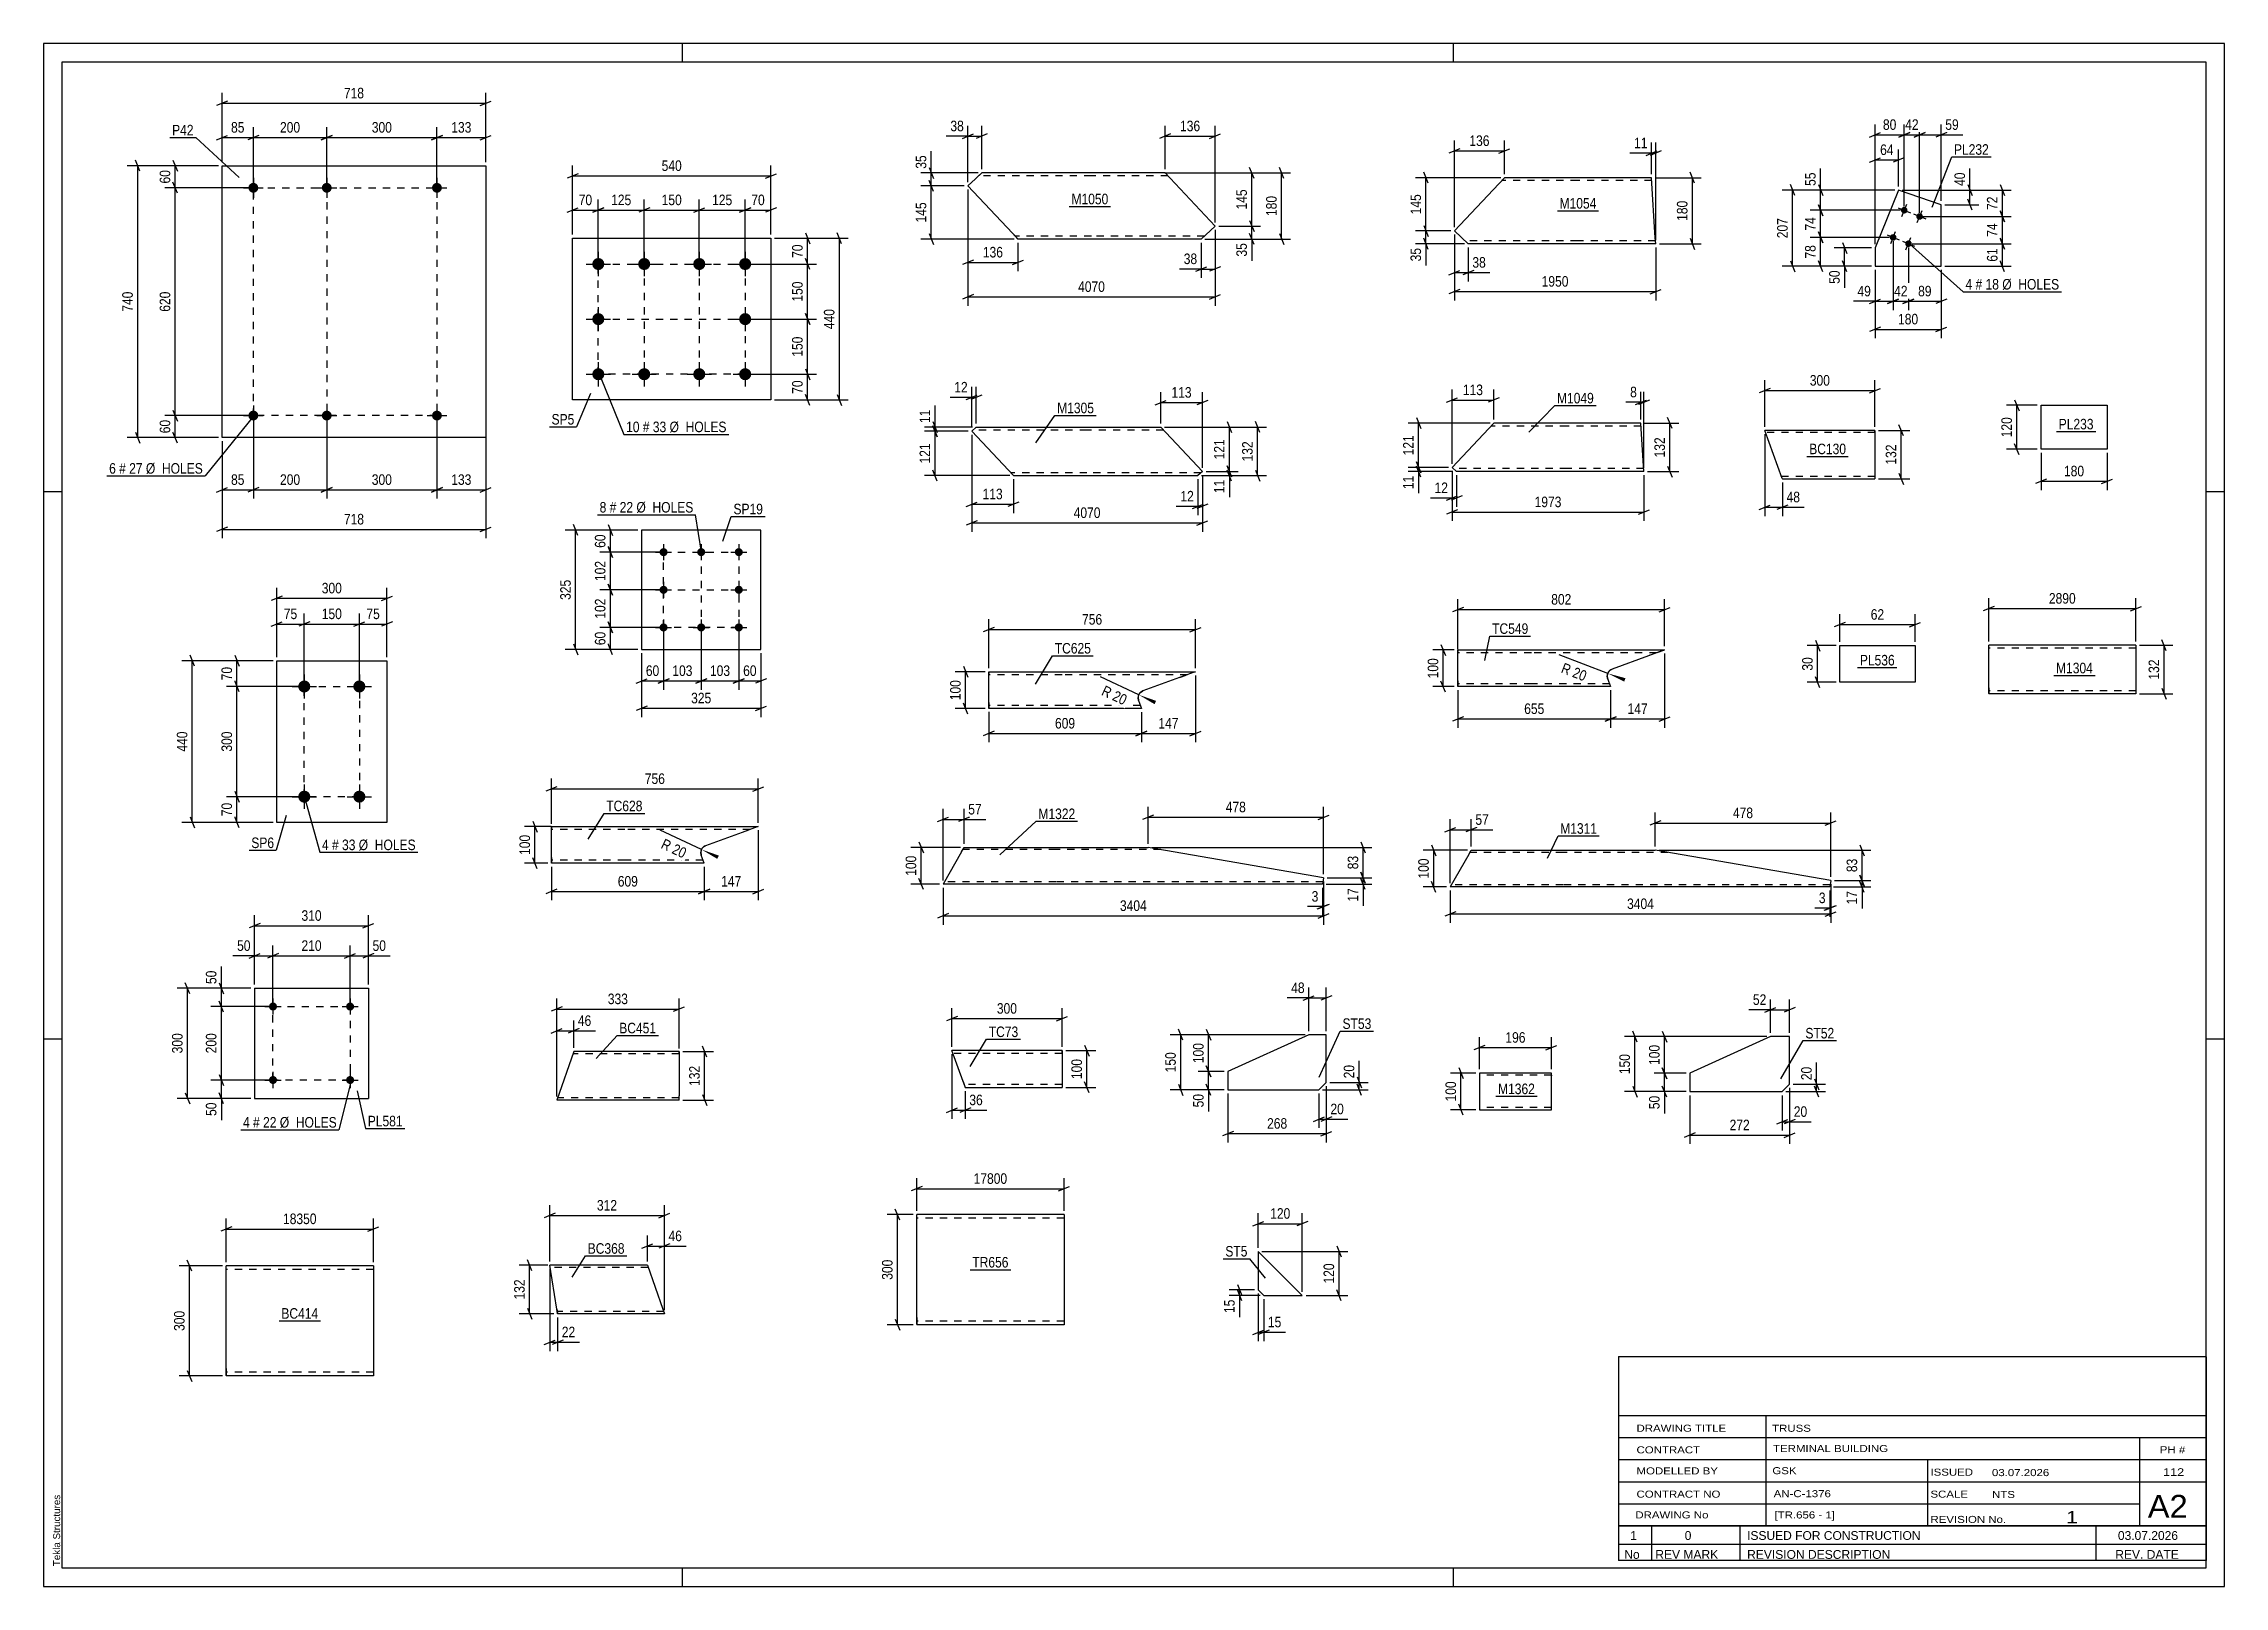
# Paper-space layout 'Layout1' of a CAD drawing. Header units: millimetres. Extents: x 0 to 594, y 0 to 420.
# The model-space entities are those that its viewports show. They can reach past a viewport. Long polylines and large blocks are cut down to what shows.
import ezdxf

# ---------------------------------------------------------------- set-up
doc = ezdxf.new("R2010")
doc.units = ezdxf.units.MM
doc.linetypes.add('DXK_LINE_DOT2', pattern=[3.9198, 1.9599, -1.9599])
doc.layers.add('Viewport layer', color=7, linetype='Continuous', plot=False)
doc.styles.add('Arial', font='ARIAL.TTF', dxfattribs={"height": 0.2})
doc.styles.add('Arial Narrow', font='ARIALN.TTF', dxfattribs={"height": 0.2})

# ---------------------------------------------------------------- blocks, each defined once
blk = doc.blocks.new('Unknown-761542981-1163')
at = {"color": 5, "linetype": 'Continuous'}
for p, q in [((594, 420), (0, 420)), ((0, 420), (0, 0)), ((174, 415), (174, 420)), ((384, 415), (384, 420)), ((594, 0), (594, 420)), ((589, 415), (5, 415)), ((5, 415), (5, 5)), ((589, 5), (589, 415)), ((5, 298), (0, 298)), ((594, 298), (589, 298)), ((5, 149), (0, 149)), ((594, 149), (589, 149)), ((0, 0), (594, 0)), ((5, 5), (589, 5)), ((174, 0), (174, 5)), ((384, 0), (384, 5))]:
    blk.add_line(p, q, dxfattribs=at)
at = {"color": 174, "linetype": 'Continuous', "style": 'Arial'}
blk.add_text('Tekla Structures', height=1.9102, rotation=90, dxfattribs=at).set_placement((4.5, 5.5))
blk = doc.blocks.new('Unknown-761542981-21230')
at = {"color": 7, "linetype": 'Continuous'}
for p, q in [((429, 16.5), (589, 16.5)), ((589, 16.5), (429, 16.5)), ((429, 16.5), (429, 11.5)), ((438, 16.5), (438, 11.5)), ((462, 16.5), (462, 11.5)), ((559, 16.5), (559, 11.5)), ((589, 16.5), (589, 11.5)), ((429, 11.5), (589, 11.5)), ((429, 11.5), (429, 7)), ((429, 11.5), (589, 11.5)), ((589, 7), (429, 7)), ((438, 11.5), (438, 7)), ((462, 11.5), (462, 7)), ((559, 11.5), (559, 7)), ((589, 11.5), (589, 7))]:
    blk.add_line(p, q, dxfattribs=at)
at = {"color": 7, "linetype": 'Continuous', "style": 'Arial Narrow'}
for s, height, width, p in [('1', 2.39, 1.196471, (432.16, 12.65)), ('0', 2.39, 1.196471, (447, 12.65)), ('ISSUED FOR CONSTRUCTION', 2.3861, 1.196471, (464, 12.65)), ('03.07.2026', 2.386, 1.196471, (565, 12.65)), ('No', 2.386, 1.2, (430.54, 7.5)), ('REV MARK', 2.386, 1.2, (439, 7.5)), ('REVISION DESCRIPTION', 2.3861, 1.2, (464, 7.5)), ('REV. DATE', 2.386, 1.2, (564.28, 7.5))]:
    blk.add_text(s, height=height, dxfattribs=dict(at, width=width)).set_placement(p)
blk = doc.blocks.new('Unknown-761542981-21231')
at = {"color": 7, "linetype": 'Continuous'}
for p, q in [((429, 62.55), (429, 16.5)), ((429, 62.55), (589, 62.55)), ((589, 62.5), (589, 16.5)), ((429, 46.5), (589, 46.5)), ((469.14, 46.5), (469.14, 16.5)), ((429, 40.5), (589, 40.5)), ((571, 16.6), (571, 40.5)), ((429, 34.5), (589, 34.5)), ((513.14, 34.5), (513.14, 16.5)), ((429, 28.5), (589, 28.5)), ((429, 22.5), (571, 22.5)), ((429, 16.5), (589, 16.5))]:
    blk.add_line(p, q, dxfattribs=at)
at = {"color": 7, "style": 'Arial Narrow'}
for s, height, width, p in [('DRAWING TITLE', 1.9089, 1.425378, (433.88, 42.1)), ('TRUSS', 1.909, 1.425378, (470.81, 42.09)), ('CONTRACT', 1.909, 1.425378, (433.88, 36.21)), ('TERMINAL BUILDING', 1.9089, 1.425378, (471.06, 36.57)), ('MODELLED BY', 1.9089, 1.425378, (433.88, 30.48)), ('GSK', 1.909, 1.425378, (470.88, 30.54)), ('ISSUED', 1.909, 1.425378, (513.94, 30.14)), ('03.07.2026', 1.909, 1.425378, (530.69, 30.02)), ('CONTRACT NO', 1.9089, 1.425378, (433.88, 24.16)), ('AN-C-1376', 1.909, 1.425378, (471.23, 24.28)), ('SCALE', 1.909, 1.425378, (513.94, 24.15)), ('A2', 6.204, 1.25, (573.14, 18.7)), ('DRAWING No', 1.909, 1.425378, (433.56, 18.5)), ('[TR.656 - 1]', 1.9089, 1.425378, (471.46, 18.49)), ('REVISION No.', 1.9089, 1.425378, (513.94, 17.27)), ('1', 3.34, 1.5, (550.91, 17.18))]:
    blk.add_text(s, height=height, dxfattribs=dict(at, width=width)).set_placement(p)
at = {"color": 7, "linetype": 'Continuous', "style": 'Arial Narrow', "width": 1.43}
for s, height, p in [('PH #', 1.909, (576.4, 36.25)), ('112', 2.1, (577.3, 30.05)), ('NTS', 1.909, (530.7, 24.05))]:
    blk.add_text(s, height=height, dxfattribs=at).set_placement(p)
blk = doc.blocks.new('Part-761542981-15261 - 15260')
at = {"color": 2, "linetype": 'Continuous'}
for p, q in [((254.03, 315.59), (252.82, 314.46)), ((254.03, 315.59), (284.17, 315.59)), ((284.27, 315.59), (304.27, 315.59)), ((304.27, 315.59), (315.62, 303.52)), ((252.82, 314.46), (264.17, 302.39)), ((315.62, 303.52), (314.42, 302.39)), ((264.17, 302.39), (284.17, 302.39)), ((284.27, 302.39), (314.42, 302.39))]:
    blk.add_line(p, q, dxfattribs=at)
at = {"color": 7, "linetype": 'DXK_LINE_DOT2'}
for p, q in [((284.17, 314.79), (253.17, 314.79)), ((305.02, 314.79), (284.27, 314.79)), ((284.17, 303.19), (263.42, 303.19)), ((315.27, 303.19), (284.27, 303.19))]:
    blk.add_line(p, q, dxfattribs=at)
blk = doc.blocks.new('Part-761542981-19156 - 19155')
at = {"color": 2, "linetype": 'Continuous'}
for p, q in [((164.46, 87.43), (137.85, 87.43)), ((139.82, 75.43), (137.85, 87.43)), ((164.46, 87.43), (168.67, 75.43)), ((140, 74.33), (139.82, 75.43)), ((140.01, 74.23), (140, 74.33)), ((169.09, 74.23), (140.01, 74.23)), ((168.67, 75.43), (169.09, 74.23))]:
    blk.add_line(p, q, dxfattribs=at)
at = {"color": 7, "linetype": 'DXK_LINE_DOT2'}
for p, q in [((164.67, 86.83), (137.95, 86.83)), ((139.82, 75.43), (139.95, 74.59)), ((168.88, 74.83), (139.91, 74.83))]:
    blk.add_line(p, q, dxfattribs=at)
blk = doc.blocks.new('Part-761542981-15277 - 15276')
at = {"color": 2, "linetype": 'Continuous'}
for p, q in [((549.8, 256.2), (529.8, 256.2)), ((529.8, 244.6), (529.8, 256.2)), ((569.9, 256.2), (549.9, 256.2)), ((569.9, 256.2), (569.9, 243)), ((529.8, 244.6), (529.8, 243)), ((549.8, 243), (529.8, 243)), ((569.9, 243), (549.9, 243))]:
    blk.add_line(p, q, dxfattribs=at)
at = {"color": 7, "linetype": 'DXK_LINE_DOT2'}
for p, q in [((549.8, 255.4), (529.8, 255.4)), ((569.9, 255.4), (549.9, 255.4)), ((529.8, 243.12), (529.8, 244.6)), ((529.8, 243.8), (529.8, 243.86)), ((549.8, 243.8), (529.8, 243.8)), ((569.9, 243.8), (549.9, 243.8)), ((569.9, 243.8), (569.9, 243.86))]:
    blk.add_line(p, q, dxfattribs=at)
blk = doc.blocks.new('Part-761542981-15247 - 15216')
at = {"color": 2, "linetype": 'Continuous'}
for p, q in [((253.83, 383.21), (251.77, 381.28)), ((263.87, 368.41), (251.77, 381.28)), ((255.53, 384.81), (253.83, 383.21)), ((285.38, 384.81), (255.53, 384.81)), ((305.48, 384.81), (285.48, 384.81)), ((305.48, 384.81), (319.09, 370.34)), ((265.38, 366.81), (263.87, 368.41)), ((315.33, 366.81), (319.09, 370.34)), ((285.38, 366.81), (265.38, 366.81)), ((315.33, 366.81), (285.48, 366.81))]:
    blk.add_line(p, q, dxfattribs=at)
at = {"color": 7, "linetype": 'DXK_LINE_DOT2'}
for p, q in [((255.53, 384.81), (254.48, 383.83)), ((285.38, 384.01), (254.68, 384.01)), ((306.23, 384.01), (285.48, 384.01)), ((265.26, 366.93), (263.87, 368.41)), ((285.38, 367.61), (264.63, 367.61)), ((316.18, 367.61), (285.48, 367.61))]:
    blk.add_line(p, q, dxfattribs=at)
blk = doc.blocks.new('Part-761542981-19221 - 19220')
at = {"color": 2, "linetype": 'Continuous'}
for p, q in [((250.45, 137.45), (247.39, 145.85)), ((277.39, 145.85), (247.39, 145.85)), ((277.39, 145.85), (277.39, 135.85)), ((250.45, 137.45), (251.03, 135.85)), ((251.03, 135.85), (277.39, 135.85))]:
    blk.add_line(p, q, dxfattribs=at)
at = {"color": 7, "linetype": 'DXK_LINE_DOT2'}
for p, q in [((277.39, 145.05), (247.68, 145.05)), ((277.39, 145.38), (277.39, 145.85)), ((250.98, 135.97), (250.45, 137.45)), ((277.39, 136.65), (250.74, 136.65))]:
    blk.add_line(p, q, dxfattribs=at)
blk = doc.blocks.new('Part-761542981-15254 - 15253')
at = {"color": 2, "linetype": 'Continuous'}
for p, q in [((384.29, 369.03), (397.89, 383.5)), ((417.89, 383.5), (397.89, 383.5)), ((437.99, 383.5), (417.99, 383.5)), ((439, 367.1), (437.99, 383.5)), ((388.04, 365.5), (384.29, 369.03)), ((417.89, 365.5), (388.04, 365.5)), ((439.1, 365.5), (417.99, 365.5)), ((439.1, 365.5), (439, 367.1))]:
    blk.add_line(p, q, dxfattribs=at)
at = {"color": 7, "linetype": 'DXK_LINE_DOT2'}
for p, q in [((417.89, 382.7), (397.14, 382.7)), ((438.04, 382.7), (417.99, 382.7)), ((417.89, 366.3), (387.19, 366.3)), ((439.05, 366.3), (417.99, 366.3)), ((439.05, 366.36), (439.02, 366.79)), ((439.05, 366.3), (439.05, 366.36))]:
    blk.add_line(p, q, dxfattribs=at)
blk = doc.blocks.new('Part-761542981-15317 - 15316')
at = {"color": 2, "linetype": 'Continuous'}
for p, q in [((162.86, 287.56), (162.86, 255.06)), ((195.36, 287.56), (162.86, 287.56)), ((195.36, 255.06), (195.36, 287.56)), ((162.86, 255.06), (195.36, 255.06))]:
    blk.add_line(p, q, dxfattribs=at)
blk = doc.blocks.new('Bolt-761542981-15318 - 15316')
at = {"linetype": 'Continuous'}
for points in [[(168.86, 282.66, -1), (168.86, 280.46, -1)], [(179.11, 282.66, -1), (179.11, 280.46, -1)], [(189.36, 282.66, -1), (189.36, 280.46, -1)], [(168.86, 272.41, -1), (168.86, 270.21, -1)], [(189.36, 272.41, -1), (189.36, 270.21, -1)], [(168.86, 262.16, -1), (168.86, 259.96, -1)], [(179.11, 262.16, -1), (179.11, 259.96, -1)], [(189.36, 262.16, -1), (189.36, 259.96, -1)]]:
    blk.add_hatch(color=1, dxfattribs=at).paths.add_polyline_path(points)
at = {"color": 1, "linetype": 'Continuous'}
for p, q in [((166.66, 281.56), (171.06, 281.56)), ((168.86, 283.76), (168.86, 279.36)), ((176.91, 281.56), (181.31, 281.56)), ((179.11, 283.76), (179.11, 279.36)), ((187.16, 281.56), (191.56, 281.56)), ((189.36, 283.76), (189.36, 279.36)), ((168.86, 273.51), (168.86, 269.11)), ((189.36, 273.51), (189.36, 269.11)), ((166.66, 271.31), (171.06, 271.31)), ((187.16, 271.31), (191.56, 271.31)), ((168.86, 263.26), (168.86, 258.86)), ((179.11, 263.26), (179.11, 258.86)), ((189.36, 263.26), (189.36, 258.86)), ((166.66, 261.06), (171.06, 261.06)), ((176.91, 261.06), (181.31, 261.06)), ((187.16, 261.06), (191.56, 261.06))]:
    blk.add_line(p, q, dxfattribs=at)
blk = doc.blocks.new('Part-761542981-15268 - 15267')
at = {"color": 2, "linetype": 'Continuous'}
for p, q in [((383.64, 304.62), (394.99, 316.69)), ((414.99, 316.69), (394.99, 316.69)), ((435.09, 316.69), (415.09, 316.69)), ((435.9, 303.49), (435.09, 316.69)), ((384.85, 303.49), (383.64, 304.62)), ((414.99, 303.49), (384.85, 303.49)), ((435.9, 303.49), (415.09, 303.49))]:
    blk.add_line(p, q, dxfattribs=at)
at = {"color": 7, "linetype": 'DXK_LINE_DOT2'}
for p, q in [((414.99, 315.89), (394.24, 315.89)), ((435.14, 315.89), (415.09, 315.89)), ((414.99, 304.29), (384, 304.29)), ((435.85, 304.29), (415.09, 304.29)), ((435.85, 304.29), (435.85, 304.35))]:
    blk.add_line(p, q, dxfattribs=at)
blk = doc.blocks.new('Part-761542981-19213 - 19212')
at = {"color": 2, "linetype": 'Continuous'}
for p, q in [((473.59, 301.61), (468.82, 314.72)), ((498.82, 314.72), (468.82, 314.72)), ((498.82, 314.72), (498.82, 314.63)), ((498.82, 314.63), (498.82, 301.52)), ((473.62, 301.52), (473.59, 301.61)), ((473.62, 301.52), (498.82, 301.52))]:
    blk.add_line(p, q, dxfattribs=at)
at = {"color": 7, "linetype": 'DXK_LINE_DOT2'}
for p, q in [((498.82, 314.12), (469.04, 314.12)), ((498.82, 314.37), (498.82, 314.72)), ((498.82, 302.12), (473.4, 302.12))]:
    blk.add_line(p, q, dxfattribs=at)
blk = doc.blocks.new('Part-761542981-15345 - 15344')
at = {"color": 2, "linetype": 'Continuous'}
for p, q in [((69.73, 87.28), (49.73, 87.28)), ((49.73, 59.28), (49.73, 87.28)), ((89.83, 87.28), (69.83, 87.28)), ((89.83, 87.28), (89.83, 57.28)), ((49.73, 59.28), (49.73, 57.28)), ((69.73, 57.28), (49.73, 57.28)), ((89.83, 57.28), (69.83, 57.28))]:
    blk.add_line(p, q, dxfattribs=at)
at = {"color": 7, "linetype": 'DXK_LINE_DOT2'}
for p, q in [((69.73, 86.28), (49.73, 86.28)), ((89.83, 86.28), (69.83, 86.28)), ((49.73, 57.43), (49.73, 59.28)), ((49.73, 58.28), (49.73, 58.36)), ((69.73, 58.28), (49.73, 58.28)), ((89.83, 58.28), (69.83, 58.28)), ((89.83, 58.28), (89.83, 58.36))]:
    blk.add_line(p, q, dxfattribs=at)
blk = doc.blocks.new('Part-761542981-15354 - 15353')
at = {"color": 2, "linetype": 'Continuous'}
for p, q in [((63.5, 207.99), (63.5, 251.99)), ((63.5, 251.99), (93.5, 251.99)), ((93.5, 251.99), (93.5, 207.99)), ((93.5, 207.99), (63.5, 207.99))]:
    blk.add_line(p, q, dxfattribs=at)
blk = doc.blocks.new('Bolt-761542981-15355 - 15353')
at = {"linetype": 'Continuous'}
for points in [[(71, 246.64, -1), (71, 243.34, -1)], [(86, 246.64, -1), (86, 243.34, -1)], [(71, 216.64, -1), (71, 213.34, -1)], [(86, 216.64, -1), (86, 213.34, -1)]]:
    blk.add_hatch(color=1, dxfattribs=at).paths.add_polyline_path(points)
at = {"color": 1, "linetype": 'Continuous'}
for p, q in [((67.7, 244.99), (74.3, 244.99)), ((71, 248.29), (71, 241.69)), ((82.7, 244.99), (89.3, 244.99)), ((86, 248.29), (86, 241.69)), ((67.7, 214.99), (74.3, 214.99)), ((71, 218.29), (71, 211.69)), ((82.7, 214.99), (89.3, 214.99)), ((86, 218.29), (86, 211.69))]:
    blk.add_line(p, q, dxfattribs=at)
blk = doc.blocks.new('Part-761542981-15363 - 15362')
at = {"color": 2, "linetype": 'Continuous'}
for p, q in [((144.09, 323), (144.09, 367)), ((144.09, 367), (198.09, 367)), ((198.09, 367), (198.09, 323)), ((198.09, 323), (144.09, 323))]:
    blk.add_line(p, q, dxfattribs=at)
blk = doc.blocks.new('Bolt-761542981-15364 - 15362')
at = {"linetype": 'Continuous'}
for points in [[(151.09, 361.65, -1), (151.09, 358.35, -1)], [(163.59, 361.65, -1), (163.59, 358.35, -1)], [(178.59, 361.65, -1), (178.59, 358.35, -1)], [(191.09, 361.65, -1), (191.09, 358.35, -1)], [(151.09, 346.65, -1), (151.09, 343.35, -1)], [(191.09, 346.65, -1), (191.09, 343.35, -1)], [(151.09, 331.65, -1), (151.09, 328.35, -1)], [(163.59, 331.65, -1), (163.59, 328.35, -1)], [(178.59, 331.65, -1), (178.59, 328.35, -1)], [(191.09, 331.65, -1), (191.09, 328.35, -1)]]:
    blk.add_hatch(color=1, dxfattribs=at).paths.add_polyline_path(points)
at = {"color": 1, "linetype": 'Continuous'}
for p, q in [((151.09, 363.3), (151.09, 356.7)), ((163.59, 363.3), (163.59, 356.7)), ((178.59, 363.3), (178.59, 356.7)), ((191.09, 363.3), (191.09, 356.7)), ((147.79, 360), (154.39, 360)), ((160.29, 360), (166.89, 360)), ((175.29, 360), (181.89, 360)), ((187.79, 360), (194.39, 360)), ((147.79, 345), (154.39, 345)), ((151.09, 348.3), (151.09, 341.7)), ((187.79, 345), (194.39, 345)), ((191.09, 348.3), (191.09, 341.7)), ((151.09, 333.3), (151.09, 326.7)), ((163.59, 333.3), (163.59, 326.7)), ((178.59, 333.3), (178.59, 326.7)), ((191.09, 333.3), (191.09, 326.7)), ((147.79, 330), (154.39, 330)), ((160.29, 330), (166.89, 330)), ((175.29, 330), (181.89, 330)), ((187.79, 330), (194.39, 330))]:
    blk.add_line(p, q, dxfattribs=at)
blk = doc.blocks.new('Part-761542981-15372 - 15371')
at = {"color": 2, "linetype": 'Continuous'}
for p, q in [((330.85, 91.19), (330.85, 80.69)), ((330.85, 91.19), (342.85, 79.19)), ((330.85, 80.69), (332.35, 79.19)), ((332.35, 79.19), (342.85, 79.19))]:
    blk.add_line(p, q, dxfattribs=at)
blk = doc.blocks.new('Part-761542981-15410 - 15409')
at = {"color": 2, "linetype": 'Continuous'}
for p, q in [((48.63, 312.75), (48.63, 386.75)), ((48.63, 386.75), (120.43, 386.75)), ((120.43, 386.75), (120.43, 312.75)), ((120.43, 312.75), (48.63, 312.75))]:
    blk.add_line(p, q, dxfattribs=at)
blk = doc.blocks.new('Bolt-761542981-15411 - 15409')
at = {"linetype": 'Continuous'}
for points in [[(57.13, 382.1, -1), (57.13, 379.4, -1)], [(77.13, 382.1, -1), (77.13, 379.4, -1)], [(107.13, 382.1, -1), (107.13, 379.4, -1)]]:
    blk.add_hatch(color=1, dxfattribs=at).paths.add_polyline_path(points)
at = {"color": 1, "linetype": 'Continuous'}
for p, q in [((54.43, 380.75), (59.83, 380.75)), ((57.13, 383.45), (57.13, 378.05)), ((74.43, 380.75), (79.83, 380.75)), ((77.13, 383.45), (77.13, 378.05)), ((104.43, 380.75), (109.83, 380.75)), ((107.13, 383.45), (107.13, 378.05))]:
    blk.add_line(p, q, dxfattribs=at)
blk = doc.blocks.new('Bolt-761542981-15412 - 15409')
at = {"linetype": 'Continuous'}
for points in [[(57.13, 320.1, -1), (57.13, 317.4, -1)], [(77.13, 320.1, -1), (77.13, 317.4, -1)], [(107.13, 320.1, -1), (107.13, 317.4, -1)]]:
    blk.add_hatch(color=1, dxfattribs=at).paths.add_polyline_path(points)
at = {"color": 1, "linetype": 'Continuous'}
for p, q in [((57.13, 321.45), (57.13, 316.05)), ((77.13, 321.45), (77.13, 316.05)), ((107.13, 321.45), (107.13, 316.05)), ((54.43, 318.75), (59.83, 318.75)), ((74.43, 318.75), (79.83, 318.75)), ((104.43, 318.75), (109.83, 318.75))]:
    blk.add_line(p, q, dxfattribs=at)
blk = doc.blocks.new('Part-761542981-15419 - 15418')
at = {"color": 2, "linetype": 'Continuous'}
for p, q in [((470.36, 149.68), (448.36, 139.68)), ((475.58, 149.68), (470.36, 149.68)), ((475.58, 136.68), (475.58, 149.68)), ((448.36, 139.68), (448.36, 134.68)), ((473.58, 134.68), (475.58, 136.68)), ((448.36, 134.68), (473.58, 134.68))]:
    blk.add_line(p, q, dxfattribs=at)
blk = doc.blocks.new('Part-761542981-15428 - 15427')
at = {"color": 2, "linetype": 'Continuous'}
for p, q in [((344.6, 150.18), (322.6, 140.18)), ((349.38, 150.18), (344.6, 150.18)), ((349.38, 137.18), (349.38, 150.18)), ((322.6, 140.18), (322.6, 135.18)), ((347.38, 135.18), (349.38, 137.18)), ((322.6, 135.18), (347.38, 135.18))]:
    blk.add_line(p, q, dxfattribs=at)
blk = doc.blocks.new('Part-761542981-15438 - 15437')
at = {"color": 2, "linetype": 'Continuous'}
for p, q in [((544.05, 309.56), (544.05, 321.56)), ((544.05, 321.56), (562.06, 321.56)), ((562.06, 321.56), (562.06, 309.56)), ((562.06, 309.56), (544.05, 309.56))]:
    blk.add_line(p, q, dxfattribs=at)
blk = doc.blocks.new('Part-761542981-15456 - 15455')
at = {"color": 2, "linetype": 'Continuous'}
for p, q in [((489.24, 246.13), (489.24, 256.13)), ((489.24, 256.13), (509.76, 256.13)), ((509.76, 256.13), (509.76, 246.13)), ((509.76, 246.13), (489.24, 246.13))]:
    blk.add_line(p, q, dxfattribs=at)
blk = doc.blocks.new('Part-761542981-19115 - 19114')
at = {"color": 2, "linetype": 'Continuous'}
for p, q in [((257.43, 247.39), (257.43, 248.99)), ((257.43, 248.99), (277.43, 248.99)), ((257.43, 240.59), (257.43, 247.39)), ((277.53, 248.99), (313.75, 248.99)), ((298.74, 243.36), (299.41, 243.77)), ((309.35, 247.39), (299.41, 243.77)), ((313.41, 248.86), (309.35, 247.39)), ((313.75, 248.99), (313.41, 248.86)), ((257.43, 238.99), (257.43, 240.59)), ((277.43, 238.99), (257.43, 238.99)), ((299.02, 238.99), (277.53, 238.99)), ((298.21, 241.2), (298.1, 241.98)), ((298.21, 241.2), (299.02, 238.99))]:
    blk.add_line(p, q, dxfattribs=at)
at = {"color": 7, "linetype": 'DXK_LINE_DOT2'}
for p, q in [((257.43, 248.99), (257.43, 248.52)), ((277.43, 248.19), (257.43, 248.19)), ((311.55, 248.19), (277.53, 248.19)), ((299.41, 243.77), (298.74, 243.36)), ((299.41, 243.77), (298.74, 243.36)), ((298.74, 243.36), (299.41, 243.77)), ((309.35, 247.39), (312.46, 248.52)), ((257.43, 240.59), (257.43, 239.11)), ((277.43, 239.79), (257.43, 239.79)), ((298.73, 239.79), (277.53, 239.79)), ((298.1, 241.98), (298.21, 241.2)), ((298.1, 241.98), (298.21, 241.2)), ((298.21, 241.2), (298.1, 241.98))]:
    blk.add_line(p, q, dxfattribs=at)
at = {"color": 2, "linetype": 'Continuous'}
blk.add_arc((300.09, 241.89), 2, 132.50021, 177.50021, dxfattribs=at)
at = {"color": 7, "linetype": 'DXK_LINE_DOT2'}
blk.add_arc((300.09, 241.89), 2, 132.50021, 177.50021, dxfattribs=at)
blk.add_arc((300.09, 241.89), 2, 132.50021, 177.50021, dxfattribs=at)
blk.add_arc((300.09, 241.89), 2, 132.50021, 177.50021, dxfattribs=at)
blk = doc.blocks.new('Part-761542981-19123 - 19122')
at = {"color": 2, "linetype": 'Continuous'}
for p, q in [((388.18, 199.22), (383.14, 190.42)), ((388.18, 199.22), (388.87, 200.42)), ((388.87, 200.42), (413.87, 200.42)), ((413.97, 200.42), (438.97, 200.42)), ((486.79, 192.14), (438.97, 200.42)), ((413.87, 190.42), (383.14, 190.42)), ((486.49, 190.42), (413.97, 190.42)), ((486.79, 192.14), (486.49, 190.42))]:
    blk.add_line(p, q, dxfattribs=at)
at = {"color": 7, "linetype": 'DXK_LINE_DOT2'}
for p, q in [((413.87, 199.82), (388.52, 199.82)), ((388.67, 200.07), (388.87, 200.42)), ((442.44, 199.82), (413.97, 199.82)), ((413.87, 191.02), (383.48, 191.02)), ((486.59, 191.02), (413.97, 191.02))]:
    blk.add_line(p, q, dxfattribs=at)
blk = doc.blocks.new('Part-761542981-19132 - 19131')
at = {"color": 2, "linetype": 'Continuous'}
for p, q in [((138.33, 205.26), (138.33, 206.86)), ((138.33, 206.86), (158.33, 206.86)), ((138.33, 198.46), (138.33, 205.26)), ((158.43, 206.86), (194.65, 206.86)), ((190.25, 205.26), (180.31, 201.65)), ((194.32, 206.74), (190.25, 205.26)), ((194.65, 206.86), (194.32, 206.74)), ((138.33, 196.86), (138.33, 198.46)), ((158.33, 196.86), (138.33, 196.86)), ((179.92, 196.86), (158.43, 196.86)), ((179.12, 199.09), (179, 199.86)), ((179.92, 196.86), (179.12, 199.09)), ((179.64, 201.24), (180.31, 201.65))]:
    blk.add_line(p, q, dxfattribs=at)
at = {"color": 7, "linetype": 'DXK_LINE_DOT2'}
for p, q in [((138.33, 206.86), (138.33, 206.39)), ((158.33, 206.06), (138.33, 206.06)), ((192.45, 206.06), (158.43, 206.06)), ((193.36, 206.39), (190.25, 205.26)), ((138.33, 198.46), (138.33, 196.98)), ((158.33, 197.66), (138.33, 197.66)), ((179.63, 197.66), (158.43, 197.66)), ((179, 199.86), (179.12, 199.09)), ((179, 199.86), (179.12, 199.09)), ((179.12, 199.09), (179, 199.86)), ((180.31, 201.65), (179.64, 201.24)), ((180.31, 201.65), (179.64, 201.24)), ((179.64, 201.24), (180.31, 201.65))]:
    blk.add_line(p, q, dxfattribs=at)
at = {"color": 2, "linetype": 'Continuous'}
blk.add_arc((181, 199.77), 2, 132.47275, 177.47275, dxfattribs=at)
at = {"color": 7, "linetype": 'DXK_LINE_DOT2'}
blk.add_arc((181, 199.77), 2, 132.47275, 177.47275, dxfattribs=at)
blk.add_arc((181, 199.77), 2, 132.47275, 177.47275, dxfattribs=at)
blk.add_arc((181, 199.77), 2, 132.47275, 177.47275, dxfattribs=at)
blk = doc.blocks.new('Part-761542981-19140 - 19139')
at = {"color": 2, "linetype": 'Continuous'}
for p, q in [((250.04, 199.99), (245, 191.19)), ((250.04, 199.99), (250.72, 201.19)), ((250.72, 201.19), (275.72, 201.19)), ((275.82, 201.19), (300.82, 201.19)), ((348.64, 192.91), (300.82, 201.19)), ((275.72, 191.19), (245, 191.19)), ((348.35, 191.19), (275.82, 191.19)), ((348.64, 192.91), (348.35, 191.19))]:
    blk.add_line(p, q, dxfattribs=at)
at = {"color": 7, "linetype": 'DXK_LINE_DOT2'}
for p, q in [((275.72, 200.59), (250.38, 200.59)), ((250.52, 200.84), (250.72, 201.19)), ((304.29, 200.59), (275.82, 200.59)), ((275.72, 191.79), (245.34, 191.79)), ((348.45, 191.79), (275.82, 191.79))]:
    blk.add_line(p, q, dxfattribs=at)
blk = doc.blocks.new('Part-761542981-19149 - 19148')
at = {"color": 2, "linetype": 'Continuous'}
for p, q in [((144.38, 145.57), (139.76, 132.37)), ((173.07, 145.57), (144.38, 145.57)), ((173.07, 145.57), (173.07, 145.48)), ((173.07, 145.48), (173.07, 145.22)), ((173.07, 145.22), (173.07, 144.37)), ((173.07, 144.37), (173.07, 133.57)), ((173.07, 132.37), (139.76, 132.37)), ((173.07, 132.37), (173.07, 133.57))]:
    blk.add_line(p, q, dxfattribs=at)
at = {"color": 7, "linetype": 'DXK_LINE_DOT2'}
for p, q in [((173.07, 144.97), (144.17, 144.97)), ((173.07, 145.22), (173.07, 145.57)), ((173.07, 144.83), (173.07, 144.37)), ((173.07, 132.97), (139.97, 132.97)), ((173.07, 132.97), (173.07, 133.57)), ((173.07, 133.02), (173.07, 132.97)), ((173.07, 132.37), (173.07, 132.47))]:
    blk.add_line(p, q, dxfattribs=at)
blk = doc.blocks.new('Part-761542981-15525 - 15524')
at = {"color": 2, "linetype": 'Continuous'}
for p, q in [((410.71, 139.76), (391.1, 139.76)), ((391.1, 139.76), (391.1, 129.85)), ((410.71, 130.96), (410.71, 139.76)), ((410.71, 129.76), (410.71, 130.96)), ((391.1, 129.85), (391.1, 129.76)), ((391.1, 129.76), (410.71, 129.76))]:
    blk.add_line(p, q, dxfattribs=at)
at = {"color": 7, "linetype": 'DXK_LINE_DOT2'}
for p, q in [((410.71, 139.16), (391.1, 139.16)), ((410.71, 139.16), (410.71, 139.11)), ((410.71, 139.11), (410.71, 139.16)), ((410.71, 139.02), (410.71, 139.11)), ((410.71, 139.11), (410.71, 139.02)), ((410.71, 130.4), (410.71, 130.73)), ((391.1, 130.36), (391.1, 130.4)), ((410.71, 130.36), (391.1, 130.36)), ((410.71, 130.36), (410.71, 130.4))]:
    blk.add_line(p, q, dxfattribs=at)
blk = doc.blocks.new('Part-761542981-15532 - 15531')
at = {"color": 2, "linetype": 'Continuous'}
for p, q in [((57.48, 162.85), (57.48, 132.85)), ((57.48, 162.85), (88.48, 162.85)), ((88.48, 162.85), (88.48, 132.85)), ((57.48, 132.85), (88.48, 132.85))]:
    blk.add_line(p, q, dxfattribs=at)
blk = doc.blocks.new('Bolt-761542981-15533 - 15531')
at = {"linetype": 'Continuous'}
for points in [[(63.58, 137.85, -1), (61.38, 137.85, -1)], [(84.58, 137.85, -1), (82.38, 137.85, -1)]]:
    blk.add_hatch(color=1, dxfattribs=at).paths.add_polyline_path(points)
at = {"color": 1, "linetype": 'Continuous'}
for p, q in [((60.28, 137.85), (64.68, 137.85)), ((62.48, 140.05), (62.48, 135.65)), ((81.28, 137.85), (85.68, 137.85)), ((83.48, 140.05), (83.48, 135.65))]:
    blk.add_line(p, q, dxfattribs=at)
blk = doc.blocks.new('Bolt-761542981-15534 - 15531')
at = {"linetype": 'Continuous'}
for points in [[(63.58, 157.85, -1), (61.38, 157.85, -1)], [(84.58, 157.85, -1), (82.38, 157.85, -1)]]:
    blk.add_hatch(color=1, dxfattribs=at).paths.add_polyline_path(points)
at = {"color": 1, "linetype": 'Continuous'}
for p, q in [((60.28, 157.85), (64.68, 157.85)), ((62.48, 160.05), (62.48, 155.65)), ((81.28, 157.85), (85.68, 157.85)), ((83.48, 160.05), (83.48, 155.65))]:
    blk.add_line(p, q, dxfattribs=at)
blk = doc.blocks.new('Part-761542981-15545 - 15544')
at = {"color": 2, "linetype": 'Continuous'}
for p, q in [((257.84, 101.21), (237.84, 101.21)), ((237.84, 73.21), (237.84, 101.21)), ((277.94, 101.21), (257.94, 101.21)), ((277.94, 101.21), (277.94, 71.21)), ((237.84, 73.21), (237.84, 71.21)), ((257.84, 71.21), (237.84, 71.21)), ((277.94, 71.21), (257.94, 71.21))]:
    blk.add_line(p, q, dxfattribs=at)
at = {"color": 7, "linetype": 'DXK_LINE_DOT2'}
for p, q in [((257.84, 100.21), (237.84, 100.21)), ((277.94, 100.21), (257.94, 100.21)), ((237.84, 71.37), (237.84, 73.21)), ((237.84, 72.21), (237.84, 72.29)), ((257.84, 72.21), (237.84, 72.21)), ((277.94, 72.21), (257.94, 72.21)), ((277.94, 72.21), (277.94, 72.29))]:
    blk.add_line(p, q, dxfattribs=at)
blk = doc.blocks.new('Part-761542981-15560 - 15559')
at = {"color": 2, "linetype": 'Continuous'}
for p, q in [((505.26, 380.13), (498.84, 364.39)), ((516.86, 376.16), (505.26, 380.13)), ((516.86, 359.39), (516.86, 376.16)), ((498.84, 364.39), (498.84, 359.39)), ((498.84, 359.39), (516.86, 359.39))]:
    blk.add_line(p, q, dxfattribs=at)
blk = doc.blocks.new('Bolt-761542981-15561 - 15559')
at = {"linetype": 'Continuous'}
for points in [[(507.14, 375.48, -1), (506.46, 373.81, -1)], [(511.31, 373.78, -1), (510.63, 372.11, -1)], [(504.12, 368.07, -1), (503.44, 366.4, -1)], [(508.29, 366.37, -1), (507.61, 364.7, -1)]]:
    blk.add_hatch(color=1, dxfattribs=at).paths.add_polyline_path(points)
at = {"color": 1, "linetype": 'Continuous'}
for p, q in [((505.14, 375.32), (508.47, 373.96)), ((506.12, 372.98), (507.48, 376.31)), ((510.29, 371.28), (511.65, 374.61)), ((503.11, 365.57), (504.46, 368.9)), ((509.3, 373.62), (512.64, 372.27)), ((502.12, 367.92), (505.45, 366.56)), ((506.28, 366.22), (509.62, 364.86)), ((507.27, 363.87), (508.63, 367.2))]:
    blk.add_line(p, q, dxfattribs=at)
blk = doc.blocks.new('Part-761542981-19107 - 19106')
at = {"color": 2, "linetype": 'Continuous'}
for p, q in [((385.23, 253.34), (385.23, 254.94)), ((385.23, 254.94), (405.23, 254.94)), ((385.23, 246.54), (385.23, 253.34)), ((405.33, 254.94), (441.54, 254.94)), ((426.54, 249.32), (427.21, 249.72)), ((437.14, 253.34), (427.21, 249.72)), ((441.54, 254.94), (437.14, 253.34)), ((385.23, 244.94), (385.23, 246.54)), ((405.23, 244.94), (385.23, 244.94)), ((426.82, 244.94), (405.33, 244.94)), ((426.01, 247.16), (425.89, 247.93)), ((426.01, 247.16), (426.82, 244.94))]:
    blk.add_line(p, q, dxfattribs=at)
at = {"color": 7, "linetype": 'DXK_LINE_DOT2'}
for p, q in [((385.23, 254.94), (385.23, 254.47)), ((405.23, 254.14), (385.23, 254.14)), ((439.34, 254.14), (405.33, 254.14)), ((427.21, 249.72), (426.54, 249.32)), ((427.21, 249.72), (426.54, 249.32)), ((426.54, 249.32), (427.21, 249.72)), ((441.21, 254.82), (437.14, 253.34)), ((385.23, 246.54), (385.23, 245.06)), ((405.23, 245.74), (385.23, 245.74)), ((426.53, 245.74), (405.33, 245.74)), ((425.89, 247.93), (426.01, 247.16)), ((425.89, 247.93), (426.01, 247.16)), ((426.01, 247.16), (425.89, 247.93))]:
    blk.add_line(p, q, dxfattribs=at)
at = {"color": 2, "linetype": 'Continuous'}
blk.add_arc((427.89, 247.84), 2, 132.50017, 177.50017, dxfattribs=at)
at = {"color": 7, "linetype": 'DXK_LINE_DOT2'}
blk.add_arc((427.89, 247.84), 2, 132.50017, 177.50017, dxfattribs=at)
blk.add_arc((427.89, 247.84), 2, 132.50017, 177.50017, dxfattribs=at)
blk.add_arc((427.89, 247.84), 2, 132.50017, 177.50017, dxfattribs=at)
blk = doc.blocks.new('Rectangle-761542981-19175 - 15316')
at = {"color": 1, "linetype": 'DXK_LINE_DOT2'}
blk.add_lwpolyline([(168.86, 281.56), (189.36, 281.56), (189.36, 261.06), (168.86, 261.06), (168.86, 281.56)], close=True, dxfattribs=at)
blk = doc.blocks.new('Rectangle-761542981-19163 - 15353')
at = {"color": 1, "linetype": 'DXK_LINE_DOT2'}
blk.add_lwpolyline([(71, 244.99), (86, 244.99), (86, 214.99), (71, 214.99), (71, 244.99)], close=True, dxfattribs=at)
blk = doc.blocks.new('Rectangle-761542981-18615 - 15362')
at = {"color": 1, "linetype": 'DXK_LINE_DOT2'}
blk.add_lwpolyline([(151.09, 360), (191.09, 360), (191.09, 330), (151.09, 330), (151.09, 360)], close=True, dxfattribs=at)
blk = doc.blocks.new('Rectangle-761542981-18583 - 15409')
at = {"color": 1, "linetype": 'DXK_LINE_DOT2'}
blk.add_lwpolyline([(57.13, 380.75), (107.13, 380.75), (107.13, 318.75), (57.13, 318.75), (57.13, 380.75)], close=True, dxfattribs=at)
blk = doc.blocks.new('Rectangle-761542981-20516 - 15531')
at = {"color": 1, "linetype": 'DXK_LINE_DOT2'}
blk.add_lwpolyline([(62.48, 157.85), (83.48, 157.85), (83.48, 137.85), (62.48, 137.85), (62.48, 157.85)], close=True, dxfattribs=at)
blk = doc.blocks.new('Line-761542981-19185 - 15316')
at = {"color": 1, "linetype": 'DXK_LINE_DOT2'}
blk.add_line((168.86, 271.31), (188.36, 271.31), dxfattribs=at)
blk = doc.blocks.new('Line-761542981-18625 - 15362')
at = {"color": 1, "linetype": 'DXK_LINE_DOT2'}
blk.add_line((163.59, 360), (163.59, 330), dxfattribs=at)
blk = doc.blocks.new('Line-761542981-18602 - 15409')
at = {"color": 1, "linetype": 'DXK_LINE_DOT2'}
blk.add_line((77.13, 380.75), (77.13, 318.75), dxfattribs=at)
blk = doc.blocks.new('Line-761542981-19191 - 15316')
at = {"color": 1, "linetype": 'DXK_LINE_DOT2'}
blk.add_line((179.11, 281.56), (179.11, 261.06), dxfattribs=at)
blk = doc.blocks.new('Line-761542981-18632 - 15362')
at = {"color": 1, "linetype": 'DXK_LINE_DOT2'}
blk.add_line((178.59, 360), (178.59, 330), dxfattribs=at)
blk = doc.blocks.new('Line-761542981-18639 - 15362')
at = {"color": 1, "linetype": 'DXK_LINE_DOT2'}
blk.add_line((151.09, 345), (191.09, 345), dxfattribs=at)
blk = doc.blocks.new('StraightDimension-761542981-18873 - 15260')
at = {"color": 7, "linetype": 'Continuous'}
for p, q in [((253.03, 315.59), (239.97, 315.59)), ((242.22, 317.09), (243.42, 314.09)), ((243.42, 312.96), (242.22, 315.96)), ((242.82, 314.46), (242.82, 315.59)), ((251.82, 314.46), (239.97, 314.46))]:
    blk.add_line(p, q, dxfattribs=at)
at = {"color": 0}
blk.add_wipeout([(242.07, 320.97), (237.87, 320.97), (237.87, 316.12), (242.07, 316.12)], dxfattribs=at)
at = {"color": 7, "linetype": 'Continuous'}
blk.add_line((242.82, 315.59), (242.82, 321.5), dxfattribs=at)
blk.add_line((242.82, 315.59), (242.82, 321.5), dxfattribs=at)
at = {"color": 3, "style": 'Arial Narrow'}
blk.add_text('11', height=2.863, rotation=90.00021, dxfattribs=at).set_placement((241.47, 316.72))
blk = doc.blocks.new('StraightDimension-761542981-15682 - 15260')
at = {"color": 7, "linetype": 'Continuous'}
for p, q in [((252.82, 313.46), (252.82, 287.12)), ((315.62, 302.52), (315.62, 287.12)), ((254.32, 290.12), (251.32, 288.92)), ((252.82, 289.52), (315.62, 289.52)), ((314.12, 288.92), (317.12, 290.12))]:
    blk.add_line(p, q, dxfattribs=at)
at = {"color": 0}
blk.add_wipeout([(288.48, 290.27), (288.48, 294.47), (279.97, 294.47), (279.97, 290.27)], dxfattribs=at)
at = {"color": 3, "style": 'Arial Narrow'}
blk.add_text('4070', height=2.863, dxfattribs=at).set_placement((280.57, 290.87))
blk = doc.blocks.new('StraightDimension-761542981-15658 - 15260')
at = {"color": 7, "linetype": 'Continuous'}
for p, q in [((302.77, 321.67), (305.77, 322.87)), ((304.27, 316.59), (304.27, 325.12)), ((304.27, 322.27), (315.62, 322.27)), ((317.12, 322.87), (314.12, 321.67)), ((315.62, 304.52), (315.62, 325.12))]:
    blk.add_line(p, q, dxfattribs=at)
at = {"color": 0}
blk.add_wipeout([(313.29, 323.02), (313.29, 327.22), (306.6, 327.22), (306.6, 323.02)], dxfattribs=at)
at = {"color": 3, "style": 'Arial Narrow'}
blk.add_text('113', height=2.863, dxfattribs=at).set_placement((307.2, 323.62))
blk = doc.blocks.new('StraightDimension-761542981-15650 - 15260')
at = {"color": 7, "linetype": 'Continuous'}
for p, q in [((314.42, 301.39), (314.42, 291.61)), ((315.62, 302.52), (315.62, 291.61)), ((312.92, 293.41), (315.92, 294.61)), ((317.12, 294.61), (314.12, 293.41)), ((314.42, 294.01), (315.62, 294.01))]:
    blk.add_line(p, q, dxfattribs=at)
at = {"color": 0}
blk.add_wipeout([(313.89, 294.76), (313.89, 298.96), (309.04, 298.96), (309.04, 294.76)], dxfattribs=at)
at = {"color": 7, "linetype": 'Continuous'}
blk.add_line((314.42, 294.01), (308.51, 294.01), dxfattribs=at)
blk.add_line((314.42, 294.01), (308.51, 294.01), dxfattribs=at)
at = {"color": 3, "style": 'Arial Narrow'}
blk.add_text('12', height=2.863, dxfattribs=at).set_placement((309.64, 295.36))
blk = doc.blocks.new('StraightDimension-761542981-15662 - 15260')
at = {"color": 7, "linetype": 'Continuous'}
for p, q in [((251.32, 323.08), (254.32, 324.28)), ((255.53, 324.28), (252.53, 323.08)), ((252.82, 315.46), (252.82, 326.53)), ((252.82, 323.68), (254.03, 323.68)), ((254.03, 316.59), (254.03, 326.53))]:
    blk.add_line(p, q, dxfattribs=at)
at = {"color": 0}
blk.add_wipeout([(252.3, 324.43), (252.3, 328.63), (247.44, 328.63), (247.44, 324.43)], dxfattribs=at)
at = {"color": 7, "linetype": 'Continuous'}
blk.add_line((252.82, 323.68), (246.92, 323.68), dxfattribs=at)
blk.add_line((252.82, 323.68), (246.92, 323.68), dxfattribs=at)
at = {"color": 3, "style": 'Arial Narrow'}
blk.add_text('12', height=2.863, dxfattribs=at).set_placement((248.04, 325.03))
blk = doc.blocks.new('StraightDimension-761542981-18874 - 15260')
at = {"color": 7, "linetype": 'Continuous'}
for p, q in [((242.22, 315.96), (243.42, 312.96)), ((251.82, 314.46), (239.97, 314.46)), ((242.82, 302.39), (242.82, 314.46)), ((243.42, 300.89), (242.22, 303.89)), ((263.17, 302.39), (239.97, 302.39))]:
    blk.add_line(p, q, dxfattribs=at)
at = {"color": 0}
blk.add_wipeout([(242.07, 311.77), (237.87, 311.77), (237.87, 305.09), (242.07, 305.09)], dxfattribs=at)
at = {"color": 3, "style": 'Arial Narrow'}
blk.add_text('121', height=2.863, rotation=90.00021, dxfattribs=at).set_placement((241.47, 305.69))
blk = doc.blocks.new('StraightDimension-761542981-15654 - 15260')
at = {"color": 7, "linetype": 'Continuous'}
for p, q in [((252.82, 313.46), (252.82, 292.21)), ((264.17, 301.39), (264.17, 292.21)), ((251.32, 294.01), (254.32, 295.21)), ((252.82, 294.61), (264.17, 294.61)), ((265.67, 295.21), (262.67, 294.01))]:
    blk.add_line(p, q, dxfattribs=at)
at = {"color": 0}
blk.add_wipeout([(261.84, 295.36), (261.84, 299.56), (255.15, 299.56), (255.15, 295.36)], dxfattribs=at)
at = {"color": 3, "style": 'Arial Narrow'}
blk.add_text('113', height=2.863, dxfattribs=at).set_placement((255.75, 295.96))
blk = doc.blocks.new('StraightDimension-761542981-18909 - 15260')
at = {"color": 7, "linetype": 'Continuous'}
for p, q in [((305.27, 315.59), (325.4, 315.59)), ((322.4, 317.09), (323.6, 314.09)), ((323, 303.52), (323, 315.59)), ((316.62, 303.52), (325.4, 303.52)), ((323.6, 302.02), (322.4, 305.02))]:
    blk.add_line(p, q, dxfattribs=at)
at = {"color": 0}
blk.add_wipeout([(322.25, 312.9), (318.05, 312.9), (318.05, 306.22), (322.25, 306.22)], dxfattribs=at)
at = {"color": 3, "style": 'Arial Narrow'}
blk.add_text('121', height=2.863, rotation=90.00021, dxfattribs=at).set_placement((321.65, 306.82))
blk = doc.blocks.new('StraightDimension-761542981-18910 - 15260')
at = {"color": 7, "linetype": 'Continuous'}
for p, q in [((316.62, 303.52), (325.4, 303.52)), ((322.4, 305.02), (323.6, 302.02)), ((323.6, 300.89), (322.4, 303.89)), ((323, 302.39), (323, 303.52)), ((315.42, 302.39), (325.4, 302.39))]:
    blk.add_line(p, q, dxfattribs=at)
at = {"color": 0}
blk.add_wipeout([(322.25, 301.87), (318.05, 301.87), (318.05, 297.01), (322.25, 297.01)], dxfattribs=at)
at = {"color": 7, "linetype": 'Continuous'}
blk.add_line((323, 302.39), (323, 296.49), dxfattribs=at)
blk.add_line((323, 302.39), (323, 296.49), dxfattribs=at)
at = {"color": 3, "style": 'Arial Narrow'}
blk.add_text('11', height=2.863, rotation=90.00021, dxfattribs=at).set_placement((321.65, 297.61))
blk = doc.blocks.new('StraightDimension-761542981-18954 - 15260')
at = {"color": 7, "linetype": 'Continuous'}
for p, q in [((305.27, 315.59), (333.07, 315.59)), ((331.27, 314.09), (330.07, 317.09)), ((330.67, 302.39), (330.67, 315.59)), ((330.07, 303.89), (331.27, 300.89)), ((315.42, 302.39), (333.07, 302.39))]:
    blk.add_line(p, q, dxfattribs=at)
at = {"color": 0}
blk.add_wipeout([(329.92, 312.34), (325.72, 312.34), (325.72, 305.65), (329.92, 305.65)], dxfattribs=at)
at = {"color": 3, "style": 'Arial Narrow'}
blk.add_text('132', height=2.863, rotation=90.00021, dxfattribs=at).set_placement((329.32, 306.25))
blk = doc.blocks.new('StraightDimension-761542981-19690 - 19155')
at = {"color": 7, "linetype": 'Continuous'}
for p, q in [((137.85, 86.43), (137.85, 64.07)), ((140.01, 73.23), (140.01, 64.07)), ((136.35, 65.87), (139.35, 67.07)), ((137.85, 66.47), (140.01, 66.47)), ((141.51, 67.07), (138.51, 65.87))]:
    blk.add_line(p, q, dxfattribs=at)
at = {"color": 0}
blk.add_wipeout([(145.39, 67.22), (145.39, 71.42), (140.54, 71.42), (140.54, 67.22)], dxfattribs=at)
at = {"color": 7, "linetype": 'Continuous'}
blk.add_line((140.01, 66.47), (145.92, 66.47), dxfattribs=at)
blk.add_line((140.01, 66.47), (145.92, 66.47), dxfattribs=at)
at = {"color": 3, "style": 'Arial Narrow'}
blk.add_text('22', height=2.863, dxfattribs=at).set_placement((141.14, 67.82))
blk = doc.blocks.new('StraightDimension-761542981-19654 - 19155')
at = {"color": 7, "linetype": 'Continuous'}
for p, q in [((139.35, 101.57), (136.35, 100.37)), ((137.85, 88.43), (137.85, 103.82)), ((167.59, 100.37), (170.59, 101.57)), ((169.09, 75.23), (169.09, 103.82)), ((137.85, 100.97), (169.09, 100.97))]:
    blk.add_line(p, q, dxfattribs=at)
at = {"color": 0}
blk.add_wipeout([(156.81, 101.72), (156.81, 105.92), (150.12, 105.92), (150.12, 101.72)], dxfattribs=at)
at = {"color": 3, "style": 'Arial Narrow'}
blk.add_text('312', height=2.863, dxfattribs=at).set_placement((150.72, 102.32))
blk = doc.blocks.new('StraightDimension-761542981-19665 - 19155')
at = {"color": 7, "linetype": 'Continuous'}
for p, q in [((164.46, 88.43), (164.46, 95.48)), ((169.09, 75.23), (169.09, 95.48)), ((162.96, 92.03), (165.96, 93.23)), ((164.46, 92.63), (169.09, 92.63)), ((170.59, 93.23), (167.59, 92.03))]:
    blk.add_line(p, q, dxfattribs=at)
at = {"color": 0}
blk.add_wipeout([(174.47, 93.38), (174.47, 97.58), (169.61, 97.58), (169.61, 93.38)], dxfattribs=at)
at = {"color": 7, "linetype": 'Continuous'}
blk.add_line((169.09, 92.63), (174.99, 92.63), dxfattribs=at)
blk.add_line((169.09, 92.63), (174.99, 92.63), dxfattribs=at)
at = {"color": 3, "style": 'Arial Narrow'}
blk.add_text('46', height=2.863, dxfattribs=at).set_placement((170.21, 93.98))
blk = doc.blocks.new('StraightDimension-761542981-19708 - 19155')
at = {"color": 7, "linetype": 'Continuous'}
for p, q in [((137.35, 87.43), (129.53, 87.43)), ((132.98, 85.93), (131.78, 88.93)), ((132.38, 74.23), (132.38, 87.43)), ((139.01, 74.23), (129.53, 74.23)), ((131.78, 75.73), (132.98, 72.73))]:
    blk.add_line(p, q, dxfattribs=at)
at = {"color": 0}
blk.add_wipeout([(131.63, 84.18), (127.43, 84.18), (127.43, 77.49), (131.63, 77.49)], dxfattribs=at)
at = {"color": 3, "style": 'Arial Narrow'}
blk.add_text('132', height=2.863, rotation=90.00021, dxfattribs=at).set_placement((131.03, 78.09))
blk = doc.blocks.new('StraightDimension-761542981-15716 - 15276')
at = {"color": 7, "linetype": 'Continuous'}
for p, q in [((529.8, 257.2), (529.8, 269.05)), ((569.9, 257.2), (569.9, 269.05)), ((531.3, 266.8), (528.3, 265.6)), ((529.8, 266.2), (569.9, 266.2)), ((568.4, 265.6), (571.4, 266.8))]:
    blk.add_line(p, q, dxfattribs=at)
at = {"color": 0}
blk.add_wipeout([(554.11, 266.95), (554.11, 271.15), (545.6, 271.15), (545.6, 266.95)], dxfattribs=at)
at = {"color": 3, "style": 'Arial Narrow'}
blk.add_text('2890', height=2.863, dxfattribs=at).set_placement((546.2, 267.55))
blk = doc.blocks.new('StraightDimension-761542981-19840 - 15276')
at = {"color": 7, "linetype": 'Continuous'}
for p, q in [((570.9, 256.2), (579.98, 256.2)), ((578.18, 254.7), (576.98, 257.7)), ((577.58, 243), (577.58, 256.2)), ((576.98, 244.5), (578.18, 241.5)), ((570.9, 243), (579.98, 243))]:
    blk.add_line(p, q, dxfattribs=at)
at = {"color": 0}
blk.add_wipeout([(576.83, 252.94), (572.63, 252.94), (572.63, 246.26), (576.83, 246.26)], dxfattribs=at)
at = {"color": 3, "style": 'Arial Narrow'}
blk.add_text('132', height=2.863, rotation=90.00021, dxfattribs=at).set_placement((576.23, 246.86))
blk = doc.blocks.new('StraightDimension-761542981-15583 - 15216')
at = {"color": 7, "linetype": 'Continuous'}
for p, q in [((319.09, 369.34), (319.09, 356.24)), ((315.33, 365.81), (315.33, 356.24)), ((313.83, 358.04), (316.83, 359.24)), ((315.33, 358.64), (319.09, 358.64)), ((320.59, 359.24), (317.59, 358.04))]:
    blk.add_line(p, q, dxfattribs=at)
at = {"color": 0}
blk.add_wipeout([(314.8, 359.39), (314.8, 363.59), (309.95, 363.59), (309.95, 359.39)], dxfattribs=at)
at = {"color": 7, "linetype": 'Continuous'}
blk.add_line((315.33, 358.64), (309.42, 358.64), dxfattribs=at)
blk.add_line((315.33, 358.64), (309.42, 358.64), dxfattribs=at)
at = {"color": 3, "style": 'Arial Narrow'}
blk.add_text('38', height=2.863, dxfattribs=at).set_placement((310.55, 359.99))
blk = doc.blocks.new('StraightDimension-761542981-15596 - 15216')
at = {"color": 7, "linetype": 'Continuous'}
for p, q in [((250.27, 394.21), (253.27, 395.41)), ((251.77, 382.28), (251.77, 397.66)), ((251.77, 394.81), (255.53, 394.81)), ((257.03, 395.41), (254.03, 394.21)), ((255.53, 385.81), (255.53, 397.66))]:
    blk.add_line(p, q, dxfattribs=at)
at = {"color": 0}
blk.add_wipeout([(251.25, 395.56), (251.25, 399.76), (246.39, 399.76), (246.39, 395.56)], dxfattribs=at)
at = {"color": 7, "linetype": 'Continuous'}
blk.add_line((251.77, 394.81), (245.87, 394.81), dxfattribs=at)
blk.add_line((251.77, 394.81), (245.87, 394.81), dxfattribs=at)
at = {"color": 3, "style": 'Arial Narrow'}
blk.add_text('38', height=2.863, dxfattribs=at).set_placement((246.99, 396.16))
blk = doc.blocks.new('StraightDimension-761542981-15588 - 15216')
at = {"color": 7, "linetype": 'Continuous'}
for p, q in [((251.77, 380.28), (251.77, 358.04)), ((265.38, 365.81), (265.38, 358.04)), ((253.27, 361.04), (250.27, 359.84)), ((251.77, 360.44), (265.38, 360.44)), ((263.88, 359.84), (266.88, 361.04))]:
    blk.add_line(p, q, dxfattribs=at)
at = {"color": 0}
blk.add_wipeout([(261.92, 361.19), (261.92, 365.39), (255.23, 365.39), (255.23, 361.19)], dxfattribs=at)
at = {"color": 3, "style": 'Arial Narrow'}
blk.add_text('136', height=2.863, dxfattribs=at).set_placement((255.83, 361.79))
blk = doc.blocks.new('StraightDimension-761542981-15600 - 15216')
at = {"color": 7, "linetype": 'Continuous'}
for p, q in [((241.17, 386.31), (242.37, 383.31)), ((254.53, 384.81), (238.92, 384.81)), ((250.77, 381.28), (238.92, 381.28)), ((242.37, 379.78), (241.17, 382.78)), ((241.77, 381.28), (241.77, 384.81))]:
    blk.add_line(p, q, dxfattribs=at)
at = {"color": 0}
blk.add_wipeout([(241.02, 390.19), (236.82, 390.19), (236.82, 385.34), (241.02, 385.34)], dxfattribs=at)
at = {"color": 7, "linetype": 'Continuous'}
blk.add_line((241.77, 384.81), (241.77, 390.72), dxfattribs=at)
blk.add_line((241.77, 384.81), (241.77, 390.72), dxfattribs=at)
at = {"color": 3, "style": 'Arial Narrow'}
blk.add_text('35', height=2.863, rotation=90.00021, dxfattribs=at).set_placement((240.42, 385.94))
blk = doc.blocks.new('StraightDimension-761542981-15592 - 15216')
at = {"color": 7, "linetype": 'Continuous'}
for p, q in [((306.98, 395.41), (303.98, 394.21)), ((305.48, 385.81), (305.48, 397.66)), ((305.48, 394.81), (319.09, 394.81)), ((317.59, 394.21), (320.59, 395.41)), ((319.09, 371.34), (319.09, 397.66))]:
    blk.add_line(p, q, dxfattribs=at)
at = {"color": 0}
blk.add_wipeout([(315.62, 395.56), (315.62, 399.76), (308.94, 399.76), (308.94, 395.56)], dxfattribs=at)
at = {"color": 3, "style": 'Arial Narrow'}
blk.add_text('136', height=2.863, dxfattribs=at).set_placement((309.54, 396.16))
blk = doc.blocks.new('StraightDimension-761542981-15601 - 15216')
at = {"color": 7, "linetype": 'Continuous'}
for p, q in [((250.77, 381.28), (238.92, 381.28)), ((242.37, 379.78), (241.17, 382.78)), ((241.77, 366.81), (241.77, 381.28)), ((241.17, 368.31), (242.37, 365.31)), ((264.38, 366.81), (238.92, 366.81))]:
    blk.add_line(p, q, dxfattribs=at)
at = {"color": 0}
blk.add_wipeout([(241.02, 377.39), (236.82, 377.39), (236.82, 370.71), (241.02, 370.71)], dxfattribs=at)
at = {"color": 3, "style": 'Arial Narrow'}
blk.add_text('145', height=2.863, rotation=90.00021, dxfattribs=at).set_placement((240.42, 371.31))
blk = doc.blocks.new('StraightDimension-761542981-15608 - 15216')
at = {"color": 7, "linetype": 'Continuous'}
for p, q in [((329.69, 383.31), (328.49, 386.31)), ((306.48, 384.81), (331.49, 384.81)), ((329.09, 370.34), (329.09, 384.81)), ((320.09, 370.34), (331.49, 370.34)), ((328.49, 371.84), (329.69, 368.84))]:
    blk.add_line(p, q, dxfattribs=at)
at = {"color": 0}
blk.add_wipeout([(328.34, 380.92), (324.14, 380.92), (324.14, 374.24), (328.34, 374.24)], dxfattribs=at)
at = {"color": 3, "style": 'Arial Narrow'}
blk.add_text('145', height=2.863, rotation=90.00021, dxfattribs=at).set_placement((327.74, 374.84))
blk = doc.blocks.new('StraightDimension-761542981-15609 - 15216')
at = {"color": 7, "linetype": 'Continuous'}
for p, q in [((320.09, 370.34), (331.49, 370.34)), ((328.49, 371.84), (329.69, 368.84)), ((329.69, 365.31), (328.49, 368.31)), ((329.09, 366.81), (329.09, 370.34)), ((316.33, 366.81), (331.49, 366.81))]:
    blk.add_line(p, q, dxfattribs=at)
at = {"color": 0}
blk.add_wipeout([(328.34, 366.29), (324.14, 366.29), (324.14, 361.43), (328.34, 361.43)], dxfattribs=at)
at = {"color": 7, "linetype": 'Continuous'}
blk.add_line((329.09, 366.81), (329.09, 360.91), dxfattribs=at)
blk.add_line((329.09, 366.81), (329.09, 360.91), dxfattribs=at)
at = {"color": 3, "style": 'Arial Narrow'}
blk.add_text('35', height=2.863, rotation=90.00021, dxfattribs=at).set_placement((327.74, 362.03))
blk = doc.blocks.new('StraightDimension-761542981-15616 - 15216')
at = {"color": 7, "linetype": 'Continuous'}
for p, q in [((251.77, 380.28), (251.77, 348.66)), ((319.09, 369.34), (319.09, 348.66)), ((253.27, 351.66), (250.27, 350.46)), ((251.77, 351.06), (319.09, 351.06)), ((317.59, 350.46), (320.59, 351.66))]:
    blk.add_line(p, q, dxfattribs=at)
at = {"color": 0}
blk.add_wipeout([(289.68, 351.81), (289.68, 356.01), (281.17, 356.01), (281.17, 351.81)], dxfattribs=at)
at = {"color": 3, "style": 'Arial Narrow'}
blk.add_text('4070', height=2.863, dxfattribs=at).set_placement((281.77, 352.41))
blk = doc.blocks.new('StraightDimension-761542981-18760 - 15216')
at = {"color": 7, "linetype": 'Continuous'}
for p, q in [((337.81, 383.31), (336.61, 386.31)), ((305.44, 384.81), (339.61, 384.81)), ((337.21, 366.81), (337.21, 384.81)), ((336.61, 368.31), (337.81, 365.31)), ((316.33, 366.81), (339.61, 366.81))]:
    blk.add_line(p, q, dxfattribs=at)
at = {"color": 0}
blk.add_wipeout([(336.46, 379.16), (332.26, 379.16), (332.26, 372.47), (336.46, 372.47)], dxfattribs=at)
at = {"color": 3, "style": 'Arial Narrow'}
blk.add_text('180', height=2.863, rotation=90.00021, dxfattribs=at).set_placement((335.86, 373.07))
blk = doc.blocks.new('StraightDimension-761542981-19755 - 19220')
at = {"color": 7, "linetype": 'Continuous'}
for p, q in [((278.39, 145.85), (286.56, 145.85)), ((283.56, 147.35), (284.76, 144.35)), ((284.16, 135.85), (284.16, 145.85)), ((284.76, 134.35), (283.56, 137.35)), ((278.39, 135.85), (286.56, 135.85))]:
    blk.add_line(p, q, dxfattribs=at)
at = {"color": 0}
blk.add_wipeout([(283.41, 144.19), (279.21, 144.19), (279.21, 137.5), (283.41, 137.5)], dxfattribs=at)
at = {"color": 3, "style": 'Arial Narrow'}
blk.add_text('100', height=2.863, rotation=90.00021, dxfattribs=at).set_placement((282.81, 138.1))
blk = doc.blocks.new('StraightDimension-761542981-19726 - 19220')
at = {"color": 7, "linetype": 'Continuous'}
for p, q in [((248.89, 155.16), (245.89, 153.96)), ((247.39, 146.85), (247.39, 157.41)), ((247.39, 154.56), (277.39, 154.56)), ((275.89, 153.96), (278.89, 155.16)), ((277.39, 146.85), (277.39, 157.41))]:
    blk.add_line(p, q, dxfattribs=at)
at = {"color": 0}
blk.add_wipeout([(265.73, 155.31), (265.73, 159.51), (259.05, 159.51), (259.05, 155.31)], dxfattribs=at)
at = {"color": 3, "style": 'Arial Narrow'}
blk.add_text('300', height=2.863, dxfattribs=at).set_placement((259.65, 155.91))
blk = doc.blocks.new('StraightDimension-761542981-19737 - 19220')
at = {"color": 7, "linetype": 'Continuous'}
for p, q in [((247.39, 144.85), (247.39, 127.25)), ((251.03, 134.85), (251.03, 127.25)), ((245.89, 129.05), (248.89, 130.25)), ((247.39, 129.65), (251.03, 129.65)), ((252.53, 130.25), (249.53, 129.05))]:
    blk.add_line(p, q, dxfattribs=at)
at = {"color": 0}
blk.add_wipeout([(256.41, 130.4), (256.41, 134.6), (251.55, 134.6), (251.55, 130.4)], dxfattribs=at)
at = {"color": 7, "linetype": 'Continuous'}
blk.add_line((251.03, 129.65), (256.94, 129.65), dxfattribs=at)
blk.add_line((251.03, 129.65), (256.94, 129.65), dxfattribs=at)
at = {"color": 3, "style": 'Arial Narrow'}
blk.add_text('36', height=2.863, dxfattribs=at).set_placement((252.15, 131))
blk = doc.blocks.new('StraightDimension-761542981-15640 - 15253')
at = {"color": 7, "linetype": 'Continuous'}
for p, q in [((438.99, 383.5), (451.5, 383.5)), ((449.7, 382), (448.5, 385)), ((449.1, 365.5), (449.1, 383.5)), ((440.1, 365.5), (451.5, 365.5)), ((448.5, 367), (449.7, 364))]:
    blk.add_line(p, q, dxfattribs=at)
at = {"color": 0}
blk.add_wipeout([(448.35, 377.84), (444.15, 377.84), (444.15, 371.15), (448.35, 371.15)], dxfattribs=at)
at = {"color": 3, "style": 'Arial Narrow'}
blk.add_text('180', height=2.863, rotation=90.00021, dxfattribs=at).set_placement((447.75, 371.75))
blk = doc.blocks.new('StraightDimension-761542981-15632 - 15253')
at = {"color": 7, "linetype": 'Continuous'}
for p, q in [((396.89, 383.5), (373.68, 383.5)), ((377.13, 382), (375.93, 385)), ((376.53, 369.03), (376.53, 383.5)), ((383.29, 369.03), (373.68, 369.03)), ((375.93, 370.53), (377.13, 367.53))]:
    blk.add_line(p, q, dxfattribs=at)
at = {"color": 0}
blk.add_wipeout([(375.78, 379.6), (371.58, 379.6), (371.58, 372.92), (375.78, 372.92)], dxfattribs=at)
at = {"color": 3, "style": 'Arial Narrow'}
blk.add_text('145', height=2.863, rotation=90.00021, dxfattribs=at).set_placement((375.18, 373.52))
blk = doc.blocks.new('StraightDimension-761542981-15624 - 15253')
at = {"color": 7, "linetype": 'Continuous'}
for p, q in [((384.29, 370.03), (384.29, 393.64)), ((397.89, 384.5), (397.89, 393.64)), ((385.79, 391.39), (382.79, 390.19)), ((384.29, 390.79), (397.89, 390.79)), ((396.39, 390.19), (399.39, 391.39))]:
    blk.add_line(p, q, dxfattribs=at)
at = {"color": 0}
blk.add_wipeout([(394.43, 391.54), (394.43, 395.74), (387.75, 395.74), (387.75, 391.54)], dxfattribs=at)
at = {"color": 3, "style": 'Arial Narrow'}
blk.add_text('136', height=2.863, dxfattribs=at).set_placement((388.35, 392.14))
blk = doc.blocks.new('StraightDimension-761542981-15628 - 15253')
at = {"color": 7, "linetype": 'Continuous'}
for p, q in [((384.29, 368.03), (384.29, 355.27)), ((388.04, 364.5), (388.04, 355.27)), ((382.79, 357.07), (385.79, 358.27)), ((384.29, 357.67), (388.04, 357.67)), ((389.54, 358.27), (386.54, 357.07))]:
    blk.add_line(p, q, dxfattribs=at)
at = {"color": 0}
blk.add_wipeout([(393.42, 358.42), (393.42, 362.62), (388.57, 362.62), (388.57, 358.42)], dxfattribs=at)
at = {"color": 7, "linetype": 'Continuous'}
blk.add_line((388.04, 357.67), (393.95, 357.67), dxfattribs=at)
blk.add_line((388.04, 357.67), (393.95, 357.67), dxfattribs=at)
at = {"color": 3, "style": 'Arial Narrow'}
blk.add_text('38', height=2.863, dxfattribs=at).set_placement((389.17, 359.02))
blk = doc.blocks.new('StraightDimension-761542981-15620 - 15253')
at = {"color": 7, "linetype": 'Continuous'}
for p, q in [((437.99, 384.5), (437.99, 393.04)), ((439.1, 366.5), (439.1, 393.04)), ((436.49, 389.59), (439.49, 390.79)), ((440.6, 390.79), (437.6, 389.59)), ((437.99, 390.19), (439.1, 390.19))]:
    blk.add_line(p, q, dxfattribs=at)
at = {"color": 0}
blk.add_wipeout([(437.47, 390.94), (437.47, 395.14), (432.61, 395.14), (432.61, 390.94)], dxfattribs=at)
at = {"color": 7, "linetype": 'Continuous'}
blk.add_line((437.99, 390.19), (432.09, 390.19), dxfattribs=at)
blk.add_line((437.99, 390.19), (432.09, 390.19), dxfattribs=at)
at = {"color": 3, "style": 'Arial Narrow'}
blk.add_text('11', height=2.863, dxfattribs=at).set_placement((433.21, 391.54))
blk = doc.blocks.new('StraightDimension-761542981-15633 - 15253')
at = {"color": 7, "linetype": 'Continuous'}
for p, q in [((383.29, 369.03), (373.68, 369.03)), ((375.93, 370.53), (377.13, 367.53)), ((376.53, 365.5), (376.53, 369.03)), ((387.04, 365.5), (373.68, 365.5)), ((377.13, 364), (375.93, 367))]:
    blk.add_line(p, q, dxfattribs=at)
at = {"color": 0}
blk.add_wipeout([(375.78, 364.97), (371.58, 364.97), (371.58, 360.12), (375.78, 360.12)], dxfattribs=at)
at = {"color": 7, "linetype": 'Continuous'}
blk.add_line((376.53, 365.5), (376.53, 359.59), dxfattribs=at)
blk.add_line((376.53, 365.5), (376.53, 359.59), dxfattribs=at)
at = {"color": 3, "style": 'Arial Narrow'}
blk.add_text('35', height=2.863, rotation=90.00021, dxfattribs=at).set_placement((375.18, 360.72))
blk = doc.blocks.new('StraightDimension-761542981-15646 - 15253')
at = {"color": 7, "linetype": 'Continuous'}
for p, q in [((384.29, 368.03), (384.29, 350.1)), ((439.1, 364.5), (439.1, 350.1)), ((385.79, 353.1), (382.79, 351.9)), ((384.29, 352.5), (439.1, 352.5)), ((437.6, 351.9), (440.6, 353.1))]:
    blk.add_line(p, q, dxfattribs=at)
at = {"color": 0}
blk.add_wipeout([(415.95, 353.25), (415.95, 357.45), (407.44, 357.45), (407.44, 353.25)], dxfattribs=at)
at = {"color": 3, "style": 'Arial Narrow'}
blk.add_text('1950', height=2.863, dxfattribs=at).set_placement((408.04, 353.85))
blk = doc.blocks.new('StraightDimension-761542981-15736 - 15316')
at = {"color": 7, "linetype": 'Continuous'}
for p, q in [((161.86, 287.56), (151.52, 287.56)), ((153.77, 289.06), (154.97, 286.06)), ((154.37, 281.56), (154.37, 287.56)), ((167.86, 281.56), (151.52, 281.56)), ((154.97, 280.06), (153.77, 283.06))]:
    blk.add_line(p, q, dxfattribs=at)
at = {"color": 0}
blk.add_wipeout([(153.62, 286.98), (149.42, 286.98), (149.42, 282.13), (153.62, 282.13)], dxfattribs=at)
at = {"color": 3, "style": 'Arial Narrow'}
blk.add_text('60', height=2.863, rotation=90.00021, dxfattribs=at).set_placement((153.02, 282.73))
blk = doc.blocks.new('StraightDimension-761542981-15752 - 15316')
at = {"color": 7, "linetype": 'Continuous'}
for p, q in [((161.86, 287.56), (142.07, 287.56)), ((145.52, 286.06), (144.32, 289.06)), ((144.92, 255.06), (144.92, 287.56)), ((144.32, 256.56), (145.52, 253.56)), ((161.86, 255.06), (142.07, 255.06))]:
    blk.add_line(p, q, dxfattribs=at)
at = {"color": 0}
blk.add_wipeout([(144.17, 274.65), (139.97, 274.65), (139.97, 267.96), (144.17, 267.96)], dxfattribs=at)
at = {"color": 3, "style": 'Arial Narrow'}
blk.add_text('325', height=2.863, rotation=90.00021, dxfattribs=at).set_placement((143.57, 268.56))
blk = doc.blocks.new('StraightDimension-761542981-15758 - 15316')
at = {"color": 7, "linetype": 'Continuous'}
for p, q in [((168.86, 260.06), (168.86, 244.11)), ((179.11, 260.06), (179.11, 244.11)), ((167.36, 245.91), (170.36, 247.11)), ((168.86, 246.51), (179.11, 246.51)), ((180.61, 247.11), (177.61, 245.91))]:
    blk.add_line(p, q, dxfattribs=at)
at = {"color": 0}
blk.add_wipeout([(177.33, 247.26), (177.33, 251.46), (170.65, 251.46), (170.65, 247.26)], dxfattribs=at)
at = {"color": 3, "style": 'Arial Narrow'}
blk.add_text('103', height=2.863, dxfattribs=at).set_placement((171.25, 247.86))
blk = doc.blocks.new('StraightDimension-761542981-15737 - 15316')
at = {"color": 7, "linetype": 'Continuous'}
for p, q in [((167.86, 281.56), (151.52, 281.56)), ((153.77, 283.06), (154.97, 280.06)), ((154.37, 271.31), (154.37, 281.56)), ((167.86, 271.31), (151.52, 271.31)), ((154.97, 269.81), (153.77, 272.81))]:
    blk.add_line(p, q, dxfattribs=at)
at = {"color": 0}
blk.add_wipeout([(153.62, 279.77), (149.42, 279.77), (149.42, 273.09), (153.62, 273.09)], dxfattribs=at)
at = {"color": 3, "style": 'Arial Narrow'}
blk.add_text('102', height=2.863, rotation=90.00021, dxfattribs=at).set_placement((153.02, 273.69))
blk = doc.blocks.new('StraightDimension-761542981-15738 - 15316')
at = {"color": 7, "linetype": 'Continuous'}
for p, q in [((167.86, 271.31), (151.52, 271.31)), ((153.77, 272.81), (154.97, 269.81)), ((154.37, 261.06), (154.37, 271.31)), ((154.97, 259.56), (153.77, 262.56)), ((167.86, 261.06), (151.52, 261.06))]:
    blk.add_line(p, q, dxfattribs=at)
at = {"color": 0}
blk.add_wipeout([(153.62, 269.52), (149.42, 269.52), (149.42, 262.84), (153.62, 262.84)], dxfattribs=at)
at = {"color": 3, "style": 'Arial Narrow'}
blk.add_text('102', height=2.863, rotation=90.00021, dxfattribs=at).set_placement((153.02, 263.44))
blk = doc.blocks.new('StraightDimension-761542981-15739 - 15316')
at = {"color": 7, "linetype": 'Continuous'}
for p, q in [((153.77, 262.56), (154.97, 259.56)), ((167.86, 261.06), (151.52, 261.06)), ((154.97, 253.56), (153.77, 256.56)), ((154.37, 255.06), (154.37, 261.06)), ((161.86, 255.06), (151.52, 255.06))]:
    blk.add_line(p, q, dxfattribs=at)
at = {"color": 0}
blk.add_wipeout([(153.62, 260.48), (149.42, 260.48), (149.42, 255.63), (153.62, 255.63)], dxfattribs=at)
at = {"color": 3, "style": 'Arial Narrow'}
blk.add_text('60', height=2.863, rotation=90.00021, dxfattribs=at).set_placement((153.02, 256.23))
blk = doc.blocks.new('StraightDimension-761542981-15756 - 15316')
at = {"color": 7, "linetype": 'Continuous'}
for p, q in [((189.36, 260.06), (189.36, 244.11)), ((195.36, 254.06), (195.36, 244.11)), ((187.86, 245.91), (190.86, 247.11)), ((189.36, 246.51), (195.36, 246.51)), ((196.86, 247.11), (193.86, 245.91))]:
    blk.add_line(p, q, dxfattribs=at)
at = {"color": 0}
blk.add_wipeout([(194.79, 247.26), (194.79, 251.46), (189.94, 251.46), (189.94, 247.26)], dxfattribs=at)
at = {"color": 3, "style": 'Arial Narrow'}
blk.add_text('60', height=2.863, dxfattribs=at).set_placement((190.54, 247.86))
blk = doc.blocks.new('StraightDimension-761542981-15757 - 15316')
at = {"color": 7, "linetype": 'Continuous'}
for p, q in [((179.11, 260.06), (179.11, 244.11)), ((189.36, 260.06), (189.36, 244.11)), ((177.61, 245.91), (180.61, 247.11)), ((179.11, 246.51), (189.36, 246.51)), ((190.86, 247.11), (187.86, 245.91))]:
    blk.add_line(p, q, dxfattribs=at)
at = {"color": 0}
blk.add_wipeout([(187.58, 247.26), (187.58, 251.46), (180.9, 251.46), (180.9, 247.26)], dxfattribs=at)
at = {"color": 3, "style": 'Arial Narrow'}
blk.add_text('103', height=2.863, dxfattribs=at).set_placement((181.5, 247.86))
blk = doc.blocks.new('StraightDimension-761542981-15759 - 15316')
at = {"color": 7, "linetype": 'Continuous'}
for p, q in [((168.86, 260.06), (168.86, 244.11)), ((162.86, 254.06), (162.86, 244.11)), ((161.36, 245.91), (164.36, 247.11)), ((162.86, 246.51), (168.86, 246.51)), ((170.36, 247.11), (167.36, 245.91))]:
    blk.add_line(p, q, dxfattribs=at)
at = {"color": 0}
blk.add_wipeout([(168.29, 247.26), (168.29, 251.46), (163.44, 251.46), (163.44, 247.26)], dxfattribs=at)
at = {"color": 3, "style": 'Arial Narrow'}
blk.add_text('60', height=2.863, dxfattribs=at).set_placement((164.04, 247.86))
blk = doc.blocks.new('StraightDimension-761542981-15772 - 15316')
at = {"color": 7, "linetype": 'Continuous'}
for p, q in [((162.86, 254.06), (162.86, 236.66)), ((195.36, 254.06), (195.36, 236.66)), ((164.36, 239.66), (161.36, 238.46)), ((162.86, 239.06), (195.36, 239.06)), ((193.86, 238.46), (196.86, 239.66))]:
    blk.add_line(p, q, dxfattribs=at)
at = {"color": 0}
blk.add_wipeout([(182.46, 239.81), (182.46, 244.01), (175.77, 244.01), (175.77, 239.81)], dxfattribs=at)
at = {"color": 3, "style": 'Arial Narrow'}
blk.add_text('325', height=2.863, dxfattribs=at).set_placement((176.37, 240.41))
blk = doc.blocks.new('StraightDimension-761542981-15706 - 15267')
at = {"color": 7, "linetype": 'Continuous'}
for p, q in [((436.09, 316.69), (445.36, 316.69)), ((443.56, 315.19), (442.36, 318.19)), ((442.96, 303.49), (442.96, 316.69)), ((436.9, 303.49), (445.36, 303.49)), ((442.36, 304.99), (443.56, 301.99))]:
    blk.add_line(p, q, dxfattribs=at)
at = {"color": 0}
blk.add_wipeout([(442.21, 313.43), (438.01, 313.43), (438.01, 306.74), (442.21, 306.74)], dxfattribs=at)
at = {"color": 3, "style": 'Arial Narrow'}
blk.add_text('132', height=2.863, rotation=90.00021, dxfattribs=at).set_placement((441.61, 307.34))
blk = doc.blocks.new('StraightDimension-761542981-15690 - 15267')
at = {"color": 7, "linetype": 'Continuous'}
for p, q in [((382.14, 322.37), (385.14, 323.57)), ((383.64, 305.62), (383.64, 325.82)), ((383.64, 322.97), (394.99, 322.97)), ((396.49, 323.57), (393.49, 322.37)), ((394.99, 317.69), (394.99, 325.82))]:
    blk.add_line(p, q, dxfattribs=at)
at = {"color": 0}
blk.add_wipeout([(392.66, 323.72), (392.66, 327.92), (385.98, 327.92), (385.98, 323.72)], dxfattribs=at)
at = {"color": 3, "style": 'Arial Narrow'}
blk.add_text('113', height=2.863, dxfattribs=at).set_placement((386.58, 324.32))
blk = doc.blocks.new('StraightDimension-761542981-19239 - 15267')
at = {"color": 7, "linetype": 'Continuous'}
for p, q in [((393.99, 316.69), (371.66, 316.69)), ((373.91, 318.19), (375.11, 315.19)), ((374.51, 304.62), (374.51, 316.69)), ((382.64, 304.62), (371.66, 304.62)), ((375.11, 303.12), (373.91, 306.12))]:
    blk.add_line(p, q, dxfattribs=at)
at = {"color": 0}
blk.add_wipeout([(373.76, 313.99), (369.56, 313.99), (369.56, 307.31), (373.76, 307.31)], dxfattribs=at)
at = {"color": 3, "style": 'Arial Narrow'}
blk.add_text('121', height=2.863, rotation=90.00021, dxfattribs=at).set_placement((373.16, 307.91))
blk = doc.blocks.new('StraightDimension-761542981-15694 - 15267')
at = {"color": 7, "linetype": 'Continuous'}
for p, q in [((383.64, 303.62), (383.64, 293.9)), ((384.85, 302.49), (384.85, 293.9)), ((382.14, 295.7), (385.14, 296.9)), ((386.35, 296.9), (383.35, 295.7)), ((383.64, 296.3), (384.85, 296.3))]:
    blk.add_line(p, q, dxfattribs=at)
at = {"color": 0}
blk.add_wipeout([(383.12, 297.05), (383.12, 301.25), (378.26, 301.25), (378.26, 297.05)], dxfattribs=at)
at = {"color": 7, "linetype": 'Continuous'}
blk.add_line((383.64, 296.3), (377.74, 296.3), dxfattribs=at)
blk.add_line((383.64, 296.3), (377.74, 296.3), dxfattribs=at)
at = {"color": 3, "style": 'Arial Narrow'}
blk.add_text('12', height=2.863, dxfattribs=at).set_placement((378.86, 297.65))
blk = doc.blocks.new('StraightDimension-761542981-15686 - 15267')
at = {"color": 7, "linetype": 'Continuous'}
for p, q in [((433.59, 321.77), (436.59, 322.97)), ((437.4, 322.97), (434.4, 321.77)), ((435.09, 317.69), (435.09, 325.22)), ((435.09, 322.37), (435.9, 322.37)), ((435.9, 304.49), (435.9, 325.22))]:
    blk.add_line(p, q, dxfattribs=at)
at = {"color": 0}
blk.add_wipeout([(434.57, 323.12), (434.57, 327.32), (431.54, 327.32), (431.54, 323.12)], dxfattribs=at)
at = {"color": 7, "linetype": 'Continuous'}
blk.add_line((435.09, 322.37), (431.01, 322.37), dxfattribs=at)
blk.add_line((435.09, 322.37), (431.01, 322.37), dxfattribs=at)
at = {"color": 3, "style": 'Arial Narrow'}
blk.add_text('8', height=2.86, dxfattribs=at).set_placement((432.14, 323.72))
blk = doc.blocks.new('StraightDimension-761542981-15712 - 15267')
at = {"color": 7, "linetype": 'Continuous'}
for p, q in [((383.64, 303.62), (383.64, 290.06)), ((435.9, 302.49), (435.9, 290.06)), ((385.14, 293.06), (382.14, 291.86)), ((383.64, 292.46), (435.9, 292.46)), ((434.4, 291.86), (437.4, 293.06))]:
    blk.add_line(p, q, dxfattribs=at)
at = {"color": 0}
blk.add_wipeout([(414.03, 293.21), (414.03, 297.41), (405.52, 297.41), (405.52, 293.21)], dxfattribs=at)
at = {"color": 3, "style": 'Arial Narrow'}
blk.add_text('1973', height=2.863, dxfattribs=at).set_placement((406.12, 293.81))
blk = doc.blocks.new('StraightDimension-761542981-19240 - 15267')
at = {"color": 7, "linetype": 'Continuous'}
for p, q in [((382.64, 304.62), (371.66, 304.62)), ((383.85, 303.49), (371.66, 303.49)), ((373.91, 306.12), (375.11, 303.12)), ((375.11, 301.99), (373.91, 304.99)), ((374.51, 303.49), (374.51, 304.62))]:
    blk.add_line(p, q, dxfattribs=at)
at = {"color": 0}
blk.add_wipeout([(373.76, 302.96), (369.56, 302.96), (369.56, 298.1), (373.76, 298.1)], dxfattribs=at)
at = {"color": 7, "linetype": 'Continuous'}
blk.add_line((374.51, 303.49), (374.51, 297.58), dxfattribs=at)
blk.add_line((374.51, 303.49), (374.51, 297.58), dxfattribs=at)
at = {"color": 3, "style": 'Arial Narrow'}
blk.add_text('11', height=2.863, rotation=90.00021, dxfattribs=at).set_placement((373.16, 298.7))
blk = doc.blocks.new('StraightDimension-761542981-19491 - 19212')
at = {"color": 7, "linetype": 'Continuous'}
for p, q in [((468.82, 315.72), (468.82, 328.4)), ((498.82, 315.72), (498.82, 328.4)), ((470.32, 326.15), (467.32, 324.95)), ((468.82, 325.55), (498.82, 325.55)), ((497.32, 324.95), (500.32, 326.15))]:
    blk.add_line(p, q, dxfattribs=at)
at = {"color": 0}
blk.add_wipeout([(487.16, 326.3), (487.16, 330.5), (480.48, 330.5), (480.48, 326.3)], dxfattribs=at)
at = {"color": 3, "style": 'Arial Narrow'}
blk.add_text('300', height=2.863, dxfattribs=at).set_placement((481.08, 326.9))
blk = doc.blocks.new('StraightDimension-761542981-19502 - 19212')
at = {"color": 7, "linetype": 'Continuous'}
for p, q in [((506.56, 313.22), (505.36, 316.22)), ((499.82, 314.72), (508.36, 314.72)), ((505.96, 301.52), (505.96, 314.72)), ((505.36, 303.02), (506.56, 300.02)), ((499.82, 301.52), (508.36, 301.52))]:
    blk.add_line(p, q, dxfattribs=at)
at = {"color": 0}
blk.add_wipeout([(505.21, 311.46), (501.01, 311.46), (501.01, 304.78), (505.21, 304.78)], dxfattribs=at)
at = {"color": 3, "style": 'Arial Narrow'}
blk.add_text('132', height=2.863, rotation=90.00021, dxfattribs=at).set_placement((504.61, 305.38))
blk = doc.blocks.new('StraightDimension-761542981-19513 - 19212')
at = {"color": 7, "linetype": 'Continuous'}
for p, q in [((468.82, 313.72), (468.82, 291.39)), ((473.62, 300.52), (473.62, 291.39)), ((467.32, 293.19), (470.32, 294.39)), ((468.82, 293.79), (473.62, 293.79)), ((475.12, 294.39), (472.12, 293.19))]:
    blk.add_line(p, q, dxfattribs=at)
at = {"color": 0}
blk.add_wipeout([(479, 294.54), (479, 298.74), (474.15, 298.74), (474.15, 294.54)], dxfattribs=at)
at = {"color": 7, "linetype": 'Continuous'}
blk.add_line((473.62, 293.79), (479.53, 293.79), dxfattribs=at)
blk.add_line((473.62, 293.79), (479.53, 293.79), dxfattribs=at)
at = {"color": 3, "style": 'Arial Narrow'}
blk.add_text('48', height=2.863, dxfattribs=at).set_placement((474.75, 295.14))
blk = doc.blocks.new('StraightDimension-761542981-15796 - 15344')
at = {"color": 7, "linetype": 'Continuous'}
for p, q in [((51.23, 97.88), (48.23, 96.68)), ((49.73, 88.28), (49.73, 100.13)), ((49.73, 97.28), (89.83, 97.28)), ((88.33, 96.68), (91.33, 97.88)), ((89.83, 88.28), (89.83, 100.13))]:
    blk.add_line(p, q, dxfattribs=at)
at = {"color": 0}
blk.add_wipeout([(74.95, 98.03), (74.95, 102.23), (64.61, 102.23), (64.61, 98.03)], dxfattribs=at)
at = {"color": 3, "style": 'Arial Narrow'}
blk.add_text('18350', height=2.863, dxfattribs=at).set_placement((65.21, 98.63))
blk = doc.blocks.new('StraightDimension-761542981-19227 - 15344')
at = {"color": 7, "linetype": 'Continuous'}
for p, q in [((48.73, 87.28), (36.88, 87.28)), ((40.33, 85.78), (39.13, 88.78)), ((39.73, 57.28), (39.73, 87.28)), ((48.73, 57.28), (36.88, 57.28)), ((39.13, 58.78), (40.33, 55.78))]:
    blk.add_line(p, q, dxfattribs=at)
at = {"color": 0}
blk.add_wipeout([(38.98, 75.62), (34.78, 75.62), (34.78, 68.94), (38.98, 68.94)], dxfattribs=at)
at = {"color": 3, "style": 'Arial Narrow'}
blk.add_text('300', height=2.863, rotation=90.00021, dxfattribs=at).set_placement((38.38, 69.54))
blk = doc.blocks.new('StraightDimension-761542981-15801 - 15353')
at = {"color": 7, "linetype": 'Continuous'}
for p, q in [((70, 244.99), (49.81, 244.99)), ((53.26, 243.49), (52.06, 246.49)), ((52.66, 214.99), (52.66, 244.99)), ((70, 214.99), (49.81, 214.99)), ((52.06, 216.49), (53.26, 213.49))]:
    blk.add_line(p, q, dxfattribs=at)
at = {"color": 0}
blk.add_wipeout([(51.91, 233.33), (47.71, 233.33), (47.71, 226.65), (51.91, 226.65)], dxfattribs=at)
at = {"color": 3, "style": 'Arial Narrow'}
blk.add_text('300', height=2.863, rotation=90.00021, dxfattribs=at).set_placement((51.31, 227.25))
blk = doc.blocks.new('StraightDimension-761542981-15802 - 15353')
at = {"color": 7, "linetype": 'Continuous'}
for p, q in [((70, 214.99), (49.81, 214.99)), ((52.06, 216.49), (53.26, 213.49)), ((52.66, 207.99), (52.66, 214.99)), ((62.5, 207.99), (49.81, 207.99)), ((53.26, 206.49), (52.06, 209.49))]:
    blk.add_line(p, q, dxfattribs=at)
at = {"color": 0}
blk.add_wipeout([(51.91, 213.92), (47.71, 213.92), (47.71, 209.06), (51.91, 209.06)], dxfattribs=at)
at = {"color": 3, "style": 'Arial Narrow'}
blk.add_text('70', height=2.863, rotation=90.00021, dxfattribs=at).set_placement((51.31, 209.66))
blk = doc.blocks.new('StraightDimension-761542981-15800 - 15353')
at = {"color": 7, "linetype": 'Continuous'}
for p, q in [((62.5, 251.99), (49.81, 251.99)), ((52.06, 253.49), (53.26, 250.49)), ((52.66, 244.99), (52.66, 251.99)), ((70, 244.99), (49.81, 244.99)), ((53.26, 243.49), (52.06, 246.49))]:
    blk.add_line(p, q, dxfattribs=at)
at = {"color": 0}
blk.add_wipeout([(51.91, 250.92), (47.71, 250.92), (47.71, 246.06), (51.91, 246.06)], dxfattribs=at)
at = {"color": 3, "style": 'Arial Narrow'}
blk.add_text('70', height=2.863, rotation=90.00021, dxfattribs=at).set_placement((51.31, 246.66))
blk = doc.blocks.new('StraightDimension-761542981-15812 - 15353')
at = {"color": 7, "linetype": 'Continuous'}
for p, q in [((62.5, 251.99), (37.65, 251.99)), ((41.1, 250.49), (39.9, 253.49)), ((40.5, 207.99), (40.5, 251.99)), ((62.5, 207.99), (37.65, 207.99)), ((39.9, 209.49), (41.1, 206.49))]:
    blk.add_line(p, q, dxfattribs=at)
at = {"color": 0}
blk.add_wipeout([(39.75, 233.33), (35.55, 233.33), (35.55, 226.65), (39.75, 226.65)], dxfattribs=at)
at = {"color": 3, "style": 'Arial Narrow'}
blk.add_text('440', height=2.863, rotation=90.00021, dxfattribs=at).set_placement((39.15, 227.25))
blk = doc.blocks.new('StraightDimension-761542981-15816 - 15353')
at = {"color": 7, "linetype": 'Continuous'}
for p, q in [((84.5, 261.39), (87.5, 262.59)), ((86, 245.99), (86, 264.84)), ((86, 261.99), (93.5, 261.99)), ((95, 262.59), (92, 261.39)), ((93.5, 252.99), (93.5, 264.84))]:
    blk.add_line(p, q, dxfattribs=at)
at = {"color": 0}
blk.add_wipeout([(92.18, 262.74), (92.18, 266.94), (87.32, 266.94), (87.32, 262.74)], dxfattribs=at)
at = {"color": 3, "style": 'Arial Narrow'}
blk.add_text('75', height=2.863, dxfattribs=at).set_placement((87.92, 263.34))
blk = doc.blocks.new('StraightDimension-761542981-15817 - 15353')
at = {"color": 7, "linetype": 'Continuous'}
for p, q in [((72.5, 262.59), (69.5, 261.39)), ((71, 245.99), (71, 264.84)), ((71, 261.99), (86, 261.99)), ((84.5, 261.39), (87.5, 262.59)), ((86, 245.99), (86, 264.84))]:
    blk.add_line(p, q, dxfattribs=at)
at = {"color": 0}
blk.add_wipeout([(81.84, 262.74), (81.84, 266.94), (75.16, 266.94), (75.16, 262.74)], dxfattribs=at)
at = {"color": 3, "style": 'Arial Narrow'}
blk.add_text('150', height=2.863, dxfattribs=at).set_placement((75.76, 263.34))
blk = doc.blocks.new('StraightDimension-761542981-15818 - 15353')
at = {"color": 7, "linetype": 'Continuous'}
for p, q in [((62, 261.39), (65, 262.59)), ((63.5, 252.99), (63.5, 264.84)), ((63.5, 261.99), (71, 261.99)), ((72.5, 262.59), (69.5, 261.39)), ((71, 245.99), (71, 264.84))]:
    blk.add_line(p, q, dxfattribs=at)
at = {"color": 0}
blk.add_wipeout([(69.68, 262.74), (69.68, 266.94), (64.82, 266.94), (64.82, 262.74)], dxfattribs=at)
at = {"color": 3, "style": 'Arial Narrow'}
blk.add_text('75', height=2.863, dxfattribs=at).set_placement((65.42, 263.34))
blk = doc.blocks.new('StraightDimension-761542981-15828 - 15353')
at = {"color": 7, "linetype": 'Continuous'}
for p, q in [((65, 269.59), (62, 268.39)), ((63.5, 252.99), (63.5, 271.84)), ((63.5, 268.99), (93.5, 268.99)), ((92, 268.39), (95, 269.59)), ((93.5, 252.99), (93.5, 271.84))]:
    blk.add_line(p, q, dxfattribs=at)
at = {"color": 0}
blk.add_wipeout([(81.84, 269.74), (81.84, 273.94), (75.16, 273.94), (75.16, 269.74)], dxfattribs=at)
at = {"color": 3, "style": 'Arial Narrow'}
blk.add_text('300', height=2.863, dxfattribs=at).set_placement((75.76, 270.34))
blk = doc.blocks.new('StraightDimension-761542981-15832 - 15362')
at = {"color": 7, "linetype": 'Continuous'}
for p, q in [((207.49, 368.5), (208.69, 365.5)), ((199.09, 367), (210.49, 367)), ((208.09, 360), (208.09, 367)), ((192.09, 360), (210.49, 360)), ((208.69, 358.5), (207.49, 361.5))]:
    blk.add_line(p, q, dxfattribs=at)
at = {"color": 0}
blk.add_wipeout([(207.34, 365.93), (203.14, 365.93), (203.14, 361.07), (207.34, 361.07)], dxfattribs=at)
at = {"color": 3, "style": 'Arial Narrow'}
blk.add_text('70', height=2.863, rotation=90.00021, dxfattribs=at).set_placement((206.74, 361.67))
blk = doc.blocks.new('StraightDimension-761542981-15833 - 15362')
at = {"color": 7, "linetype": 'Continuous'}
for p, q in [((192.09, 360), (210.49, 360)), ((208.69, 358.5), (207.49, 361.5)), ((208.09, 345), (208.09, 360)), ((192.09, 345), (210.49, 345)), ((207.49, 346.5), (208.69, 343.5))]:
    blk.add_line(p, q, dxfattribs=at)
at = {"color": 0}
blk.add_wipeout([(207.34, 355.84), (203.14, 355.84), (203.14, 349.16), (207.34, 349.16)], dxfattribs=at)
at = {"color": 3, "style": 'Arial Narrow'}
blk.add_text('150', height=2.863, rotation=90.00021, dxfattribs=at).set_placement((206.74, 349.76))
blk = doc.blocks.new('StraightDimension-761542981-15834 - 15362')
at = {"color": 7, "linetype": 'Continuous'}
for p, q in [((192.09, 345), (210.49, 345)), ((208.69, 343.5), (207.49, 346.5)), ((208.09, 330), (208.09, 345)), ((192.09, 330), (210.49, 330)), ((207.49, 331.5), (208.69, 328.5))]:
    blk.add_line(p, q, dxfattribs=at)
at = {"color": 0}
blk.add_wipeout([(207.34, 340.84), (203.14, 340.84), (203.14, 334.16), (207.34, 334.16)], dxfattribs=at)
at = {"color": 3, "style": 'Arial Narrow'}
blk.add_text('150', height=2.863, rotation=90.00021, dxfattribs=at).set_placement((206.74, 334.76))
blk = doc.blocks.new('StraightDimension-761542981-15835 - 15362')
at = {"color": 7, "linetype": 'Continuous'}
for p, q in [((192.09, 330), (210.49, 330)), ((207.49, 331.5), (208.69, 328.5)), ((208.09, 323), (208.09, 330)), ((199.09, 323), (210.49, 323)), ((208.69, 321.5), (207.49, 324.5))]:
    blk.add_line(p, q, dxfattribs=at)
at = {"color": 0}
blk.add_wipeout([(207.34, 328.93), (203.14, 328.93), (203.14, 324.07), (207.34, 324.07)], dxfattribs=at)
at = {"color": 3, "style": 'Arial Narrow'}
blk.add_text('70', height=2.863, rotation=90.00021, dxfattribs=at).set_placement((206.74, 324.67))
blk = doc.blocks.new('StraightDimension-761542981-15848 - 15362')
at = {"color": 7, "linetype": 'Continuous'}
for p, q in [((217.35, 365.5), (216.15, 368.5)), ((199.09, 367), (219.15, 367)), ((216.75, 323), (216.75, 367)), ((199.09, 323), (219.15, 323)), ((216.15, 324.5), (217.35, 321.5))]:
    blk.add_line(p, q, dxfattribs=at)
at = {"color": 0}
blk.add_wipeout([(216, 348.34), (211.8, 348.34), (211.8, 341.66), (216, 341.66)], dxfattribs=at)
at = {"color": 3, "style": 'Arial Narrow'}
blk.add_text('440', height=2.863, rotation=90.00021, dxfattribs=at).set_placement((215.4, 342.26))
blk = doc.blocks.new('StraightDimension-761542981-15852 - 15362')
at = {"color": 7, "linetype": 'Continuous'}
for p, q in [((189.59, 374.08), (192.59, 375.28)), ((191.09, 361), (191.09, 377.53)), ((191.09, 374.68), (198.09, 374.68)), ((199.59, 375.28), (196.59, 374.08)), ((198.09, 368), (198.09, 377.53))]:
    blk.add_line(p, q, dxfattribs=at)
at = {"color": 0}
blk.add_wipeout([(197.01, 375.43), (197.01, 379.63), (192.16, 379.63), (192.16, 375.43)], dxfattribs=at)
at = {"color": 3, "style": 'Arial Narrow'}
blk.add_text('70', height=2.863, dxfattribs=at).set_placement((192.76, 376.03))
blk = doc.blocks.new('StraightDimension-761542981-15853 - 15362')
at = {"color": 7, "linetype": 'Continuous'}
for p, q in [((177.09, 374.08), (180.09, 375.28)), ((178.59, 361), (178.59, 377.53)), ((178.59, 374.68), (191.09, 374.68)), ((192.59, 375.28), (189.59, 374.08)), ((191.09, 361), (191.09, 377.53))]:
    blk.add_line(p, q, dxfattribs=at)
at = {"color": 0}
blk.add_wipeout([(188.18, 375.43), (188.18, 379.63), (181.49, 379.63), (181.49, 375.43)], dxfattribs=at)
at = {"color": 3, "style": 'Arial Narrow'}
blk.add_text('125', height=2.863, dxfattribs=at).set_placement((182.09, 376.03))
blk = doc.blocks.new('StraightDimension-761542981-15854 - 15362')
at = {"color": 7, "linetype": 'Continuous'}
for p, q in [((165.09, 375.28), (162.09, 374.08)), ((163.59, 361), (163.59, 377.53)), ((163.59, 374.68), (178.59, 374.68)), ((177.09, 374.08), (180.09, 375.28)), ((178.59, 361), (178.59, 377.53))]:
    blk.add_line(p, q, dxfattribs=at)
at = {"color": 0}
blk.add_wipeout([(174.43, 375.43), (174.43, 379.63), (167.74, 379.63), (167.74, 375.43)], dxfattribs=at)
at = {"color": 3, "style": 'Arial Narrow'}
blk.add_text('150', height=2.863, dxfattribs=at).set_placement((168.34, 376.03))
blk = doc.blocks.new('StraightDimension-761542981-15855 - 15362')
at = {"color": 7, "linetype": 'Continuous'}
for p, q in [((149.59, 374.08), (152.59, 375.28)), ((151.09, 361), (151.09, 377.53)), ((151.09, 374.68), (163.59, 374.68)), ((165.09, 375.28), (162.09, 374.08)), ((163.59, 361), (163.59, 377.53))]:
    blk.add_line(p, q, dxfattribs=at)
at = {"color": 0}
blk.add_wipeout([(160.68, 375.43), (160.68, 379.63), (153.99, 379.63), (153.99, 375.43)], dxfattribs=at)
at = {"color": 3, "style": 'Arial Narrow'}
blk.add_text('125', height=2.863, dxfattribs=at).set_placement((154.59, 376.03))
blk = doc.blocks.new('StraightDimension-761542981-15856 - 15362')
at = {"color": 7, "linetype": 'Continuous'}
for p, q in [((142.59, 374.08), (145.59, 375.28)), ((144.09, 368), (144.09, 377.53)), ((144.09, 374.68), (151.09, 374.68)), ((152.59, 375.28), (149.59, 374.08)), ((151.09, 361), (151.09, 377.53))]:
    blk.add_line(p, q, dxfattribs=at)
at = {"color": 0}
blk.add_wipeout([(150.01, 375.43), (150.01, 379.63), (145.16, 379.63), (145.16, 375.43)], dxfattribs=at)
at = {"color": 3, "style": 'Arial Narrow'}
blk.add_text('70', height=2.863, dxfattribs=at).set_placement((145.76, 376.03))
blk = doc.blocks.new('StraightDimension-761542981-15872 - 15362')
at = {"color": 7, "linetype": 'Continuous'}
for p, q in [((144.09, 368), (144.09, 386.85)), ((198.09, 368), (198.09, 386.85)), ((145.59, 384.6), (142.59, 383.4)), ((144.09, 384), (198.09, 384)), ((196.59, 383.4), (199.59, 384.6))]:
    blk.add_line(p, q, dxfattribs=at)
at = {"color": 0}
blk.add_wipeout([(174.43, 384.75), (174.43, 388.95), (167.74, 388.95), (167.74, 384.75)], dxfattribs=at)
at = {"color": 3, "style": 'Arial Narrow'}
blk.add_text('540', height=2.863, dxfattribs=at).set_placement((168.34, 385.35))
blk = doc.blocks.new('StraightDimension-761542981-15884 - 15371')
at = {"color": 7, "linetype": 'Continuous'}
for p, q in [((329.85, 80.69), (322.91, 80.69)), ((331.35, 79.19), (322.91, 79.19)), ((325.16, 82.19), (326.36, 79.19)), ((326.36, 77.69), (325.16, 80.69)), ((325.76, 79.19), (325.76, 80.69))]:
    blk.add_line(p, q, dxfattribs=at)
at = {"color": 0}
blk.add_wipeout([(325.01, 78.66), (320.81, 78.66), (320.81, 73.81), (325.01, 73.81)], dxfattribs=at)
at = {"color": 7, "linetype": 'Continuous'}
blk.add_line((325.76, 79.19), (325.76, 73.28), dxfattribs=at)
blk.add_line((325.76, 79.19), (325.76, 73.28), dxfattribs=at)
at = {"color": 3, "style": 'Arial Narrow'}
blk.add_text('15', height=2.863, rotation=90.00021, dxfattribs=at).set_placement((324.41, 74.41))
blk = doc.blocks.new('StraightDimension-761542981-15876 - 15371')
at = {"color": 7, "linetype": 'Continuous'}
for p, q in [((330.85, 79.69), (330.85, 66.79)), ((332.35, 78.19), (332.35, 66.79)), ((329.35, 68.59), (332.35, 69.79)), ((333.85, 69.79), (330.85, 68.59)), ((330.85, 69.19), (332.35, 69.19))]:
    blk.add_line(p, q, dxfattribs=at)
at = {"color": 0}
blk.add_wipeout([(337.73, 69.94), (337.73, 74.14), (332.87, 74.14), (332.87, 69.94)], dxfattribs=at)
at = {"color": 7, "linetype": 'Continuous'}
blk.add_line((332.35, 69.19), (338.25, 69.19), dxfattribs=at)
blk.add_line((332.35, 69.19), (338.25, 69.19), dxfattribs=at)
at = {"color": 3, "style": 'Arial Narrow'}
blk.add_text('15', height=2.863, dxfattribs=at).set_placement((333.47, 70.54))
blk = doc.blocks.new('StraightDimension-761542981-15888 - 15371')
at = {"color": 7, "linetype": 'Continuous'}
for p, q in [((331.85, 91.19), (355.25, 91.19)), ((352.25, 92.69), (353.45, 89.69)), ((352.85, 79.19), (352.85, 91.19)), ((343.85, 79.19), (355.25, 79.19)), ((353.45, 77.69), (352.25, 80.69))]:
    blk.add_line(p, q, dxfattribs=at)
at = {"color": 0}
blk.add_wipeout([(352.1, 88.53), (347.9, 88.53), (347.9, 81.85), (352.1, 81.85)], dxfattribs=at)
at = {"color": 3, "style": 'Arial Narrow'}
blk.add_text('120', height=2.863, rotation=90.00021, dxfattribs=at).set_placement((351.5, 82.45))
blk = doc.blocks.new('StraightDimension-761542981-15880 - 15371')
at = {"color": 7, "linetype": 'Continuous'}
for p, q in [((330.85, 92.19), (330.85, 101.59)), ((342.85, 80.19), (342.85, 101.59)), ((329.35, 98.14), (332.35, 99.34)), ((330.85, 98.74), (342.85, 98.74)), ((344.35, 99.34), (341.35, 98.14))]:
    blk.add_line(p, q, dxfattribs=at)
at = {"color": 0}
blk.add_wipeout([(340.19, 99.49), (340.19, 103.69), (333.5, 103.69), (333.5, 99.49)], dxfattribs=at)
at = {"color": 3, "style": 'Arial Narrow'}
blk.add_text('120', height=2.863, dxfattribs=at).set_placement((334.1, 100.09))
blk = doc.blocks.new('StraightDimension-761542981-15892 - 15409')
at = {"color": 7, "linetype": 'Continuous'}
for p, q in [((47.63, 386.75), (32.98, 386.75)), ((35.23, 388.25), (36.43, 385.25)), ((35.83, 380.75), (35.83, 386.75)), ((56.13, 380.75), (32.98, 380.75)), ((36.43, 379.25), (35.23, 382.25))]:
    blk.add_line(p, q, dxfattribs=at)
at = {"color": 0}
blk.add_wipeout([(35.08, 386.18), (30.88, 386.18), (30.88, 381.32), (35.08, 381.32)], dxfattribs=at)
at = {"color": 3, "style": 'Arial Narrow'}
blk.add_text('60', height=2.863, rotation=90.00021, dxfattribs=at).set_placement((34.48, 381.92))
blk = doc.blocks.new('StraightDimension-761542981-18538 - 15409')
at = {"color": 7, "linetype": 'Continuous'}
for p, q in [((57.13, 317.75), (57.13, 296.13)), ((77.13, 317.75), (77.13, 296.13)), ((58.63, 299.13), (55.63, 297.93)), ((57.13, 298.53), (77.13, 298.53)), ((75.63, 297.93), (78.63, 299.13))]:
    blk.add_line(p, q, dxfattribs=at)
at = {"color": 0}
blk.add_wipeout([(70.47, 299.28), (70.47, 303.48), (63.79, 303.48), (63.79, 299.28)], dxfattribs=at)
at = {"color": 3, "style": 'Arial Narrow'}
blk.add_text('200', height=2.863, dxfattribs=at).set_placement((64.39, 299.88))
blk = doc.blocks.new('StraightDimension-761542981-15909 - 15409')
at = {"color": 7, "linetype": 'Continuous'}
for p, q in [((78.63, 395.03), (75.63, 393.83)), ((77.13, 381.75), (77.13, 397.28)), ((77.13, 394.43), (107.13, 394.43)), ((105.63, 393.83), (108.63, 395.03)), ((107.13, 381.75), (107.13, 397.28))]:
    blk.add_line(p, q, dxfattribs=at)
at = {"color": 0}
blk.add_wipeout([(95.47, 395.18), (95.47, 399.38), (88.79, 399.38), (88.79, 395.18)], dxfattribs=at)
at = {"color": 3, "style": 'Arial Narrow'}
blk.add_text('300', height=2.863, dxfattribs=at).set_placement((89.39, 395.78))
blk = doc.blocks.new('StraightDimension-761542981-18536 - 15409')
at = {"color": 7, "linetype": 'Continuous'}
for p, q in [((107.13, 317.75), (107.13, 296.13)), ((120.43, 313.97), (120.43, 296.13)), ((108.63, 299.13), (105.63, 297.93)), ((107.13, 298.53), (120.43, 298.53)), ((118.93, 297.93), (121.93, 299.13))]:
    blk.add_line(p, q, dxfattribs=at)
at = {"color": 0}
blk.add_wipeout([(117.12, 299.28), (117.12, 303.48), (110.44, 303.48), (110.44, 299.28)], dxfattribs=at)
at = {"color": 3, "style": 'Arial Narrow'}
blk.add_text('133', height=2.863, dxfattribs=at).set_placement((111.04, 299.88))
blk = doc.blocks.new('StraightDimension-761542981-15893 - 15409')
at = {"color": 7, "linetype": 'Continuous'}
for p, q in [((56.13, 380.75), (32.98, 380.75)), ((36.43, 379.25), (35.23, 382.25)), ((35.83, 318.75), (35.83, 380.75)), ((56.13, 318.75), (32.98, 318.75)), ((35.23, 320.25), (36.43, 317.25))]:
    blk.add_line(p, q, dxfattribs=at)
at = {"color": 0}
blk.add_wipeout([(35.08, 353.09), (30.88, 353.09), (30.88, 346.41), (35.08, 346.41)], dxfattribs=at)
at = {"color": 3, "style": 'Arial Narrow'}
blk.add_text('620', height=2.863, rotation=90.00021, dxfattribs=at).set_placement((34.48, 347.01))
blk = doc.blocks.new('StraightDimension-761542981-15894 - 15409')
at = {"color": 7, "linetype": 'Continuous'}
for p, q in [((56.13, 318.75), (32.98, 318.75)), ((35.23, 320.25), (36.43, 317.25)), ((35.83, 312.75), (35.83, 318.75)), ((47.63, 312.75), (32.98, 312.75)), ((36.43, 311.25), (35.23, 314.25))]:
    blk.add_line(p, q, dxfattribs=at)
at = {"color": 0}
blk.add_wipeout([(35.08, 318.18), (30.88, 318.18), (30.88, 313.32), (35.08, 313.32)], dxfattribs=at)
at = {"color": 3, "style": 'Arial Narrow'}
blk.add_text('60', height=2.863, rotation=90.00021, dxfattribs=at).set_placement((34.48, 313.92))
blk = doc.blocks.new('StraightDimension-761542981-15904 - 15409')
at = {"color": 7, "linetype": 'Continuous'}
for p, q in [((47.63, 386.75), (22.78, 386.75)), ((26.23, 385.25), (25.03, 388.25)), ((25.63, 312.75), (25.63, 386.75)), ((47.63, 312.75), (22.78, 312.75)), ((25.03, 314.25), (26.23, 311.25))]:
    blk.add_line(p, q, dxfattribs=at)
at = {"color": 0}
blk.add_wipeout([(24.88, 353.09), (20.68, 353.09), (20.68, 346.41), (24.88, 346.41)], dxfattribs=at)
at = {"color": 3, "style": 'Arial Narrow'}
blk.add_text('740', height=2.863, rotation=90.00021, dxfattribs=at).set_placement((24.28, 347.01))
blk = doc.blocks.new('StraightDimension-761542981-15908 - 15409')
at = {"color": 7, "linetype": 'Continuous'}
for p, q in [((108.63, 395.03), (105.63, 393.83)), ((107.13, 381.75), (107.13, 397.28)), ((107.13, 394.43), (120.43, 394.43)), ((118.93, 393.83), (121.93, 395.03)), ((120.43, 387.75), (120.43, 397.28))]:
    blk.add_line(p, q, dxfattribs=at)
at = {"color": 0}
blk.add_wipeout([(117.12, 395.18), (117.12, 399.38), (110.44, 399.38), (110.44, 395.18)], dxfattribs=at)
at = {"color": 3, "style": 'Arial Narrow'}
blk.add_text('133', height=2.863, dxfattribs=at).set_placement((111.04, 395.78))
blk = doc.blocks.new('StraightDimension-761542981-15910 - 15409')
at = {"color": 7, "linetype": 'Continuous'}
for p, q in [((58.63, 395.03), (55.63, 393.83)), ((57.13, 381.75), (57.13, 397.28)), ((57.13, 394.43), (77.13, 394.43)), ((75.63, 393.83), (78.63, 395.03)), ((77.13, 381.75), (77.13, 397.28))]:
    blk.add_line(p, q, dxfattribs=at)
at = {"color": 0}
blk.add_wipeout([(70.47, 395.18), (70.47, 399.38), (63.79, 399.38), (63.79, 395.18)], dxfattribs=at)
at = {"color": 3, "style": 'Arial Narrow'}
blk.add_text('200', height=2.863, dxfattribs=at).set_placement((64.39, 395.78))
blk = doc.blocks.new('StraightDimension-761542981-15911 - 15409')
at = {"color": 7, "linetype": 'Continuous'}
for p, q in [((47.13, 393.83), (50.13, 395.03)), ((48.63, 387.75), (48.63, 397.28)), ((48.63, 394.43), (57.13, 394.43)), ((58.63, 395.03), (55.63, 393.83)), ((57.13, 381.75), (57.13, 397.28))]:
    blk.add_line(p, q, dxfattribs=at)
at = {"color": 0}
blk.add_wipeout([(55.31, 395.18), (55.31, 399.38), (50.45, 399.38), (50.45, 395.18)], dxfattribs=at)
at = {"color": 3, "style": 'Arial Narrow'}
blk.add_text('85', height=2.863, dxfattribs=at).set_placement((51.05, 395.78))
blk = doc.blocks.new('StraightDimension-761542981-15930 - 15409')
at = {"color": 7, "linetype": 'Continuous'}
for p, q in [((50.13, 404.35), (47.13, 403.15)), ((48.63, 387.75), (48.63, 406.6)), ((118.93, 403.15), (121.93, 404.35)), ((120.43, 387.75), (120.43, 406.6)), ((48.63, 403.75), (120.43, 403.75))]:
    blk.add_line(p, q, dxfattribs=at)
at = {"color": 0}
blk.add_wipeout([(87.87, 404.5), (87.87, 408.7), (81.19, 408.7), (81.19, 404.5)], dxfattribs=at)
at = {"color": 3, "style": 'Arial Narrow'}
blk.add_text('718', height=2.863, dxfattribs=at).set_placement((81.79, 405.1))
blk = doc.blocks.new('StraightDimension-761542981-18537 - 15409')
at = {"color": 7, "linetype": 'Continuous'}
for p, q in [((77.13, 317.75), (77.13, 296.13)), ((107.13, 317.75), (107.13, 296.13)), ((78.63, 299.13), (75.63, 297.93)), ((77.13, 298.53), (107.13, 298.53)), ((105.63, 297.93), (108.63, 299.13))]:
    blk.add_line(p, q, dxfattribs=at)
at = {"color": 0}
blk.add_wipeout([(95.47, 299.28), (95.47, 303.48), (88.79, 303.48), (88.79, 299.28)], dxfattribs=at)
at = {"color": 3, "style": 'Arial Narrow'}
blk.add_text('300', height=2.863, dxfattribs=at).set_placement((89.39, 299.88))
blk = doc.blocks.new('StraightDimension-761542981-18539 - 15409')
at = {"color": 7, "linetype": 'Continuous'}
for p, q in [((57.13, 317.75), (57.13, 296.13)), ((48.63, 311.75), (48.63, 296.13)), ((47.13, 297.93), (50.13, 299.13)), ((48.63, 298.53), (57.13, 298.53)), ((58.63, 299.13), (55.63, 297.93))]:
    blk.add_line(p, q, dxfattribs=at)
at = {"color": 0}
blk.add_wipeout([(55.31, 299.28), (55.31, 303.48), (50.45, 303.48), (50.45, 299.28)], dxfattribs=at)
at = {"color": 3, "style": 'Arial Narrow'}
blk.add_text('85', height=2.863, dxfattribs=at).set_placement((51.05, 299.88))
blk = doc.blocks.new('StraightDimension-761542981-18567 - 15409')
at = {"color": 7, "linetype": 'Continuous'}
for p, q in [((48.63, 311.75), (48.63, 285.36)), ((120.43, 311.75), (120.43, 285.36)), ((50.13, 288.36), (47.13, 287.16)), ((48.63, 287.76), (120.43, 287.76)), ((118.93, 287.16), (121.93, 288.36))]:
    blk.add_line(p, q, dxfattribs=at)
at = {"color": 0}
blk.add_wipeout([(87.87, 288.51), (87.87, 292.71), (81.19, 292.71), (81.19, 288.51)], dxfattribs=at)
at = {"color": 3, "style": 'Arial Narrow'}
blk.add_text('718', height=2.863, dxfattribs=at).set_placement((81.79, 289.11))
blk = doc.blocks.new('StraightDimension-761542981-15946 - 15418')
at = {"color": 7, "linetype": 'Continuous'}
for p, q in [((469.36, 149.68), (438.65, 149.68)), ((440.9, 151.18), (442.1, 148.18)), ((441.5, 139.68), (441.5, 149.68)), ((447.36, 139.68), (438.65, 139.68)), ((442.1, 138.18), (440.9, 141.18))]:
    blk.add_line(p, q, dxfattribs=at)
at = {"color": 0}
blk.add_wipeout([(440.75, 148.02), (436.55, 148.02), (436.55, 141.33), (440.75, 141.33)], dxfattribs=at)
at = {"color": 3, "style": 'Arial Narrow'}
blk.add_text('100', height=2.863, rotation=90.00021, dxfattribs=at).set_placement((440.15, 141.94))
blk = doc.blocks.new('StraightDimension-761542981-15938 - 15418')
at = {"color": 7, "linetype": 'Continuous'}
for p, q in [((468.86, 156.36), (471.86, 157.56)), ((470.36, 150.68), (470.36, 159.81)), ((470.36, 156.96), (475.58, 156.96)), ((477.08, 157.56), (474.08, 156.36)), ((475.58, 150.68), (475.58, 159.81))]:
    blk.add_line(p, q, dxfattribs=at)
at = {"color": 0}
blk.add_wipeout([(469.83, 157.71), (469.83, 161.91), (464.98, 161.91), (464.98, 157.71)], dxfattribs=at)
at = {"color": 7, "linetype": 'Continuous'}
blk.add_line((470.36, 156.96), (464.45, 156.96), dxfattribs=at)
blk.add_line((470.36, 156.96), (464.45, 156.96), dxfattribs=at)
at = {"color": 3, "style": 'Arial Narrow'}
blk.add_text('52', height=2.863, dxfattribs=at).set_placement((465.58, 158.31))
blk = doc.blocks.new('StraightDimension-761542981-15947 - 15418')
at = {"color": 7, "linetype": 'Continuous'}
for p, q in [((447.36, 139.68), (438.65, 139.68)), ((440.9, 141.18), (442.1, 138.18)), ((441.5, 134.68), (441.5, 139.68)), ((447.36, 134.68), (438.65, 134.68)), ((442.1, 133.18), (440.9, 136.18))]:
    blk.add_line(p, q, dxfattribs=at)
at = {"color": 0}
blk.add_wipeout([(440.75, 134.15), (436.55, 134.15), (436.55, 129.3), (440.75, 129.3)], dxfattribs=at)
at = {"color": 7, "linetype": 'Continuous'}
blk.add_line((441.5, 134.68), (441.5, 128.77), dxfattribs=at)
blk.add_line((441.5, 134.68), (441.5, 128.77), dxfattribs=at)
at = {"color": 3, "style": 'Arial Narrow'}
blk.add_text('50', height=2.863, rotation=90.00021, dxfattribs=at).set_placement((440.15, 129.9))
blk = doc.blocks.new('StraightDimension-761542981-15942 - 15418')
at = {"color": 7, "linetype": 'Continuous'}
for p, q in [((476.58, 136.68), (485.33, 136.68)), ((482.33, 138.18), (483.53, 135.18)), ((482.93, 134.68), (482.93, 136.68)), ((474.58, 134.68), (485.33, 134.68)), ((483.53, 133.18), (482.33, 136.18))]:
    blk.add_line(p, q, dxfattribs=at)
at = {"color": 0}
blk.add_wipeout([(482.18, 142.06), (477.98, 142.06), (477.98, 137.2), (482.18, 137.2)], dxfattribs=at)
at = {"color": 7, "linetype": 'Continuous'}
blk.add_line((482.93, 136.68), (482.93, 142.58), dxfattribs=at)
blk.add_line((482.93, 136.68), (482.93, 142.58), dxfattribs=at)
at = {"color": 3, "style": 'Arial Narrow'}
blk.add_text('20', height=2.863, rotation=90.00021, dxfattribs=at).set_placement((481.58, 137.8))
blk = doc.blocks.new('StraightDimension-761542981-15934 - 15418')
at = {"color": 7, "linetype": 'Continuous'}
for p, q in [((473.58, 133.68), (473.58, 124.08)), ((475.58, 135.68), (475.58, 124.08)), ((472.08, 125.88), (475.08, 127.08)), ((473.58, 126.48), (475.58, 126.48)), ((477.08, 127.08), (474.08, 125.88))]:
    blk.add_line(p, q, dxfattribs=at)
at = {"color": 0}
blk.add_wipeout([(480.97, 127.23), (480.97, 131.43), (476.11, 131.43), (476.11, 127.23)], dxfattribs=at)
at = {"color": 7, "linetype": 'Continuous'}
blk.add_line((475.58, 126.48), (481.49, 126.48), dxfattribs=at)
blk.add_line((475.58, 126.48), (481.49, 126.48), dxfattribs=at)
at = {"color": 3, "style": 'Arial Narrow'}
blk.add_text('20', height=2.863, dxfattribs=at).set_placement((476.71, 127.83))
blk = doc.blocks.new('StraightDimension-761542981-15952 - 15418')
at = {"color": 7, "linetype": 'Continuous'}
for p, q in [((448.36, 133.68), (448.36, 120.44)), ((475.58, 135.68), (475.58, 120.44)), ((449.86, 123.44), (446.86, 122.24)), ((448.36, 122.84), (475.58, 122.84)), ((474.08, 122.24), (477.08, 123.44))]:
    blk.add_line(p, q, dxfattribs=at)
at = {"color": 0}
blk.add_wipeout([(465.31, 123.59), (465.31, 127.79), (458.63, 127.79), (458.63, 123.59)], dxfattribs=at)
at = {"color": 3, "style": 'Arial Narrow'}
blk.add_text('272', height=2.863, dxfattribs=at).set_placement((459.23, 124.19))
blk = doc.blocks.new('StraightDimension-761542981-15956 - 15418')
at = {"color": 7, "linetype": 'Continuous'}
for p, q in [((469.36, 149.68), (430.58, 149.68)), ((434.03, 148.18), (432.83, 151.18)), ((433.43, 134.68), (433.43, 149.68)), ((447.36, 134.68), (430.58, 134.68)), ((432.83, 136.18), (434.03, 133.18))]:
    blk.add_line(p, q, dxfattribs=at)
at = {"color": 0}
blk.add_wipeout([(432.68, 145.52), (428.48, 145.52), (428.48, 138.83), (432.68, 138.83)], dxfattribs=at)
at = {"color": 3, "style": 'Arial Narrow'}
blk.add_text('150', height=2.863, rotation=90.00021, dxfattribs=at).set_placement((432.08, 139.44))
blk = doc.blocks.new('StraightDimension-761542981-15968 - 15427')
at = {"color": 7, "linetype": 'Continuous'}
for p, q in [((350.38, 137.18), (360.75, 137.18)), ((357.75, 138.68), (358.95, 135.68)), ((358.95, 133.68), (357.75, 136.68)), ((358.35, 135.18), (358.35, 137.18)), ((348.38, 135.18), (360.75, 135.18))]:
    blk.add_line(p, q, dxfattribs=at)
at = {"color": 0}
blk.add_wipeout([(357.6, 142.56), (353.4, 142.56), (353.4, 137.7), (357.6, 137.7)], dxfattribs=at)
at = {"color": 7, "linetype": 'Continuous'}
blk.add_line((358.35, 137.18), (358.35, 143.09), dxfattribs=at)
blk.add_line((358.35, 137.18), (358.35, 143.09), dxfattribs=at)
at = {"color": 3, "style": 'Arial Narrow'}
blk.add_text('20', height=2.863, rotation=90.00021, dxfattribs=at).set_placement((357, 138.3))
blk = doc.blocks.new('StraightDimension-761542981-15960 - 15427')
at = {"color": 7, "linetype": 'Continuous'}
for p, q in [((343.1, 159.58), (346.1, 160.78)), ((344.6, 151.18), (344.6, 163.03)), ((350.88, 160.78), (347.88, 159.58)), ((349.38, 151.18), (349.38, 163.03)), ((344.6, 160.18), (349.38, 160.18))]:
    blk.add_line(p, q, dxfattribs=at)
at = {"color": 0}
blk.add_wipeout([(344.08, 160.93), (344.08, 165.13), (339.22, 165.13), (339.22, 160.93)], dxfattribs=at)
at = {"color": 7, "linetype": 'Continuous'}
blk.add_line((344.6, 160.18), (338.7, 160.18), dxfattribs=at)
blk.add_line((344.6, 160.18), (338.7, 160.18), dxfattribs=at)
at = {"color": 3, "style": 'Arial Narrow'}
blk.add_text('48', height=2.863, dxfattribs=at).set_placement((339.82, 161.53))
blk = doc.blocks.new('StraightDimension-761542981-15972 - 15427')
at = {"color": 7, "linetype": 'Continuous'}
for p, q in [((343.6, 150.18), (314.45, 150.18)), ((316.7, 151.68), (317.9, 148.68)), ((317.3, 140.18), (317.3, 150.18)), ((321.6, 140.18), (314.45, 140.18)), ((317.9, 138.68), (316.7, 141.68))]:
    blk.add_line(p, q, dxfattribs=at)
at = {"color": 0}
blk.add_wipeout([(316.55, 148.52), (312.35, 148.52), (312.35, 141.84), (316.55, 141.84)], dxfattribs=at)
at = {"color": 3, "style": 'Arial Narrow'}
blk.add_text('100', height=2.863, rotation=90.00021, dxfattribs=at).set_placement((315.95, 142.44))
blk = doc.blocks.new('StraightDimension-761542981-15964 - 15427')
at = {"color": 7, "linetype": 'Continuous'}
for p, q in [((347.38, 134.18), (347.38, 124.79)), ((349.38, 136.18), (349.38, 124.79)), ((345.88, 126.59), (348.88, 127.79)), ((347.38, 127.19), (349.38, 127.19)), ((350.88, 127.79), (347.88, 126.59))]:
    blk.add_line(p, q, dxfattribs=at)
at = {"color": 0}
blk.add_wipeout([(354.76, 127.94), (354.76, 132.14), (349.9, 132.14), (349.9, 127.94)], dxfattribs=at)
at = {"color": 7, "linetype": 'Continuous'}
blk.add_line((349.38, 127.19), (355.28, 127.19), dxfattribs=at)
blk.add_line((349.38, 127.19), (355.28, 127.19), dxfattribs=at)
at = {"color": 3, "style": 'Arial Narrow'}
blk.add_text('20', height=2.863, dxfattribs=at).set_placement((350.5, 128.54))
blk = doc.blocks.new('StraightDimension-761542981-15973 - 15427')
at = {"color": 7, "linetype": 'Continuous'}
for p, q in [((321.6, 140.18), (314.45, 140.18)), ((316.7, 141.68), (317.9, 138.68)), ((317.9, 133.68), (316.7, 136.68)), ((317.3, 135.18), (317.3, 140.18)), ((321.6, 135.18), (314.45, 135.18))]:
    blk.add_line(p, q, dxfattribs=at)
at = {"color": 0}
blk.add_wipeout([(316.55, 134.65), (312.35, 134.65), (312.35, 129.8), (316.55, 129.8)], dxfattribs=at)
at = {"color": 7, "linetype": 'Continuous'}
blk.add_line((317.3, 135.18), (317.3, 129.27), dxfattribs=at)
blk.add_line((317.3, 135.18), (317.3, 129.27), dxfattribs=at)
at = {"color": 3, "style": 'Arial Narrow'}
blk.add_text('50', height=2.863, rotation=90.00021, dxfattribs=at).set_placement((315.95, 130.4))
blk = doc.blocks.new('StraightDimension-761542981-15978 - 15427')
at = {"color": 7, "linetype": 'Continuous'}
for p, q in [((322.6, 134.18), (322.6, 120.85)), ((349.38, 136.18), (349.38, 120.85)), ((324.1, 123.85), (321.1, 122.65)), ((322.6, 123.25), (349.38, 123.25)), ((347.88, 122.65), (350.88, 123.85))]:
    blk.add_line(p, q, dxfattribs=at)
at = {"color": 0}
blk.add_wipeout([(339.33, 124), (339.33, 128.2), (332.65, 128.2), (332.65, 124)], dxfattribs=at)
at = {"color": 3, "style": 'Arial Narrow'}
blk.add_text('268', height=2.863, dxfattribs=at).set_placement((333.25, 124.6))
blk = doc.blocks.new('StraightDimension-761542981-15982 - 15427')
at = {"color": 7, "linetype": 'Continuous'}
for p, q in [((343.6, 150.18), (306.87, 150.18)), ((310.32, 148.68), (309.12, 151.68)), ((309.72, 135.18), (309.72, 150.18)), ((309.12, 136.68), (310.32, 133.68)), ((321.6, 135.18), (306.87, 135.18))]:
    blk.add_line(p, q, dxfattribs=at)
at = {"color": 0}
blk.add_wipeout([(308.97, 146.02), (304.77, 146.02), (304.77, 139.34), (308.97, 139.34)], dxfattribs=at)
at = {"color": 3, "style": 'Arial Narrow'}
blk.add_text('150', height=2.863, rotation=90.00021, dxfattribs=at).set_placement((308.37, 139.94))
blk = doc.blocks.new('StraightDimension-761542981-15990 - 15437')
at = {"color": 7, "linetype": 'Continuous'}
for p, q in [((544.05, 308.56), (544.05, 298.46)), ((562.06, 308.56), (562.06, 298.46)), ((545.55, 301.46), (542.55, 300.26)), ((544.05, 300.86), (562.06, 300.86)), ((560.56, 300.26), (563.56, 301.46))]:
    blk.add_line(p, q, dxfattribs=at)
at = {"color": 0}
blk.add_wipeout([(556.4, 301.61), (556.4, 305.81), (549.71, 305.81), (549.71, 301.61)], dxfattribs=at)
at = {"color": 3, "style": 'Arial Narrow'}
blk.add_text('180', height=2.863, dxfattribs=at).set_placement((550.31, 302.21))
blk = doc.blocks.new('StraightDimension-761542981-15986 - 15437')
at = {"color": 7, "linetype": 'Continuous'}
for p, q in [((543.05, 321.56), (534.61, 321.56)), ((536.86, 323.06), (538.06, 320.06)), ((537.46, 309.56), (537.46, 321.56)), ((543.05, 309.56), (534.61, 309.56)), ((538.06, 308.06), (536.86, 311.06))]:
    blk.add_line(p, q, dxfattribs=at)
at = {"color": 0}
blk.add_wipeout([(536.71, 318.9), (532.51, 318.9), (532.51, 312.22), (536.71, 312.22)], dxfattribs=at)
at = {"color": 3, "style": 'Arial Narrow'}
blk.add_text('120', height=2.863, rotation=90.00021, dxfattribs=at).set_placement((536.11, 312.82))
blk = doc.blocks.new('StraightDimension-761542981-15994 - 15455')
at = {"color": 7, "linetype": 'Continuous'}
for p, q in [((488.24, 256.13), (480.36, 256.13)), ((482.61, 257.63), (483.81, 254.63)), ((483.21, 246.13), (483.21, 256.13)), ((488.24, 246.13), (480.36, 246.13)), ((483.81, 244.63), (482.61, 247.63))]:
    blk.add_line(p, q, dxfattribs=at)
at = {"color": 0}
blk.add_wipeout([(482.46, 253.56), (478.26, 253.56), (478.26, 248.7), (482.46, 248.7)], dxfattribs=at)
at = {"color": 3, "style": 'Arial Narrow'}
blk.add_text('30', height=2.863, rotation=90.00021, dxfattribs=at).set_placement((481.86, 249.3))
blk = doc.blocks.new('StraightDimension-761542981-15998 - 15455')
at = {"color": 7, "linetype": 'Continuous'}
for p, q in [((490.74, 262.42), (487.74, 261.22)), ((489.24, 257.13), (489.24, 264.67)), ((489.24, 261.82), (509.76, 261.82)), ((508.26, 261.22), (511.26, 262.42)), ((509.76, 257.13), (509.76, 264.67))]:
    blk.add_line(p, q, dxfattribs=at)
at = {"color": 0}
blk.add_wipeout([(501.93, 262.57), (501.93, 266.77), (497.07, 266.77), (497.07, 262.57)], dxfattribs=at)
at = {"color": 3, "style": 'Arial Narrow'}
blk.add_text('62', height=2.863, dxfattribs=at).set_placement((497.67, 263.17))
blk = doc.blocks.new('StraightDimension-761542981-19325 - 19114')
at = {"color": 7, "linetype": 'Continuous'}
for p, q in [((257.43, 238.11), (257.43, 229.79)), ((299.02, 237.99), (299.02, 229.79)), ((258.93, 232.79), (255.93, 231.59)), ((257.43, 232.19), (299.02, 232.19)), ((297.52, 231.59), (300.52, 232.79))]:
    blk.add_line(p, q, dxfattribs=at)
at = {"color": 0}
blk.add_wipeout([(281.57, 232.94), (281.57, 237.14), (274.88, 237.14), (274.88, 232.94)], dxfattribs=at)
at = {"color": 3, "style": 'Arial Narrow'}
blk.add_text('609', height=2.863, dxfattribs=at).set_placement((275.48, 233.54))
blk = doc.blocks.new('RadiusDimension-761542981-19489 - 19114')
at = {"linetype": 'Continuous'}
blk.add_hatch(color=7, dxfattribs=at).paths.add_polyline_path([(302.6, 240.17), (298.28, 242.73), (303.02, 241.07)])
at = {"color": 7, "linetype": 'Continuous'}
blk.add_line((298.28, 242.73), (287.91, 247.57), dxfattribs=at)
blk.add_arc((300.09, 241.89), 2, 110.00021, 200.00021, dxfattribs=at)
at = {"color": 0}
blk.add_wipeout([(294.5, 239.04), (296.27, 242.84), (288.89, 246.29), (287.11, 242.48)], dxfattribs=at)
at = {"color": 3, "style": 'Arial Narrow'}
blk.add_text('R 20', height=2.863, rotation=-24.99815, dxfattribs=at).set_placement((287.91, 242.77))
blk = doc.blocks.new('StraightDimension-761542981-19324 - 19114')
at = {"color": 7, "linetype": 'Continuous'}
for p, q in [((313.75, 247.99), (313.75, 229.79)), ((299.02, 237.99), (299.02, 229.79)), ((300.52, 232.79), (297.52, 231.59)), ((299.02, 232.19), (313.75, 232.19)), ((312.25, 231.59), (315.25, 232.79))]:
    blk.add_line(p, q, dxfattribs=at)
at = {"color": 0}
blk.add_wipeout([(309.73, 232.94), (309.73, 237.14), (303.04, 237.14), (303.04, 232.94)], dxfattribs=at)
at = {"color": 3, "style": 'Arial Narrow'}
blk.add_text('147', height=2.863, dxfattribs=at).set_placement((303.64, 233.54))
blk = doc.blocks.new('StraightDimension-761542981-19300 - 19114')
at = {"color": 7, "linetype": 'Continuous'}
for p, q in [((257.43, 249.99), (257.43, 263.34)), ((313.75, 249.99), (313.75, 263.34)), ((258.93, 261.09), (255.93, 259.89)), ((257.43, 260.49), (313.75, 260.49)), ((312.25, 259.89), (315.25, 261.09))]:
    blk.add_line(p, q, dxfattribs=at)
at = {"color": 0}
blk.add_wipeout([(288.93, 261.24), (288.93, 265.44), (282.25, 265.44), (282.25, 261.24)], dxfattribs=at)
at = {"color": 3, "style": 'Arial Narrow'}
blk.add_text('756', height=2.863, dxfattribs=at).set_placement((282.85, 261.84))
blk = doc.blocks.new('StraightDimension-761542981-19311 - 19114')
at = {"color": 7, "linetype": 'Continuous'}
for p, q in [((250.53, 250.49), (251.73, 247.49)), ((256.43, 248.99), (248.28, 248.99)), ((251.13, 238.99), (251.13, 248.99)), ((256.43, 238.99), (248.28, 238.99)), ((251.73, 237.49), (250.53, 240.49))]:
    blk.add_line(p, q, dxfattribs=at)
at = {"color": 0}
blk.add_wipeout([(250.38, 247.33), (246.18, 247.33), (246.18, 240.64), (250.38, 240.64)], dxfattribs=at)
at = {"color": 3, "style": 'Arial Narrow'}
blk.add_text('100', height=2.863, rotation=90.00021, dxfattribs=at).set_placement((249.78, 241.24))
blk = doc.blocks.new('StraightDimension-761542981-20224 - 19122')
at = {"color": 7, "linetype": 'Continuous'}
for p, q in [((487.49, 190.42), (497.72, 190.42)), ((487.79, 192.14), (497.72, 192.14)), ((494.72, 193.64), (495.92, 190.64)), ((495.92, 188.92), (494.72, 191.92)), ((495.32, 190.42), (495.32, 192.14))]:
    blk.add_line(p, q, dxfattribs=at)
at = {"color": 0}
blk.add_wipeout([(494.57, 189.89), (490.37, 189.89), (490.37, 185.04), (494.57, 185.04)], dxfattribs=at)
at = {"color": 7, "linetype": 'Continuous'}
blk.add_line((495.32, 190.42), (495.32, 184.51), dxfattribs=at)
blk.add_line((495.32, 190.42), (495.32, 184.51), dxfattribs=at)
at = {"color": 3, "style": 'Arial Narrow'}
blk.add_text('17', height=2.863, rotation=90.00021, dxfattribs=at).set_placement((493.97, 185.64))
blk = doc.blocks.new('StraightDimension-761542981-20223 - 19122')
at = {"color": 7, "linetype": 'Continuous'}
for p, q in [((439.97, 200.42), (497.72, 200.42)), ((494.72, 201.92), (495.92, 198.92)), ((495.32, 192.14), (495.32, 200.42)), ((487.79, 192.14), (497.72, 192.14)), ((495.92, 190.64), (494.72, 193.64))]:
    blk.add_line(p, q, dxfattribs=at)
at = {"color": 0}
blk.add_wipeout([(494.57, 198.71), (490.37, 198.71), (490.37, 193.85), (494.57, 193.85)], dxfattribs=at)
at = {"color": 3, "style": 'Arial Narrow'}
blk.add_text('83', height=2.863, rotation=90.00021, dxfattribs=at).set_placement((493.97, 194.45))
blk = doc.blocks.new('StraightDimension-761542981-20368 - 19122')
at = {"color": 7, "linetype": 'Continuous'}
for p, q in [((387.87, 200.42), (375.79, 200.42)), ((378.04, 201.92), (379.24, 198.92)), ((378.64, 190.42), (378.64, 200.42)), ((382.14, 190.42), (375.79, 190.42)), ((379.24, 188.92), (378.04, 191.92))]:
    blk.add_line(p, q, dxfattribs=at)
at = {"color": 0}
blk.add_wipeout([(377.89, 198.76), (373.69, 198.76), (373.69, 192.08), (377.89, 192.08)], dxfattribs=at)
at = {"color": 3, "style": 'Arial Narrow'}
blk.add_text('100', height=2.863, rotation=90.00021, dxfattribs=at).set_placement((377.29, 192.68))
blk = doc.blocks.new('StraightDimension-761542981-20191 - 19122')
at = {"color": 7, "linetype": 'Continuous'}
for p, q in [((486.79, 191.14), (486.79, 180.65)), ((383.14, 189.42), (383.14, 180.65)), ((384.64, 183.65), (381.64, 182.45)), ((383.14, 183.05), (486.79, 183.05)), ((485.29, 182.45), (488.29, 183.65))]:
    blk.add_line(p, q, dxfattribs=at)
at = {"color": 0}
blk.add_wipeout([(439.22, 183.8), (439.22, 188), (430.71, 188), (430.71, 183.8)], dxfattribs=at)
at = {"color": 3, "style": 'Arial Narrow'}
blk.add_text('3404', height=2.863, dxfattribs=at).set_placement((431.31, 184.4))
blk = doc.blocks.new('StraightDimension-761542981-20302 - 19122')
at = {"color": 7, "linetype": 'Continuous'}
for p, q in [((440.47, 208.4), (437.47, 207.2)), ((438.97, 201.42), (438.97, 210.65)), ((485.29, 207.2), (488.29, 208.4)), ((486.79, 193.14), (486.79, 210.65)), ((438.97, 207.8), (486.79, 207.8))]:
    blk.add_line(p, q, dxfattribs=at)
at = {"color": 0}
blk.add_wipeout([(466.22, 208.55), (466.22, 212.75), (459.54, 212.75), (459.54, 208.55)], dxfattribs=at)
at = {"color": 3, "style": 'Arial Narrow'}
blk.add_text('478', height=2.863, dxfattribs=at).set_placement((460.14, 209.15))
blk = doc.blocks.new('StraightDimension-761542981-20205 - 19122')
at = {"color": 7, "linetype": 'Continuous'}
for p, q in [((486.79, 191.14), (486.79, 182.26)), ((484.99, 184.06), (487.99, 185.26)), ((488.29, 185.26), (485.29, 184.06)), ((486.49, 189.42), (486.49, 182.26)), ((486.49, 184.66), (486.79, 184.66))]:
    blk.add_line(p, q, dxfattribs=at)
at = {"color": 0}
blk.add_wipeout([(485.97, 185.41), (485.97, 189.61), (482.94, 189.61), (482.94, 185.41)], dxfattribs=at)
at = {"color": 7, "linetype": 'Continuous'}
blk.add_line((486.49, 184.66), (482.41, 184.66), dxfattribs=at)
blk.add_line((486.49, 184.66), (482.41, 184.66), dxfattribs=at)
at = {"color": 3, "style": 'Arial Narrow'}
blk.add_text('3', height=2.86, dxfattribs=at).set_placement((483.54, 186.01))
blk = doc.blocks.new('StraightDimension-761542981-20284 - 19122')
at = {"color": 7, "linetype": 'Continuous'}
for p, q in [((383.14, 191.42), (383.14, 208.83)), ((388.87, 201.42), (388.87, 208.83)), ((381.64, 205.38), (384.64, 206.58)), ((383.14, 205.98), (388.87, 205.98)), ((390.37, 206.58), (387.37, 205.38))]:
    blk.add_line(p, q, dxfattribs=at)
at = {"color": 0}
blk.add_wipeout([(394.25, 206.73), (394.25, 210.93), (389.39, 210.93), (389.39, 206.73)], dxfattribs=at)
at = {"color": 7, "linetype": 'Continuous'}
blk.add_line((388.87, 205.98), (394.77, 205.98), dxfattribs=at)
blk.add_line((388.87, 205.98), (394.77, 205.98), dxfattribs=at)
at = {"color": 3, "style": 'Arial Narrow'}
blk.add_text('57', height=2.863, dxfattribs=at).set_placement((389.99, 207.33))
blk = doc.blocks.new('StraightDimension-761542981-19546 - 19131')
at = {"color": 7, "linetype": 'Continuous'}
for p, q in [((138.33, 195.86), (138.33, 186.77)), ((179.92, 195.86), (179.92, 186.77)), ((139.83, 189.77), (136.83, 188.57)), ((138.33, 189.17), (179.92, 189.17)), ((178.42, 188.57), (181.42, 189.77))]:
    blk.add_line(p, q, dxfattribs=at)
at = {"color": 0}
blk.add_wipeout([(162.47, 189.92), (162.47, 194.12), (155.79, 194.12), (155.79, 189.92)], dxfattribs=at)
at = {"color": 3, "style": 'Arial Narrow'}
blk.add_text('609', height=2.863, dxfattribs=at).set_placement((156.39, 190.52))
blk = doc.blocks.new('RadiusDimension-761542981-19600 - 19131')
at = {"linetype": 'Continuous'}
blk.add_hatch(color=7, dxfattribs=at).paths.add_polyline_path([(183.5, 198.05), (179.18, 200.61), (183.93, 198.95)])
at = {"color": 7, "linetype": 'Continuous'}
blk.add_line((179.18, 200.61), (167.91, 205.88), dxfattribs=at)
blk.add_arc((181, 199.77), 2, 109.97275, 199.97275, dxfattribs=at)
at = {"color": 0}
blk.add_wipeout([(174.5, 197.34), (176.27, 201.15), (168.9, 204.59), (167.12, 200.78)], dxfattribs=at)
at = {"color": 3, "style": 'Arial Narrow'}
blk.add_text('R 20', height=2.863, rotation=-25.0268, dxfattribs=at).set_placement((167.92, 201.07))
blk = doc.blocks.new('StraightDimension-761542981-19531 - 19131')
at = {"color": 7, "linetype": 'Continuous'}
for p, q in [((138.33, 207.63), (138.33, 219.96)), ((194.65, 207.86), (194.65, 219.96)), ((139.83, 217.71), (136.83, 216.51)), ((138.33, 217.11), (194.65, 217.11)), ((193.15, 216.51), (196.15, 217.71))]:
    blk.add_line(p, q, dxfattribs=at)
at = {"color": 0}
blk.add_wipeout([(169.83, 217.86), (169.83, 222.06), (163.15, 222.06), (163.15, 217.86)], dxfattribs=at)
at = {"color": 3, "style": 'Arial Narrow'}
blk.add_text('756', height=2.863, dxfattribs=at).set_placement((163.75, 218.46))
blk = doc.blocks.new('StraightDimension-761542981-19545 - 19131')
at = {"color": 7, "linetype": 'Continuous'}
for p, q in [((194.65, 205.86), (194.65, 186.77)), ((179.92, 195.86), (179.92, 186.77)), ((181.42, 189.77), (178.42, 188.57)), ((179.92, 189.17), (194.65, 189.17)), ((193.15, 188.57), (196.15, 189.77))]:
    blk.add_line(p, q, dxfattribs=at)
at = {"color": 0}
blk.add_wipeout([(190.63, 189.92), (190.63, 194.12), (183.95, 194.12), (183.95, 189.92)], dxfattribs=at)
at = {"color": 3, "style": 'Arial Narrow'}
blk.add_text('147', height=2.863, dxfattribs=at).set_placement((184.55, 190.52))
blk = doc.blocks.new('StraightDimension-761542981-19589 - 19131')
at = {"color": 7, "linetype": 'Continuous'}
for p, q in [((133.23, 208.36), (134.43, 205.36)), ((138.22, 206.86), (130.98, 206.86)), ((133.83, 196.86), (133.83, 206.86)), ((137.33, 196.86), (130.98, 196.86)), ((134.43, 195.36), (133.23, 198.36))]:
    blk.add_line(p, q, dxfattribs=at)
at = {"color": 0}
blk.add_wipeout([(133.08, 205.2), (128.88, 205.2), (128.88, 198.52), (133.08, 198.52)], dxfattribs=at)
at = {"color": 3, "style": 'Arial Narrow'}
blk.add_text('100', height=2.863, rotation=90.00021, dxfattribs=at).set_placement((132.48, 199.12))
blk = doc.blocks.new('StraightDimension-761542981-19972 - 19139')
at = {"color": 7, "linetype": 'Continuous'}
for p, q in [((245, 190.19), (245, 180.14)), ((348.64, 191.91), (348.64, 180.14)), ((246.5, 183.14), (243.5, 181.94)), ((245, 182.54), (348.64, 182.54)), ((347.14, 181.94), (350.14, 183.14))]:
    blk.add_line(p, q, dxfattribs=at)
at = {"color": 0}
blk.add_wipeout([(301.08, 183.29), (301.08, 187.49), (292.57, 187.49), (292.57, 183.29)], dxfattribs=at)
at = {"color": 3, "style": 'Arial Narrow'}
blk.add_text('3404', height=2.863, dxfattribs=at).set_placement((293.17, 183.89))
blk = doc.blocks.new('StraightDimension-761542981-20029 - 19139')
at = {"color": 7, "linetype": 'Continuous'}
for p, q in [((358.81, 202.69), (360.01, 199.69)), ((301.82, 201.19), (361.81, 201.19)), ((359.41, 192.91), (359.41, 201.19)), ((349.64, 192.91), (361.81, 192.91)), ((360.01, 191.41), (358.81, 194.41))]:
    blk.add_line(p, q, dxfattribs=at)
at = {"color": 0}
blk.add_wipeout([(358.66, 199.48), (354.46, 199.48), (354.46, 194.62), (358.66, 194.62)], dxfattribs=at)
at = {"color": 3, "style": 'Arial Narrow'}
blk.add_text('83', height=2.863, rotation=90.00021, dxfattribs=at).set_placement((358.06, 195.22))
blk = doc.blocks.new('StraightDimension-761542981-19989 - 19139')
at = {"color": 7, "linetype": 'Continuous'}
for p, q in [((238.42, 202.69), (239.62, 199.69)), ((249.72, 201.19), (236.17, 201.19)), ((239.02, 191.19), (239.02, 201.19)), ((244, 191.19), (236.17, 191.19)), ((239.62, 189.69), (238.42, 192.69))]:
    blk.add_line(p, q, dxfattribs=at)
at = {"color": 0}
blk.add_wipeout([(238.27, 199.53), (234.07, 199.53), (234.07, 192.85), (238.27, 192.85)], dxfattribs=at)
at = {"color": 3, "style": 'Arial Narrow'}
blk.add_text('100', height=2.863, rotation=90.00021, dxfattribs=at).set_placement((237.67, 193.45))
blk = doc.blocks.new('StraightDimension-761542981-20007 - 19139')
at = {"color": 7, "linetype": 'Continuous'}
for p, q in [((243.5, 208.2), (246.5, 209.4)), ((245, 192.19), (245, 211.65)), ((245, 208.8), (250.72, 208.8)), ((252.22, 209.4), (249.22, 208.2)), ((250.72, 202.19), (250.72, 211.65))]:
    blk.add_line(p, q, dxfattribs=at)
at = {"color": 0}
blk.add_wipeout([(256.11, 209.55), (256.11, 213.75), (251.25, 213.75), (251.25, 209.55)], dxfattribs=at)
at = {"color": 7, "linetype": 'Continuous'}
blk.add_line((250.72, 208.8), (256.63, 208.8), dxfattribs=at)
blk.add_line((250.72, 208.8), (256.63, 208.8), dxfattribs=at)
at = {"color": 3, "style": 'Arial Narrow'}
blk.add_text('57', height=2.863, dxfattribs=at).set_placement((251.85, 210.15))
blk = doc.blocks.new('StraightDimension-761542981-20030 - 19139')
at = {"color": 7, "linetype": 'Continuous'}
for p, q in [((349.35, 191.19), (361.81, 191.19)), ((349.64, 192.91), (361.81, 192.91)), ((358.81, 194.41), (360.01, 191.41)), ((360.01, 189.69), (358.81, 192.69)), ((359.41, 191.19), (359.41, 192.91))]:
    blk.add_line(p, q, dxfattribs=at)
at = {"color": 0}
blk.add_wipeout([(358.66, 190.66), (354.46, 190.66), (354.46, 185.81), (358.66, 185.81)], dxfattribs=at)
at = {"color": 7, "linetype": 'Continuous'}
blk.add_line((359.41, 191.19), (359.41, 185.28), dxfattribs=at)
blk.add_line((359.41, 191.19), (359.41, 185.28), dxfattribs=at)
at = {"color": 3, "style": 'Arial Narrow'}
blk.add_text('17', height=2.863, rotation=90.00021, dxfattribs=at).set_placement((358.06, 186.41))
blk = doc.blocks.new('StraightDimension-761542981-20091 - 19139')
at = {"color": 7, "linetype": 'Continuous'}
for p, q in [((348.35, 190.19), (348.35, 182.67)), ((348.64, 191.91), (348.64, 182.67)), ((346.85, 184.47), (349.85, 185.67)), ((350.14, 185.67), (347.14, 184.47)), ((348.35, 185.07), (348.64, 185.07))]:
    blk.add_line(p, q, dxfattribs=at)
at = {"color": 0}
blk.add_wipeout([(347.82, 185.82), (347.82, 190.02), (344.79, 190.02), (344.79, 185.82)], dxfattribs=at)
at = {"color": 7, "linetype": 'Continuous'}
blk.add_line((348.35, 185.07), (344.27, 185.07), dxfattribs=at)
blk.add_line((348.35, 185.07), (344.27, 185.07), dxfattribs=at)
at = {"color": 3, "style": 'Arial Narrow'}
blk.add_text('3', height=2.86, dxfattribs=at).set_placement((345.39, 186.42))
blk = doc.blocks.new('StraightDimension-761542981-20112 - 19139')
at = {"color": 7, "linetype": 'Continuous'}
for p, q in [((302.32, 210), (299.32, 208.8)), ((300.82, 202.19), (300.82, 212.25)), ((300.82, 209.4), (348.64, 209.4)), ((347.14, 208.8), (350.14, 210)), ((348.64, 193.91), (348.64, 212.25))]:
    blk.add_line(p, q, dxfattribs=at)
at = {"color": 0}
blk.add_wipeout([(328.08, 210.15), (328.08, 214.35), (321.39, 214.35), (321.39, 210.15)], dxfattribs=at)
at = {"color": 3, "style": 'Arial Narrow'}
blk.add_text('478', height=2.863, dxfattribs=at).set_placement((321.99, 210.75))
blk = doc.blocks.new('StraightDimension-761542981-19602 - 19148')
at = {"color": 7, "linetype": 'Continuous'}
for p, q in [((141.26, 157.76), (138.26, 156.56)), ((139.76, 133.37), (139.76, 160.01)), ((139.76, 157.16), (173.07, 157.16)), ((171.57, 156.56), (174.57, 157.76)), ((173.07, 146.4), (173.07, 160.01))]:
    blk.add_line(p, q, dxfattribs=at)
at = {"color": 0}
blk.add_wipeout([(159.76, 157.91), (159.76, 162.11), (153.08, 162.11), (153.08, 157.91)], dxfattribs=at)
at = {"color": 3, "style": 'Arial Narrow'}
blk.add_text('333', height=2.863, dxfattribs=at).set_placement((153.68, 158.51))
blk = doc.blocks.new('StraightDimension-761542981-19619 - 19148')
at = {"color": 7, "linetype": 'Continuous'}
for p, q in [((138.26, 150.64), (141.26, 151.84)), ((139.76, 133.37), (139.76, 154.09)), ((139.76, 151.24), (144.38, 151.24)), ((145.88, 151.84), (142.88, 150.64)), ((144.38, 146.57), (144.38, 154.09))]:
    blk.add_line(p, q, dxfattribs=at)
at = {"color": 0}
blk.add_wipeout([(149.77, 151.99), (149.77, 156.19), (144.91, 156.19), (144.91, 151.99)], dxfattribs=at)
at = {"color": 7, "linetype": 'Continuous'}
blk.add_line((144.38, 151.24), (150.29, 151.24), dxfattribs=at)
blk.add_line((144.38, 151.24), (150.29, 151.24), dxfattribs=at)
at = {"color": 3, "style": 'Arial Narrow'}
blk.add_text('46', height=2.863, dxfattribs=at).set_placement((145.51, 152.59))
blk = doc.blocks.new('StraightDimension-761542981-19637 - 19148')
at = {"color": 7, "linetype": 'Continuous'}
for p, q in [((174.07, 145.57), (182.45, 145.57)), ((180.65, 144.07), (179.45, 147.07)), ((180.05, 132.37), (180.05, 145.57)), ((174.07, 132.37), (182.45, 132.37)), ((179.45, 133.87), (180.65, 130.87))]:
    blk.add_line(p, q, dxfattribs=at)
at = {"color": 0}
blk.add_wipeout([(179.3, 142.32), (175.1, 142.32), (175.1, 135.63), (179.3, 135.63)], dxfattribs=at)
at = {"color": 3, "style": 'Arial Narrow'}
blk.add_text('132', height=2.863, rotation=90.00021, dxfattribs=at).set_placement((178.7, 136.23))
blk = doc.blocks.new('StraightDimension-761542981-19768 - 15524')
at = {"color": 7, "linetype": 'Continuous'}
for p, q in [((390.1, 139.76), (383.2, 139.76)), ((385.45, 141.26), (386.65, 138.26)), ((386.05, 129.76), (386.05, 139.76)), ((386.65, 128.26), (385.45, 131.26)), ((390.1, 129.76), (383.2, 129.76))]:
    blk.add_line(p, q, dxfattribs=at)
at = {"color": 0}
blk.add_wipeout([(385.3, 138.1), (381.1, 138.1), (381.1, 131.41), (385.3, 131.41)], dxfattribs=at)
at = {"color": 3, "style": 'Arial Narrow'}
blk.add_text('100', height=2.863, rotation=90.00021, dxfattribs=at).set_placement((384.7, 132.01))
blk = doc.blocks.new('StraightDimension-761542981-19779 - 15524')
at = {"color": 7, "linetype": 'Continuous'}
for p, q in [((391.1, 140.76), (391.1, 149.51)), ((410.71, 140.76), (410.71, 149.51)), ((392.6, 147.26), (389.6, 146.06)), ((391.1, 146.66), (410.71, 146.66)), ((409.21, 146.06), (412.21, 147.26))]:
    blk.add_line(p, q, dxfattribs=at)
at = {"color": 0}
blk.add_wipeout([(404.25, 147.41), (404.25, 151.61), (397.56, 151.61), (397.56, 147.41)], dxfattribs=at)
at = {"color": 3, "style": 'Arial Narrow'}
blk.add_text('196', height=2.863, dxfattribs=at).set_placement((398.16, 148.01))
blk = doc.blocks.new('StraightDimension-761542981-16086 - 15531')
at = {"color": 7, "linetype": 'Continuous'}
for p, q in [((61.48, 157.85), (45.56, 157.85)), ((49.01, 156.35), (47.81, 159.35)), ((48.41, 137.85), (48.41, 157.85)), ((61.48, 137.85), (45.56, 137.85)), ((47.81, 139.35), (49.01, 136.35))]:
    blk.add_line(p, q, dxfattribs=at)
at = {"color": 0}
blk.add_wipeout([(47.66, 151.2), (43.46, 151.2), (43.46, 144.51), (47.66, 144.51)], dxfattribs=at)
at = {"color": 3, "style": 'Arial Narrow'}
blk.add_text('200', height=2.863, rotation=90.00021, dxfattribs=at).set_placement((47.06, 145.11))
blk = doc.blocks.new('StraightDimension-761542981-16085 - 15531')
at = {"color": 7, "linetype": 'Continuous'}
for p, q in [((56.48, 162.85), (45.56, 162.85)), ((47.81, 164.35), (49.01, 161.35)), ((48.41, 157.85), (48.41, 162.85)), ((61.48, 157.85), (45.56, 157.85)), ((49.01, 156.35), (47.81, 159.35))]:
    blk.add_line(p, q, dxfattribs=at)
at = {"color": 0}
blk.add_wipeout([(47.66, 168.23), (43.46, 168.23), (43.46, 163.38), (47.66, 163.38)], dxfattribs=at)
at = {"color": 7, "linetype": 'Continuous'}
blk.add_line((48.41, 162.85), (48.41, 168.76), dxfattribs=at)
blk.add_line((48.41, 162.85), (48.41, 168.76), dxfattribs=at)
at = {"color": 3, "style": 'Arial Narrow'}
blk.add_text('50', height=2.863, rotation=90.00021, dxfattribs=at).set_placement((47.06, 163.98))
blk = doc.blocks.new('StraightDimension-761542981-16087 - 15531')
at = {"color": 7, "linetype": 'Continuous'}
for p, q in [((61.48, 137.85), (45.56, 137.85)), ((47.81, 139.35), (49.01, 136.35)), ((48.41, 132.85), (48.41, 137.85)), ((56.48, 132.85), (45.56, 132.85)), ((49.01, 131.35), (47.81, 134.35))]:
    blk.add_line(p, q, dxfattribs=at)
at = {"color": 0}
blk.add_wipeout([(47.66, 132.33), (43.46, 132.33), (43.46, 127.47), (47.66, 127.47)], dxfattribs=at)
at = {"color": 7, "linetype": 'Continuous'}
blk.add_line((48.41, 132.85), (48.41, 126.95), dxfattribs=at)
blk.add_line((48.41, 132.85), (48.41, 126.95), dxfattribs=at)
at = {"color": 3, "style": 'Arial Narrow'}
blk.add_text('50', height=2.863, rotation=90.00021, dxfattribs=at).set_placement((47.06, 128.07))
blk = doc.blocks.new('StraightDimension-761542981-16097 - 15531')
at = {"color": 7, "linetype": 'Continuous'}
for p, q in [((56.48, 162.85), (36.34, 162.85)), ((39.79, 161.35), (38.59, 164.35)), ((39.19, 132.85), (39.19, 162.85)), ((56.48, 132.85), (36.34, 132.85)), ((38.59, 134.35), (39.79, 131.35))]:
    blk.add_line(p, q, dxfattribs=at)
at = {"color": 0}
blk.add_wipeout([(38.44, 151.19), (34.24, 151.19), (34.24, 144.51), (38.44, 144.51)], dxfattribs=at)
at = {"color": 3, "style": 'Arial Narrow'}
blk.add_text('300', height=2.863, rotation=90.00021, dxfattribs=at).set_placement((37.84, 145.11))
blk = doc.blocks.new('StraightDimension-761542981-16101 - 15531')
at = {"color": 7, "linetype": 'Continuous'}
for p, q in [((83.48, 158.85), (83.48, 174.51)), ((88.48, 163.85), (88.48, 174.51)), ((81.98, 171.06), (84.98, 172.26)), ((83.48, 171.66), (88.48, 171.66)), ((89.98, 172.26), (86.98, 171.06))]:
    blk.add_line(p, q, dxfattribs=at)
at = {"color": 0}
blk.add_wipeout([(93.86, 172.41), (93.86, 176.61), (89, 176.61), (89, 172.41)], dxfattribs=at)
at = {"color": 7, "linetype": 'Continuous'}
blk.add_line((88.48, 171.66), (94.38, 171.66), dxfattribs=at)
blk.add_line((88.48, 171.66), (94.38, 171.66), dxfattribs=at)
at = {"color": 3, "style": 'Arial Narrow'}
blk.add_text('50', height=2.863, dxfattribs=at).set_placement((89.6, 173.01))
blk = doc.blocks.new('StraightDimension-761542981-16102 - 15531')
at = {"color": 7, "linetype": 'Continuous'}
for p, q in [((62.48, 158.85), (62.48, 174.51)), ((83.48, 158.85), (83.48, 174.51)), ((63.98, 172.26), (60.98, 171.06)), ((62.48, 171.66), (83.48, 171.66)), ((81.98, 171.06), (84.98, 172.26))]:
    blk.add_line(p, q, dxfattribs=at)
at = {"color": 0}
blk.add_wipeout([(76.32, 172.41), (76.32, 176.61), (69.64, 176.61), (69.64, 172.41)], dxfattribs=at)
at = {"color": 3, "style": 'Arial Narrow'}
blk.add_text('210', height=2.863, dxfattribs=at).set_placement((70.24, 173.01))
blk = doc.blocks.new('StraightDimension-761542981-16103 - 15531')
at = {"color": 7, "linetype": 'Continuous'}
for p, q in [((57.48, 163.85), (57.48, 174.51)), ((62.48, 158.85), (62.48, 174.51)), ((55.98, 171.06), (58.98, 172.26)), ((57.48, 171.66), (62.48, 171.66)), ((63.98, 172.26), (60.98, 171.06))]:
    blk.add_line(p, q, dxfattribs=at)
at = {"color": 0}
blk.add_wipeout([(56.95, 172.41), (56.95, 176.61), (52.1, 176.61), (52.1, 172.41)], dxfattribs=at)
at = {"color": 7, "linetype": 'Continuous'}
blk.add_line((57.48, 171.66), (51.57, 171.66), dxfattribs=at)
blk.add_line((57.48, 171.66), (51.57, 171.66), dxfattribs=at)
at = {"color": 3, "style": 'Arial Narrow'}
blk.add_text('50', height=2.863, dxfattribs=at).set_placement((52.7, 173.01))
blk = doc.blocks.new('StraightDimension-761542981-16117 - 15531')
at = {"color": 7, "linetype": 'Continuous'}
for p, q in [((58.98, 180.45), (55.98, 179.25)), ((57.48, 163.85), (57.48, 182.7)), ((57.48, 179.85), (88.48, 179.85)), ((86.98, 179.25), (89.98, 180.45)), ((88.48, 163.85), (88.48, 182.7))]:
    blk.add_line(p, q, dxfattribs=at)
at = {"color": 0}
blk.add_wipeout([(76.32, 180.6), (76.32, 184.8), (69.64, 184.8), (69.64, 180.6)], dxfattribs=at)
at = {"color": 3, "style": 'Arial Narrow'}
blk.add_text('310', height=2.863, dxfattribs=at).set_placement((70.24, 181.2))
blk = doc.blocks.new('StraightDimension-761542981-16121 - 15544')
at = {"color": 7, "linetype": 'Continuous'}
for p, q in [((239.34, 108.84), (236.34, 107.64)), ((237.84, 102.21), (237.84, 111.09)), ((237.84, 108.24), (277.94, 108.24)), ((276.44, 107.64), (279.44, 108.84)), ((277.94, 102.21), (277.94, 111.09))]:
    blk.add_line(p, q, dxfattribs=at)
at = {"color": 0}
blk.add_wipeout([(263.06, 108.99), (263.06, 113.19), (252.72, 113.19), (252.72, 108.99)], dxfattribs=at)
at = {"color": 3, "style": 'Arial Narrow'}
blk.add_text('17800', height=2.863, dxfattribs=at).set_placement((253.32, 109.59))
blk = doc.blocks.new('StraightDimension-761542981-19792 - 15544')
at = {"color": 7, "linetype": 'Continuous'}
for p, q in [((236.84, 101.21), (229.73, 101.21)), ((233.18, 99.71), (231.98, 102.71)), ((232.58, 71.21), (232.58, 101.21)), ((231.98, 72.71), (233.18, 69.71)), ((236.84, 71.21), (229.73, 71.21))]:
    blk.add_line(p, q, dxfattribs=at)
at = {"color": 0}
blk.add_wipeout([(231.83, 89.56), (227.63, 89.56), (227.63, 82.87), (231.83, 82.87)], dxfattribs=at)
at = {"color": 3, "style": 'Arial Narrow'}
blk.add_text('300', height=2.863, rotation=90.00021, dxfattribs=at).set_placement((231.23, 83.47))
blk = doc.blocks.new('StraightDimension-761542981-16125 - 15559')
at = {"color": 7, "linetype": 'Continuous'}
for p, q in [((497.34, 387.74), (500.34, 388.94)), ((498.84, 365.39), (498.84, 391.19)), ((498.84, 388.34), (505.26, 388.34)), ((506.76, 388.94), (503.76, 387.74)), ((505.26, 381.13), (505.26, 391.19))]:
    blk.add_line(p, q, dxfattribs=at)
at = {"color": 0}
blk.add_wipeout([(504.48, 389.09), (504.48, 393.29), (499.63, 393.29), (499.63, 389.09)], dxfattribs=at)
at = {"color": 3, "style": 'Arial Narrow'}
blk.add_text('64', height=2.863, dxfattribs=at).set_placement((500.23, 389.69))
blk = doc.blocks.new('StraightDimension-761542981-16139 - 15559')
at = {"color": 7, "linetype": 'Continuous'}
for p, q in [((497.84, 364.39), (487.72, 364.39)), ((489.97, 365.89), (491.17, 362.89)), ((490.57, 359.39), (490.57, 364.39)), ((497.84, 359.39), (487.72, 359.39)), ((491.17, 357.89), (489.97, 360.89))]:
    blk.add_line(p, q, dxfattribs=at)
at = {"color": 0}
blk.add_wipeout([(489.82, 358.87), (485.62, 358.87), (485.62, 354.01), (489.82, 354.01)], dxfattribs=at)
at = {"color": 7, "linetype": 'Continuous'}
blk.add_line((490.57, 359.39), (490.57, 353.49), dxfattribs=at)
blk.add_line((490.57, 359.39), (490.57, 353.49), dxfattribs=at)
at = {"color": 3, "style": 'Arial Narrow'}
blk.add_text('50', height=2.863, rotation=90.00021, dxfattribs=at).set_placement((489.22, 354.61))
blk = doc.blocks.new('StraightDimension-761542981-16131 - 15559')
at = {"color": 7, "linetype": 'Continuous'}
for p, q in [((498.84, 358.39), (498.84, 339.82)), ((516.86, 358.39), (516.86, 339.82)), ((500.34, 342.82), (497.34, 341.62)), ((498.84, 342.22), (516.86, 342.22)), ((515.36, 341.62), (518.36, 342.82))]:
    blk.add_line(p, q, dxfattribs=at)
at = {"color": 0}
blk.add_wipeout([(511.19, 342.97), (511.19, 347.17), (504.51, 347.17), (504.51, 342.97)], dxfattribs=at)
at = {"color": 3, "style": 'Arial Narrow'}
blk.add_text('180', height=2.863, dxfattribs=at).set_placement((505.11, 343.57))
blk = doc.blocks.new('StraightDimension-761542981-16135 - 15559')
at = {"color": 7, "linetype": 'Continuous'}
for p, q in [((524.1, 381.63), (525.3, 378.63)), ((506.26, 380.13), (527.1, 380.13)), ((517.86, 376.16), (527.1, 376.16)), ((525.3, 374.66), (524.1, 377.66)), ((524.7, 376.16), (524.7, 380.13))]:
    blk.add_line(p, q, dxfattribs=at)
at = {"color": 0}
blk.add_wipeout([(523.95, 385.51), (519.75, 385.51), (519.75, 380.66), (523.95, 380.66)], dxfattribs=at)
at = {"color": 7, "linetype": 'Continuous'}
blk.add_line((524.7, 380.13), (524.7, 386.04), dxfattribs=at)
blk.add_line((524.7, 380.13), (524.7, 386.04), dxfattribs=at)
at = {"color": 3, "style": 'Arial Narrow'}
blk.add_text('40', height=2.863, rotation=90.00021, dxfattribs=at).set_placement((523.35, 381.26))
blk = doc.blocks.new('StraightDimension-761542981-16183 - 15559')
at = {"color": 7, "linetype": 'Continuous'}
for p, q in [((476.99, 378.63), (475.79, 381.63)), ((504.26, 380.13), (473.54, 380.13)), ((476.39, 359.39), (476.39, 380.13)), ((497.84, 359.39), (473.54, 359.39)), ((475.79, 360.89), (476.99, 357.89))]:
    blk.add_line(p, q, dxfattribs=at)
at = {"color": 0}
blk.add_wipeout([(475.64, 373.1), (471.44, 373.1), (471.44, 366.42), (475.64, 366.42)], dxfattribs=at)
at = {"color": 3, "style": 'Arial Narrow'}
blk.add_text('207', height=2.863, rotation=90.00021, dxfattribs=at).set_placement((475.04, 367.02))
blk = doc.blocks.new('StraightDimension-761542981-18997 - 15559')
at = {"color": 7, "linetype": 'Continuous'}
for p, q in [((510.97, 373.95), (510.97, 398.03)), ((516.86, 377.16), (516.86, 398.03)), ((509.47, 394.58), (512.47, 395.78)), ((510.97, 395.18), (516.86, 395.18)), ((518.36, 395.78), (515.36, 394.58))]:
    blk.add_line(p, q, dxfattribs=at)
at = {"color": 0}
blk.add_wipeout([(522.24, 395.93), (522.24, 400.13), (517.38, 400.13), (517.38, 395.93)], dxfattribs=at)
at = {"color": 7, "linetype": 'Continuous'}
blk.add_line((516.86, 395.18), (522.76, 395.18), dxfattribs=at)
blk.add_line((516.86, 395.18), (522.76, 395.18), dxfattribs=at)
at = {"color": 3, "style": 'Arial Narrow'}
blk.add_text('59', height=2.863, dxfattribs=at).set_placement((517.98, 396.53))
blk = doc.blocks.new('StraightDimension-761542981-18998 - 15559')
at = {"color": 7, "linetype": 'Continuous'}
for p, q in [((506.8, 375.64), (506.8, 398.03)), ((510.97, 373.95), (510.97, 398.03)), ((505.3, 394.58), (508.3, 395.78)), ((506.8, 395.18), (510.97, 395.18)), ((512.47, 395.78), (509.47, 394.58))]:
    blk.add_line(p, q, dxfattribs=at)
at = {"color": 0}
blk.add_wipeout([(511.32, 395.93), (511.32, 400.13), (506.46, 400.13), (506.46, 395.93)], dxfattribs=at)
at = {"color": 3, "style": 'Arial Narrow'}
blk.add_text('42', height=2.863, dxfattribs=at).set_placement((507.06, 396.53))
blk = doc.blocks.new('StraightDimension-761542981-18999 - 15559')
at = {"color": 7, "linetype": 'Continuous'}
for p, q in [((498.84, 365.39), (498.84, 398.03)), ((506.8, 375.64), (506.8, 398.03)), ((497.34, 394.58), (500.34, 395.78)), ((498.84, 395.18), (506.8, 395.18)), ((508.3, 395.78), (505.3, 394.58))]:
    blk.add_line(p, q, dxfattribs=at)
at = {"color": 0}
blk.add_wipeout([(505.25, 395.93), (505.25, 400.13), (500.4, 400.13), (500.4, 395.93)], dxfattribs=at)
at = {"color": 3, "style": 'Arial Narrow'}
blk.add_text('80', height=2.863, dxfattribs=at).set_placement((501, 396.53))
blk = doc.blocks.new('StraightDimension-761542981-19028 - 15559')
at = {"color": 7, "linetype": 'Continuous'}
for p, q in [((483.41, 381.63), (484.61, 378.63)), ((504.26, 380.13), (481.16, 380.13)), ((505.8, 374.64), (481.16, 374.64)), ((484.61, 373.14), (483.41, 376.14)), ((484.01, 374.64), (484.01, 380.13))]:
    blk.add_line(p, q, dxfattribs=at)
at = {"color": 0}
blk.add_wipeout([(483.26, 385.51), (479.06, 385.51), (479.06, 380.66), (483.26, 380.66)], dxfattribs=at)
at = {"color": 7, "linetype": 'Continuous'}
blk.add_line((484.01, 380.13), (484.01, 386.04), dxfattribs=at)
blk.add_line((484.01, 380.13), (484.01, 386.04), dxfattribs=at)
at = {"color": 3, "style": 'Arial Narrow'}
blk.add_text('55', height=2.863, rotation=90.00021, dxfattribs=at).set_placement((482.66, 381.26))
blk = doc.blocks.new('StraightDimension-761542981-19029 - 15559')
at = {"color": 7, "linetype": 'Continuous'}
for p, q in [((505.8, 374.64), (481.16, 374.64)), ((483.41, 376.14), (484.61, 373.14)), ((484.01, 367.24), (484.01, 374.64)), ((484.61, 365.74), (483.41, 368.74)), ((502.78, 367.24), (481.16, 367.24))]:
    blk.add_line(p, q, dxfattribs=at)
at = {"color": 0}
blk.add_wipeout([(483.26, 373.37), (479.06, 373.37), (479.06, 368.51), (483.26, 368.51)], dxfattribs=at)
at = {"color": 3, "style": 'Arial Narrow'}
blk.add_text('74', height=2.863, rotation=90.00021, dxfattribs=at).set_placement((482.66, 369.11))
blk = doc.blocks.new('StraightDimension-761542981-19030 - 15559')
at = {"color": 7, "linetype": 'Continuous'}
for p, q in [((483.41, 368.74), (484.61, 365.74)), ((502.78, 367.24), (481.16, 367.24)), ((484.01, 359.39), (484.01, 367.24)), ((497.84, 359.39), (481.16, 359.39)), ((484.61, 357.89), (483.41, 360.89))]:
    blk.add_line(p, q, dxfattribs=at)
at = {"color": 0}
blk.add_wipeout([(483.26, 365.74), (479.06, 365.74), (479.06, 360.89), (483.26, 360.89)], dxfattribs=at)
at = {"color": 3, "style": 'Arial Narrow'}
blk.add_text('78', height=2.863, rotation=90.00021, dxfattribs=at).set_placement((482.66, 361.49))
blk = doc.blocks.new('StraightDimension-761542981-19052 - 15559')
at = {"color": 7, "linetype": 'Continuous'}
for p, q in [((532.94, 381.63), (534.14, 378.63)), ((506.26, 380.13), (535.94, 380.13)), ((534.14, 371.45), (532.94, 374.45)), ((533.54, 372.95), (533.54, 380.13)), ((511.97, 372.95), (535.94, 372.95))]:
    blk.add_line(p, q, dxfattribs=at)
at = {"color": 0}
blk.add_wipeout([(532.79, 378.97), (528.59, 378.97), (528.59, 374.11), (532.79, 374.11)], dxfattribs=at)
at = {"color": 3, "style": 'Arial Narrow'}
blk.add_text('72', height=2.863, rotation=90.00021, dxfattribs=at).set_placement((532.19, 374.71))
blk = doc.blocks.new('StraightDimension-761542981-19053 - 15559')
at = {"color": 7, "linetype": 'Continuous'}
for p, q in [((532.94, 374.45), (534.14, 371.45)), ((511.97, 372.95), (535.94, 372.95)), ((533.54, 365.54), (533.54, 372.95)), ((508.95, 365.54), (535.94, 365.54)), ((534.14, 364.04), (532.94, 367.04))]:
    blk.add_line(p, q, dxfattribs=at)
at = {"color": 0}
blk.add_wipeout([(532.79, 371.67), (528.59, 371.67), (528.59, 366.81), (532.79, 366.81)], dxfattribs=at)
at = {"color": 3, "style": 'Arial Narrow'}
blk.add_text('74', height=2.863, rotation=90.00021, dxfattribs=at).set_placement((532.19, 367.41))
blk = doc.blocks.new('StraightDimension-761542981-19054 - 15559')
at = {"color": 7, "linetype": 'Continuous'}
for p, q in [((508.95, 365.54), (535.94, 365.54)), ((532.94, 367.04), (534.14, 364.04)), ((533.54, 359.39), (533.54, 365.54)), ((517.86, 359.39), (535.94, 359.39)), ((534.14, 357.89), (532.94, 360.89))]:
    blk.add_line(p, q, dxfattribs=at)
at = {"color": 0}
blk.add_wipeout([(532.79, 364.89), (528.59, 364.89), (528.59, 360.04), (532.79, 360.04)], dxfattribs=at)
at = {"color": 3, "style": 'Arial Narrow'}
blk.add_text('61', height=2.863, rotation=90.00021, dxfattribs=at).set_placement((532.19, 360.64))
blk = doc.blocks.new('StraightDimension-761542981-19080 - 15559')
at = {"color": 7, "linetype": 'Continuous'}
for p, q in [((507.95, 364.54), (507.95, 347.45)), ((516.86, 358.39), (516.86, 347.45)), ((506.45, 349.25), (509.45, 350.45)), ((507.95, 349.85), (516.86, 349.85)), ((518.36, 350.45), (515.36, 349.25))]:
    blk.add_line(p, q, dxfattribs=at)
at = {"color": 0}
blk.add_wipeout([(514.83, 350.6), (514.83, 354.8), (509.98, 354.8), (509.98, 350.6)], dxfattribs=at)
at = {"color": 3, "style": 'Arial Narrow'}
blk.add_text('89', height=2.863, dxfattribs=at).set_placement((510.58, 351.2))
blk = doc.blocks.new('StraightDimension-761542981-19081 - 15559')
at = {"color": 7, "linetype": 'Continuous'}
for p, q in [((503.78, 366.24), (503.78, 347.45)), ((507.95, 364.54), (507.95, 347.45)), ((502.28, 349.25), (505.28, 350.45)), ((503.78, 349.85), (507.95, 349.85)), ((509.45, 350.45), (506.45, 349.25))]:
    blk.add_line(p, q, dxfattribs=at)
at = {"color": 0}
blk.add_wipeout([(508.3, 350.6), (508.3, 354.8), (503.44, 354.8), (503.44, 350.6)], dxfattribs=at)
at = {"color": 3, "style": 'Arial Narrow'}
blk.add_text('42', height=2.863, dxfattribs=at).set_placement((504.04, 351.2))
blk = doc.blocks.new('StraightDimension-761542981-19082 - 15559')
at = {"color": 7, "linetype": 'Continuous'}
for p, q in [((503.78, 366.24), (503.78, 347.45)), ((498.84, 358.39), (498.84, 347.45)), ((497.34, 349.25), (500.34, 350.45)), ((498.84, 349.85), (503.78, 349.85)), ((505.28, 350.45), (502.28, 349.25))]:
    blk.add_line(p, q, dxfattribs=at)
at = {"color": 0}
blk.add_wipeout([(498.32, 350.6), (498.32, 354.8), (493.46, 354.8), (493.46, 350.6)], dxfattribs=at)
at = {"color": 7, "linetype": 'Continuous'}
blk.add_line((498.84, 349.85), (492.94, 349.85), dxfattribs=at)
blk.add_line((498.84, 349.85), (492.94, 349.85), dxfattribs=at)
at = {"color": 3, "style": 'Arial Narrow'}
blk.add_text('49', height=2.863, dxfattribs=at).set_placement((494.06, 351.2))
blk = doc.blocks.new('StraightDimension-761542981-19428 - 19106')
at = {"color": 7, "linetype": 'Continuous'}
for p, q in [((441.54, 253.94), (441.54, 233.76)), ((426.82, 243.94), (426.82, 233.76)), ((428.32, 236.76), (425.32, 235.56)), ((426.82, 236.16), (441.54, 236.16)), ((440.04, 235.56), (443.04, 236.76))]:
    blk.add_line(p, q, dxfattribs=at)
at = {"color": 0}
blk.add_wipeout([(437.52, 236.91), (437.52, 241.11), (430.84, 241.11), (430.84, 236.91)], dxfattribs=at)
at = {"color": 3, "style": 'Arial Narrow'}
blk.add_text('147', height=2.863, dxfattribs=at).set_placement((431.44, 237.51))
blk = doc.blocks.new('RadiusDimension-761542981-19486 - 19106')
at = {"linetype": 'Continuous'}
blk.add_hatch(color=7, dxfattribs=at).paths.add_polyline_path([(430.51, 246.31), (426.02, 248.56), (430.87, 247.24)])
at = {"color": 7, "linetype": 'Continuous'}
blk.add_line((426.02, 248.56), (412.77, 253.63), dxfattribs=at)
blk.add_arc((427.89, 247.84), 2, 110.00017, 208.13027, dxfattribs=at)
at = {"color": 0}
blk.add_wipeout([(419.95, 245.58), (421.45, 249.51), (413.84, 252.42), (412.34, 248.49)], dxfattribs=at)
at = {"color": 3, "style": 'Arial Narrow'}
blk.add_text('R 20', height=2.863, rotation=-20.93588, dxfattribs=at).set_placement((413.11, 248.84))
blk = doc.blocks.new('StraightDimension-761542981-19401 - 19106')
at = {"color": 7, "linetype": 'Continuous'}
for p, q in [((385.23, 255.14), (385.23, 268.78)), ((441.54, 255.94), (441.54, 268.78)), ((386.73, 266.53), (383.73, 265.33)), ((385.23, 265.93), (441.54, 265.93)), ((440.04, 265.33), (443.04, 266.53))]:
    blk.add_line(p, q, dxfattribs=at)
at = {"color": 0}
blk.add_wipeout([(416.73, 266.68), (416.73, 270.88), (410.04, 270.88), (410.04, 266.68)], dxfattribs=at)
at = {"color": 3, "style": 'Arial Narrow'}
blk.add_text('802', height=2.863, dxfattribs=at).set_placement((410.64, 267.28))
blk = doc.blocks.new('StraightDimension-761542981-19429 - 19106')
at = {"color": 7, "linetype": 'Continuous'}
for p, q in [((385.23, 243.94), (385.23, 233.76)), ((426.82, 243.94), (426.82, 233.76)), ((386.73, 236.76), (383.73, 235.56)), ((385.23, 236.16), (426.82, 236.16)), ((425.32, 235.56), (428.32, 236.76))]:
    blk.add_line(p, q, dxfattribs=at)
at = {"color": 0}
blk.add_wipeout([(409.36, 236.91), (409.36, 241.11), (402.68, 241.11), (402.68, 236.91)], dxfattribs=at)
at = {"color": 3, "style": 'Arial Narrow'}
blk.add_text('655', height=2.863, dxfattribs=at).set_placement((403.28, 237.51))
blk = doc.blocks.new('StraightDimension-761542981-19463 - 19106')
at = {"color": 7, "linetype": 'Continuous'}
for p, q in [((380.62, 256.44), (381.82, 253.44)), ((384.23, 254.94), (378.37, 254.94)), ((381.22, 244.94), (381.22, 254.94)), ((384.23, 244.94), (378.37, 244.94)), ((381.82, 243.44), (380.62, 246.44))]:
    blk.add_line(p, q, dxfattribs=at)
at = {"color": 0}
blk.add_wipeout([(380.47, 253.28), (376.27, 253.28), (376.27, 246.6), (380.47, 246.6)], dxfattribs=at)
at = {"color": 3, "style": 'Arial Narrow'}
blk.add_text('100', height=2.863, rotation=90.00021, dxfattribs=at).set_placement((379.87, 247.2))
blk = doc.blocks.new('Mark-761542981-16192 - 15260')
at = {"color": 0}
blk.add_wipeout([(286.12, 319.38), (286.12, 322.38), (276.07, 322.38), (276.07, 319.38)], dxfattribs=at)
blk.add_wipeout([(286.12, 319.38), (286.12, 322.38), (276.07, 322.38), (276.07, 319.38)], dxfattribs=at)
at = {"color": 30, "linetype": 'Continuous'}
for p, q in [((270.23, 311.28), (275.47, 318.78)), ((275.47, 318.78), (286.72, 318.78))]:
    blk.add_line(p, q, dxfattribs=at)
at = {"color": 3, "style": 'Arial Narrow'}
blk.add_text('M1305', height=2.863, dxfattribs=at).set_placement((276.07, 319.38))
blk = doc.blocks.new('Mark-761542981-19921 - 19155')
at = {"color": 0}
blk.add_wipeout([(158.25, 90.56), (158.25, 93.56), (148.2, 93.56), (148.2, 90.56)], dxfattribs=at)
blk.add_wipeout([(158.25, 90.56), (158.25, 93.56), (148.2, 93.56), (148.2, 90.56)], dxfattribs=at)
at = {"color": 30, "linetype": 'Continuous'}
for p, q in [((143.99, 84.22), (147.6, 89.96)), ((147.6, 89.96), (158.85, 89.96))]:
    blk.add_line(p, q, dxfattribs=at)
at = {"color": 3, "style": 'Arial Narrow'}
blk.add_text('BC368', height=2.863, dxfattribs=at).set_placement((148.2, 90.56))
blk = doc.blocks.new('Mark-761542981-16198 - 15276')
at = {"color": 0}
blk.add_wipeout([(558.19, 248.58), (558.19, 251.58), (548.14, 251.58), (548.14, 248.58)], dxfattribs=at)
blk.add_wipeout([(558.19, 248.58), (558.19, 251.58), (548.14, 251.58), (548.14, 248.58)], dxfattribs=at)
at = {"color": 30, "linetype": 'Continuous'}
blk.add_line((547.54, 247.98), (558.79, 247.98), dxfattribs=at)
at = {"color": 3, "style": 'Arial Narrow'}
blk.add_text('M1304', height=2.863, dxfattribs=at).set_placement((548.14, 248.58))
blk = doc.blocks.new('Mark-761542981-16186 - 15216')
at = {"color": 0}
blk.add_wipeout([(290.02, 376.27), (290.02, 379.27), (279.97, 379.27), (279.97, 376.27)], dxfattribs=at)
blk.add_wipeout([(290.02, 376.27), (290.02, 379.27), (279.97, 379.27), (279.97, 376.27)], dxfattribs=at)
at = {"color": 30, "linetype": 'Continuous'}
blk.add_line((279.37, 375.67), (290.62, 375.67), dxfattribs=at)
at = {"color": 3, "style": 'Arial Narrow'}
blk.add_text('M1050', height=2.863, dxfattribs=at).set_placement((279.97, 376.27))
blk = doc.blocks.new('Mark-761542981-19924 - 19220')
at = {"color": 0}
blk.add_wipeout([(265.48, 149.55), (265.48, 152.55), (257.44, 152.55), (257.44, 149.55)], dxfattribs=at)
blk.add_wipeout([(265.48, 149.55), (265.48, 152.55), (257.44, 152.55), (257.44, 149.55)], dxfattribs=at)
at = {"color": 30, "linetype": 'Continuous'}
for p, q in [((252.42, 141.49), (256.84, 148.95)), ((256.84, 148.95), (266.08, 148.95))]:
    blk.add_line(p, q, dxfattribs=at)
at = {"color": 3, "style": 'Arial Narrow'}
blk.add_text('TC73', height=2.863, dxfattribs=at).set_placement((257.44, 149.55))
blk = doc.blocks.new('Mark-761542981-16189 - 15253')
at = {"color": 0}
blk.add_wipeout([(422.96, 375.1), (422.96, 378.1), (412.91, 378.1), (412.91, 375.1)], dxfattribs=at)
blk.add_wipeout([(422.96, 375.1), (422.96, 378.1), (412.91, 378.1), (412.91, 375.1)], dxfattribs=at)
at = {"color": 30, "linetype": 'Continuous'}
blk.add_line((412.31, 374.5), (423.56, 374.5), dxfattribs=at)
at = {"color": 3, "style": 'Arial Narrow'}
blk.add_text('M1054', height=2.863, dxfattribs=at).set_placement((412.91, 375.1))
blk = doc.blocks.new('Mark-761542981-16210 - 15316')
at = {"color": 0}
blk.add_wipeout([(153.28, 292.35), (153.28, 295.35), (151.45, 295.35), (151.45, 292.35)], dxfattribs=at)
blk.add_wipeout([(153.28, 292.35), (153.28, 295.35), (151.45, 295.35), (151.45, 292.35)], dxfattribs=at)
blk.add_wipeout([(156.01, 292.35), (156.01, 295.35), (154.18, 295.35), (154.18, 292.35)], dxfattribs=at)
blk.add_wipeout([(156.01, 292.35), (156.01, 295.35), (154.18, 295.35), (154.18, 292.35)], dxfattribs=at)
at = {"color": 3, "style": 'Arial Narrow'}
blk.add_text('8', height=2.86, dxfattribs=at).set_placement((151.45, 292.35))
at = {"color": 0}
blk.add_wipeout([(160.57, 292.35), (160.57, 295.35), (156.91, 295.35), (156.91, 292.35)], dxfattribs=at)
blk.add_wipeout([(160.57, 292.35), (160.57, 295.35), (156.91, 295.35), (156.91, 292.35)], dxfattribs=at)
at = {"color": 3, "style": 'Arial Narrow'}
blk.add_text('#', height=2.86, dxfattribs=at).set_placement((154.18, 292.35))
at = {"color": 0}
blk.add_wipeout([(176.99, 292.35), (176.99, 295.35), (161.47, 295.35), (161.47, 292.35)], dxfattribs=at)
blk.add_wipeout([(176.99, 292.35), (176.99, 295.35), (161.47, 295.35), (161.47, 292.35)], dxfattribs=at)
at = {"color": 7, "linetype": 'Continuous'}
for p in [(150.85, 291.75), (179.16, 281.59)]:
    blk.add_line(p, (177.59, 291.75), dxfattribs=at)
at = {"color": 3, "style": 'Arial Narrow'}
for s, p in [('22', (156.91, 292.35)), ('Ø  HOLES', (161.47, 292.35))]:
    blk.add_text(s, height=2.863, dxfattribs=at).set_placement(p)
blk = doc.blocks.new('Mark-761542981-16207 - 15316')
at = {"color": 0}
blk.add_wipeout([(195.94, 291.87), (195.94, 294.87), (187.9, 294.87), (187.9, 291.87)], dxfattribs=at)
blk.add_wipeout([(195.94, 291.87), (195.94, 294.87), (187.9, 294.87), (187.9, 291.87)], dxfattribs=at)
at = {"color": 30, "linetype": 'Continuous'}
for p, q in [((185.03, 284.52), (187.3, 291.27)), ((187.3, 291.27), (196.54, 291.27))]:
    blk.add_line(p, q, dxfattribs=at)
at = {"color": 3, "style": 'Arial Narrow'}
blk.add_text('SP19', height=2.863, dxfattribs=at).set_placement((187.9, 291.87))
blk = doc.blocks.new('Mark-761542981-16195 - 15267')
at = {"color": 0}
blk.add_wipeout([(422.26, 322.06), (422.26, 325.06), (412.21, 325.06), (412.21, 322.06)], dxfattribs=at)
blk.add_wipeout([(422.26, 322.06), (422.26, 325.06), (412.21, 325.06), (412.21, 322.06)], dxfattribs=at)
at = {"color": 30, "linetype": 'Continuous'}
for p, q in [((404.58, 314.25), (411.61, 321.46)), ((411.61, 321.46), (422.86, 321.46))]:
    blk.add_line(p, q, dxfattribs=at)
at = {"color": 3, "style": 'Arial Narrow'}
blk.add_text('M1049', height=2.863, dxfattribs=at).set_placement((412.21, 322.06))
blk = doc.blocks.new('Mark-761542981-19918 - 19212')
at = {"color": 0}
blk.add_wipeout([(490.96, 308.23), (490.96, 311.23), (480.91, 311.23), (480.91, 308.23)], dxfattribs=at)
blk.add_wipeout([(490.96, 308.23), (490.96, 311.23), (480.91, 311.23), (480.91, 308.23)], dxfattribs=at)
at = {"color": 30, "linetype": 'Continuous'}
blk.add_line((480.31, 307.63), (491.56, 307.63), dxfattribs=at)
at = {"color": 3, "style": 'Arial Narrow'}
blk.add_text('BC130', height=2.863, dxfattribs=at).set_placement((480.91, 308.23))
blk = doc.blocks.new('Mark-761542981-16217 - 15344')
at = {"color": 0}
blk.add_wipeout([(74.81, 72.88), (74.81, 75.88), (64.76, 75.88), (64.76, 72.88)], dxfattribs=at)
blk.add_wipeout([(74.81, 72.88), (74.81, 75.88), (64.76, 75.88), (64.76, 72.88)], dxfattribs=at)
at = {"color": 30, "linetype": 'Continuous'}
blk.add_line((64.16, 72.28), (75.41, 72.28), dxfattribs=at)
at = {"color": 3, "style": 'Arial Narrow'}
blk.add_text('BC414', height=2.863, dxfattribs=at).set_placement((64.76, 72.88))
blk = doc.blocks.new('Mark-761542981-16223 - 15353')
at = {"color": 0}
blk.add_wipeout([(77.65, 200.44), (77.65, 203.44), (75.82, 203.44), (75.82, 200.44)], dxfattribs=at)
blk.add_wipeout([(77.65, 200.44), (77.65, 203.44), (75.82, 203.44), (75.82, 200.44)], dxfattribs=at)
at = {"color": 7, "linetype": 'Continuous'}
blk.add_line((71.04, 214.83), (75.22, 199.84), dxfattribs=at)
at = {"color": 0}
blk.add_wipeout([(80.38, 200.44), (80.38, 203.44), (78.55, 203.44), (78.55, 200.44)], dxfattribs=at)
blk.add_wipeout([(80.38, 200.44), (80.38, 203.44), (78.55, 203.44), (78.55, 200.44)], dxfattribs=at)
at = {"color": 3, "style": 'Arial Narrow'}
blk.add_text('4', height=2.86, dxfattribs=at).set_placement((75.82, 200.44))
at = {"color": 0}
blk.add_wipeout([(84.93, 200.44), (84.93, 203.44), (81.28, 203.44), (81.28, 200.44)], dxfattribs=at)
blk.add_wipeout([(84.93, 200.44), (84.93, 203.44), (81.28, 203.44), (81.28, 200.44)], dxfattribs=at)
at = {"color": 3, "style": 'Arial Narrow'}
blk.add_text('#', height=2.86, dxfattribs=at).set_placement((78.55, 200.44))
at = {"color": 0}
blk.add_wipeout([(101.36, 200.44), (101.36, 203.44), (85.83, 203.44), (85.83, 200.44)], dxfattribs=at)
blk.add_wipeout([(101.36, 200.44), (101.36, 203.44), (85.83, 203.44), (85.83, 200.44)], dxfattribs=at)
at = {"color": 7, "linetype": 'Continuous'}
blk.add_line((75.22, 199.84), (101.96, 199.84), dxfattribs=at)
at = {"color": 3, "style": 'Arial Narrow'}
for s, p in [('33', (81.28, 200.44)), ('Ø  HOLES', (85.83, 200.44))]:
    blk.add_text(s, height=2.863, dxfattribs=at).set_placement(p)
blk = doc.blocks.new('Mark-761542981-16220 - 15353')
at = {"color": 0}
blk.add_wipeout([(62.78, 201), (62.78, 204), (56.57, 204), (56.57, 201)], dxfattribs=at)
blk.add_wipeout([(62.78, 201), (62.78, 204), (56.57, 204), (56.57, 201)], dxfattribs=at)
at = {"color": 30, "linetype": 'Continuous'}
for p in [(66.07, 209.87), (55.97, 200.4)]:
    blk.add_line(p, (63.38, 200.4), dxfattribs=at)
at = {"color": 3, "style": 'Arial Narrow'}
blk.add_text('SP6', height=2.863, dxfattribs=at).set_placement((56.57, 201))
blk = doc.blocks.new('Mark-761542981-16224 - 15362')
at = {"color": 0}
blk.add_wipeout([(144.56, 316.3), (144.56, 319.3), (138.35, 319.3), (138.35, 316.3)], dxfattribs=at)
blk.add_wipeout([(144.56, 316.3), (144.56, 319.3), (138.35, 319.3), (138.35, 316.3)], dxfattribs=at)
at = {"color": 30, "linetype": 'Continuous'}
for p in [(148.99, 324.73), (137.75, 315.7)]:
    blk.add_line(p, (145.16, 315.7), dxfattribs=at)
at = {"color": 3, "style": 'Arial Narrow'}
blk.add_text('SP5', height=2.863, dxfattribs=at).set_placement((138.35, 316.3))
blk = doc.blocks.new('Mark-761542981-16227 - 15362')
at = {"color": 0}
blk.add_wipeout([(162.31, 314.23), (162.31, 317.23), (158.66, 317.23), (158.66, 314.23)], dxfattribs=at)
blk.add_wipeout([(162.31, 314.23), (162.31, 317.23), (158.66, 317.23), (158.66, 314.23)], dxfattribs=at)
at = {"color": 7, "linetype": 'Continuous'}
blk.add_line((151.78, 328.99), (158.06, 313.63), dxfattribs=at)
at = {"color": 0}
blk.add_wipeout([(165.04, 314.23), (165.04, 317.23), (163.21, 317.23), (163.21, 314.23)], dxfattribs=at)
blk.add_wipeout([(165.04, 314.23), (165.04, 317.23), (163.21, 317.23), (163.21, 314.23)], dxfattribs=at)
at = {"color": 3, "style": 'Arial Narrow'}
blk.add_text('10', height=2.863, dxfattribs=at).set_placement((158.66, 314.23))
at = {"color": 0}
blk.add_wipeout([(169.6, 314.23), (169.6, 317.23), (165.94, 317.23), (165.94, 314.23)], dxfattribs=at)
blk.add_wipeout([(169.6, 314.23), (169.6, 317.23), (165.94, 317.23), (165.94, 314.23)], dxfattribs=at)
at = {"color": 3, "style": 'Arial Narrow'}
blk.add_text('#', height=2.86, dxfattribs=at).set_placement((163.21, 314.23))
at = {"color": 0}
blk.add_wipeout([(186.03, 314.23), (186.03, 317.23), (170.5, 317.23), (170.5, 314.23)], dxfattribs=at)
blk.add_wipeout([(186.03, 314.23), (186.03, 317.23), (170.5, 317.23), (170.5, 314.23)], dxfattribs=at)
at = {"color": 7, "linetype": 'Continuous'}
blk.add_line((158.06, 313.63), (186.63, 313.63), dxfattribs=at)
at = {"color": 3, "style": 'Arial Narrow'}
for s, p in [('33', (165.94, 314.23)), ('Ø  HOLES', (170.5, 314.23))]:
    blk.add_text(s, height=2.863, dxfattribs=at).set_placement(p)
blk = doc.blocks.new('Mark-761542981-16228 - 15371')
at = {"color": 0}
blk.add_wipeout([(327.91, 89.8), (327.91, 92.8), (321.88, 92.8), (321.88, 89.8)], dxfattribs=at)
blk.add_wipeout([(327.91, 89.8), (327.91, 92.8), (321.88, 92.8), (321.88, 89.8)], dxfattribs=at)
at = {"color": 30, "linetype": 'Continuous'}
for p in [(321.28, 89.2), (332.79, 83.95)]:
    blk.add_line(p, (328.51, 89.2), dxfattribs=at)
at = {"color": 3, "style": 'Arial Narrow'}
blk.add_text('ST5', height=2.863, dxfattribs=at).set_placement((321.88, 89.8))
blk = doc.blocks.new('Mark-761542981-16231 - 15409')
at = {"color": 0}
blk.add_wipeout([(40.84, 395.03), (40.84, 398.03), (34.99, 398.03), (34.99, 395.03)], dxfattribs=at)
blk.add_wipeout([(40.84, 395.03), (40.84, 398.03), (34.99, 398.03), (34.99, 395.03)], dxfattribs=at)
at = {"color": 30, "linetype": 'Continuous'}
for p in [(34.39, 394.43), (53.27, 383.55)]:
    blk.add_line(p, (41.44, 394.43), dxfattribs=at)
at = {"color": 3, "style": 'Arial Narrow'}
blk.add_text('P42', height=2.863, dxfattribs=at).set_placement((34.99, 395.03))
blk = doc.blocks.new('MarkSet-761542981-18497 - 15409')
at = {"color": 0}
blk.add_wipeout([(19.67, 302.93), (19.67, 305.93), (17.85, 305.93), (17.85, 302.93)], dxfattribs=at)
blk.add_wipeout([(19.67, 302.93), (19.67, 305.93), (17.85, 305.93), (17.85, 302.93)], dxfattribs=at)
blk.add_wipeout([(22.4, 302.93), (22.4, 305.93), (20.57, 305.93), (20.57, 302.93)], dxfattribs=at)
blk.add_wipeout([(22.4, 302.93), (22.4, 305.93), (20.57, 305.93), (20.57, 302.93)], dxfattribs=at)
at = {"color": 3, "style": 'Arial Narrow'}
blk.add_text('6', height=2.86, dxfattribs=at).set_placement((17.85, 302.93))
at = {"color": 0}
blk.add_wipeout([(26.96, 302.93), (26.96, 305.93), (23.3, 305.93), (23.3, 302.93)], dxfattribs=at)
blk.add_wipeout([(26.96, 302.93), (26.96, 305.93), (23.3, 305.93), (23.3, 302.93)], dxfattribs=at)
at = {"color": 3, "style": 'Arial Narrow'}
blk.add_text('#', height=2.86, dxfattribs=at).set_placement((20.57, 302.93))
at = {"color": 0}
blk.add_wipeout([(43.39, 302.93), (43.39, 305.93), (27.86, 305.93), (27.86, 302.93)], dxfattribs=at)
blk.add_wipeout([(43.39, 302.93), (43.39, 305.93), (27.86, 305.93), (27.86, 302.93)], dxfattribs=at)
at = {"color": 7, "linetype": 'Continuous'}
for p in [(57.13, 318.56), (17.25, 302.33)]:
    blk.add_line(p, (43.99, 302.33), dxfattribs=at)
at = {"color": 3, "style": 'Arial Narrow'}
for s, p in [('27', (23.3, 302.93)), ('Ø  HOLES', (27.86, 302.93))]:
    blk.add_text(s, height=2.863, dxfattribs=at).set_placement(p)
blk = doc.blocks.new('Mark-761542981-16236 - 15418')
at = {"color": 0}
blk.add_wipeout([(487.73, 149.17), (487.73, 152.17), (479.88, 152.17), (479.88, 149.17)], dxfattribs=at)
blk.add_wipeout([(487.73, 149.17), (487.73, 152.17), (479.88, 152.17), (479.88, 149.17)], dxfattribs=at)
at = {"color": 30, "linetype": 'Continuous'}
for p, q in [((473.23, 138.18), (479.28, 148.57)), ((479.28, 148.57), (488.33, 148.57))]:
    blk.add_line(p, q, dxfattribs=at)
at = {"color": 3, "style": 'Arial Narrow'}
blk.add_text('ST52', height=2.863, dxfattribs=at).set_placement((479.88, 149.17))
blk = doc.blocks.new('Mark-761542981-16239 - 15427')
at = {"color": 0}
blk.add_wipeout([(361.66, 151.76), (361.66, 154.76), (353.8, 154.76), (353.8, 151.76)], dxfattribs=at)
blk.add_wipeout([(361.66, 151.76), (361.66, 154.76), (353.8, 154.76), (353.8, 151.76)], dxfattribs=at)
at = {"color": 30, "linetype": 'Continuous'}
for p, q in [((347.46, 138.67), (353.2, 151.16)), ((353.2, 151.16), (362.26, 151.16))]:
    blk.add_line(p, q, dxfattribs=at)
at = {"color": 3, "style": 'Arial Narrow'}
blk.add_text('ST53', height=2.863, dxfattribs=at).set_placement((353.8, 151.76))
blk = doc.blocks.new('Mark-761542981-16242 - 15437')
at = {"color": 0}
blk.add_wipeout([(558.37, 314.99), (558.37, 317.99), (548.87, 317.99), (548.87, 314.99)], dxfattribs=at)
blk.add_wipeout([(558.37, 314.99), (558.37, 317.99), (548.87, 317.99), (548.87, 314.99)], dxfattribs=at)
at = {"color": 30, "linetype": 'Continuous'}
blk.add_line((548.27, 314.39), (558.97, 314.39), dxfattribs=at)
at = {"color": 3, "style": 'Arial Narrow'}
blk.add_text('PL233', height=2.863, dxfattribs=at).set_placement((548.87, 314.99))
blk = doc.blocks.new('Mark-761542981-16245 - 15455')
at = {"color": 0}
blk.add_wipeout([(504.21, 250.72), (504.21, 253.72), (494.71, 253.72), (494.71, 250.72)], dxfattribs=at)
blk.add_wipeout([(504.21, 250.72), (504.21, 253.72), (494.71, 253.72), (494.71, 250.72)], dxfattribs=at)
at = {"color": 30, "linetype": 'Continuous'}
blk.add_line((494.11, 250.12), (504.81, 250.12), dxfattribs=at)
at = {"color": 3, "style": 'Arial Narrow'}
blk.add_text('PL536', height=2.863, dxfattribs=at).set_placement((494.71, 250.72))
blk = doc.blocks.new('Mark-761542981-19915 - 19114')
at = {"color": 0}
blk.add_wipeout([(285.29, 253.96), (285.29, 256.96), (275.42, 256.96), (275.42, 253.96)], dxfattribs=at)
blk.add_wipeout([(285.29, 253.96), (285.29, 256.96), (275.42, 256.96), (275.42, 253.96)], dxfattribs=at)
at = {"color": 30, "linetype": 'Continuous'}
for p, q in [((270.2, 245.58), (274.82, 253.36)), ((274.82, 253.36), (285.89, 253.36))]:
    blk.add_line(p, q, dxfattribs=at)
at = {"color": 3, "style": 'Arial Narrow'}
blk.add_text('TC625', height=2.863, dxfattribs=at).set_placement((275.42, 253.96))
blk = doc.blocks.new('Mark-761542981-19963 - 19122')
at = {"color": 0}
blk.add_wipeout([(423.14, 204.9), (423.14, 207.9), (413.09, 207.9), (413.09, 204.9)], dxfattribs=at)
blk.add_wipeout([(423.14, 204.9), (423.14, 207.9), (413.09, 207.9), (413.09, 204.9)], dxfattribs=at)
at = {"color": 30, "linetype": 'Continuous'}
for p, q in [((409.6, 198.25), (412.49, 204.3)), ((412.49, 204.3), (423.74, 204.3))]:
    blk.add_line(p, q, dxfattribs=at)
at = {"color": 3, "style": 'Arial Narrow'}
blk.add_text('M1311', height=2.863, dxfattribs=at).set_placement((413.09, 204.9))
blk = doc.blocks.new('Mark-761542981-20393 - 19131')
at = {"color": 0}
blk.add_wipeout([(163.12, 211.04), (163.12, 214.04), (153.26, 214.04), (153.26, 211.04)], dxfattribs=at)
blk.add_wipeout([(163.12, 211.04), (163.12, 214.04), (153.26, 214.04), (153.26, 211.04)], dxfattribs=at)
at = {"color": 30, "linetype": 'Continuous'}
for p, q in [((148.36, 203.38), (152.66, 210.44)), ((152.66, 210.44), (163.72, 210.44))]:
    blk.add_line(p, q, dxfattribs=at)
at = {"color": 3, "style": 'Arial Narrow'}
blk.add_text('TC628', height=2.863, dxfattribs=at).set_placement((153.26, 211.04))
blk = doc.blocks.new('Mark-761542981-19959 - 19139')
at = {"color": 0}
blk.add_wipeout([(281.01, 208.89), (281.01, 211.89), (270.96, 211.89), (270.96, 208.89)], dxfattribs=at)
blk.add_wipeout([(281.01, 208.89), (281.01, 211.89), (270.96, 211.89), (270.96, 208.89)], dxfattribs=at)
at = {"color": 30, "linetype": 'Continuous'}
for p, q in [((260.43, 199.17), (270.36, 208.29)), ((270.36, 208.29), (281.61, 208.29))]:
    blk.add_line(p, q, dxfattribs=at)
at = {"color": 3, "style": 'Arial Narrow'}
blk.add_text('M1322', height=2.863, dxfattribs=at).set_placement((270.96, 208.89))
blk = doc.blocks.new('Mark-761542981-19912 - 19148')
at = {"color": 0}
blk.add_wipeout([(166.84, 150.57), (166.84, 153.57), (156.79, 153.57), (156.79, 150.57)], dxfattribs=at)
blk.add_wipeout([(166.84, 150.57), (166.84, 153.57), (156.79, 153.57), (156.79, 150.57)], dxfattribs=at)
at = {"color": 30, "linetype": 'Continuous'}
for p, q in [((150.46, 143.69), (156.19, 149.97)), ((156.19, 149.97), (167.44, 149.97))]:
    blk.add_line(p, q, dxfattribs=at)
at = {"color": 3, "style": 'Arial Narrow'}
blk.add_text('BC451', height=2.863, dxfattribs=at).set_placement((156.79, 150.57))
blk = doc.blocks.new('Mark-761542981-16263 - 15524')
at = {"color": 0}
blk.add_wipeout([(406.21, 134.01), (406.21, 137.01), (396.16, 137.01), (396.16, 134.01)], dxfattribs=at)
blk.add_wipeout([(406.21, 134.01), (406.21, 137.01), (396.16, 137.01), (396.16, 134.01)], dxfattribs=at)
at = {"color": 30, "linetype": 'Continuous'}
blk.add_line((395.56, 133.41), (406.81, 133.41), dxfattribs=at)
at = {"color": 3, "style": 'Arial Narrow'}
blk.add_text('M1362', height=2.863, dxfattribs=at).set_placement((396.16, 134.01))
blk = doc.blocks.new('MarkSet-761542981-20402 - 15531')
at = {"color": 0}
blk.add_wipeout([(56.14, 124.9), (56.14, 127.9), (54.31, 127.9), (54.31, 124.9)], dxfattribs=at)
blk.add_wipeout([(56.14, 124.9), (56.14, 127.9), (54.31, 127.9), (54.31, 124.9)], dxfattribs=at)
blk.add_wipeout([(58.87, 124.9), (58.87, 127.9), (57.04, 127.9), (57.04, 124.9)], dxfattribs=at)
blk.add_wipeout([(58.87, 124.9), (58.87, 127.9), (57.04, 127.9), (57.04, 124.9)], dxfattribs=at)
at = {"color": 3, "style": 'Arial Narrow'}
blk.add_text('4', height=2.86, dxfattribs=at).set_placement((54.31, 124.9))
at = {"color": 0}
blk.add_wipeout([(63.43, 124.9), (63.43, 127.9), (59.77, 127.9), (59.77, 124.9)], dxfattribs=at)
blk.add_wipeout([(63.43, 124.9), (63.43, 127.9), (59.77, 127.9), (59.77, 124.9)], dxfattribs=at)
at = {"color": 3, "style": 'Arial Narrow'}
blk.add_text('#', height=2.86, dxfattribs=at).set_placement((57.04, 124.9))
at = {"color": 0}
blk.add_wipeout([(79.85, 124.9), (79.85, 127.9), (64.33, 127.9), (64.33, 124.9)], dxfattribs=at)
blk.add_wipeout([(79.85, 124.9), (79.85, 127.9), (64.33, 127.9), (64.33, 124.9)], dxfattribs=at)
at = {"color": 7, "linetype": 'Continuous'}
for p in [(83.87, 137.96), (53.71, 124.3)]:
    blk.add_line(p, (80.45, 124.3), dxfattribs=at)
at = {"color": 3, "style": 'Arial Narrow'}
for s, p in [('22', (59.77, 124.9)), ('Ø  HOLES', (64.33, 124.9))]:
    blk.add_text(s, height=2.863, dxfattribs=at).set_placement(p)
blk = doc.blocks.new('Mark-761542981-16266 - 15531')
at = {"color": 0}
blk.add_wipeout([(97.8, 125.24), (97.8, 128.24), (88.29, 128.24), (88.29, 125.24)], dxfattribs=at)
blk.add_wipeout([(97.8, 125.24), (97.8, 128.24), (88.29, 128.24), (88.29, 125.24)], dxfattribs=at)
at = {"color": 30, "linetype": 'Continuous'}
for p, q in [((85.37, 134.89), (87.69, 124.64)), ((87.69, 124.64), (98.4, 124.64))]:
    blk.add_line(p, q, dxfattribs=at)
at = {"color": 3, "style": 'Arial Narrow'}
blk.add_text('PL581', height=2.863, dxfattribs=at).set_placement((88.29, 125.24))
blk = doc.blocks.new('Mark-761542981-16271 - 15544')
at = {"color": 0}
blk.add_wipeout([(262.82, 86.81), (262.82, 89.81), (252.96, 89.81), (252.96, 86.81)], dxfattribs=at)
blk.add_wipeout([(262.82, 86.81), (262.82, 89.81), (252.96, 89.81), (252.96, 86.81)], dxfattribs=at)
at = {"color": 30, "linetype": 'Continuous'}
blk.add_line((252.36, 86.21), (263.42, 86.21), dxfattribs=at)
at = {"color": 3, "style": 'Arial Narrow'}
blk.add_text('TR656', height=2.863, dxfattribs=at).set_placement((252.96, 86.81))
blk = doc.blocks.new('Mark-761542981-16274 - 15559')
at = {"color": 0}
blk.add_wipeout([(529.85, 389.75), (529.85, 392.75), (520.34, 392.75), (520.34, 389.75)], dxfattribs=at)
blk.add_wipeout([(529.85, 389.75), (529.85, 392.75), (520.34, 392.75), (520.34, 389.75)], dxfattribs=at)
at = {"color": 30, "linetype": 'Continuous'}
for p, q in [((514.41, 375.45), (519.74, 389.15)), ((519.74, 389.15), (530.45, 389.15))]:
    blk.add_line(p, q, dxfattribs=at)
at = {"color": 3, "style": 'Arial Narrow'}
blk.add_text('PL232', height=2.863, dxfattribs=at).set_placement((520.34, 389.75))
blk = doc.blocks.new('Mark-761542981-16277 - 15559')
at = {"color": 0}
blk.add_wipeout([(525.31, 353.06), (525.31, 356.06), (523.49, 356.06), (523.49, 353.06)], dxfattribs=at)
blk.add_wipeout([(525.31, 353.06), (525.31, 356.06), (523.49, 356.06), (523.49, 353.06)], dxfattribs=at)
at = {"color": 7, "linetype": 'Continuous'}
blk.add_line((508.24, 365.48), (522.89, 352.46), dxfattribs=at)
at = {"color": 0}
blk.add_wipeout([(528.04, 353.06), (528.04, 356.06), (526.21, 356.06), (526.21, 353.06)], dxfattribs=at)
blk.add_wipeout([(528.04, 353.06), (528.04, 356.06), (526.21, 356.06), (526.21, 353.06)], dxfattribs=at)
at = {"color": 3, "style": 'Arial Narrow'}
blk.add_text('4', height=2.86, dxfattribs=at).set_placement((523.49, 353.06))
at = {"color": 0}
blk.add_wipeout([(532.6, 353.06), (532.6, 356.06), (528.94, 356.06), (528.94, 353.06)], dxfattribs=at)
blk.add_wipeout([(532.6, 353.06), (532.6, 356.06), (528.94, 356.06), (528.94, 353.06)], dxfattribs=at)
at = {"color": 3, "style": 'Arial Narrow'}
blk.add_text('#', height=2.86, dxfattribs=at).set_placement((526.21, 353.06))
at = {"color": 0}
blk.add_wipeout([(549.03, 353.06), (549.03, 356.06), (533.5, 356.06), (533.5, 353.06)], dxfattribs=at)
blk.add_wipeout([(549.03, 353.06), (549.03, 356.06), (533.5, 356.06), (533.5, 353.06)], dxfattribs=at)
at = {"color": 7, "linetype": 'Continuous'}
blk.add_line((522.89, 352.46), (549.63, 352.46), dxfattribs=at)
at = {"color": 3, "style": 'Arial Narrow'}
for s, p in [('18', (528.94, 353.06)), ('Ø  HOLES', (533.5, 353.06))]:
    blk.add_text(s, height=2.863, dxfattribs=at).set_placement(p)
blk = doc.blocks.new('Mark-761542981-19909 - 19106')
at = {"color": 0}
blk.add_wipeout([(404.41, 259.31), (404.41, 262.31), (394.55, 262.31), (394.55, 259.31)], dxfattribs=at)
blk.add_wipeout([(404.41, 259.31), (404.41, 262.31), (394.55, 262.31), (394.55, 259.31)], dxfattribs=at)
at = {"color": 30, "linetype": 'Continuous'}
for p, q in [((392.54, 252.04), (393.95, 258.71)), ((393.95, 258.71), (405.01, 258.71))]:
    blk.add_line(p, q, dxfattribs=at)
at = {"color": 3, "style": 'Arial Narrow'}
blk.add_text('TC549', height=2.863, dxfattribs=at).set_placement((394.55, 259.31))

msp = doc.modelspace()

# ---------------------------------------------------------------- block references
for name in ['Unknown-761542981-1163', 'Part-761542981-15410 - 15409', 'Bolt-761542981-15411 - 15409', 'Rectangle-761542981-18583 - 15409', 'Line-761542981-18602 - 15409', 'Part-761542981-15247 - 15216', 'Part-761542981-15254 - 15253', 'Part-761542981-15560 - 15559', 'Bolt-761542981-15561 - 15559', 'Part-761542981-15363 - 15362', 'Bolt-761542981-15364 - 15362', 'Rectangle-761542981-18615 - 15362', 'Line-761542981-18625 - 15362', 'Line-761542981-18632 - 15362', 'Line-761542981-18639 - 15362', 'Bolt-761542981-15412 - 15409', 'Part-761542981-15438 - 15437', 'Part-761542981-15261 - 15260', 'Part-761542981-15268 - 15267', 'Part-761542981-19213 - 19212', 'Part-761542981-15317 - 15316', 'Bolt-761542981-15318 - 15316', 'Rectangle-761542981-19175 - 15316', 'Line-761542981-19191 - 15316', 'Line-761542981-19185 - 15316', 'Part-761542981-15456 - 15455', 'Part-761542981-15277 - 15276', 'Part-761542981-15354 - 15353', 'Part-761542981-19107 - 19106', 'Bolt-761542981-15355 - 15353', 'Rectangle-761542981-19163 - 15353', 'Part-761542981-19115 - 19114', 'Part-761542981-19132 - 19131', 'Part-761542981-19140 - 19139', 'Part-761542981-19123 - 19122', 'Part-761542981-15532 - 15531', 'Bolt-761542981-15534 - 15531', 'Rectangle-761542981-20516 - 15531', 'Part-761542981-15428 - 15427', 'Part-761542981-15419 - 15418', 'Part-761542981-19149 - 19148', 'Part-761542981-19221 - 19220', 'Bolt-761542981-15533 - 15531', 'Part-761542981-15525 - 15524', 'Part-761542981-15545 - 15544', 'Part-761542981-15372 - 15371', 'Part-761542981-15345 - 15344', 'Part-761542981-19156 - 19155', 'Unknown-761542981-21231', 'Unknown-761542981-21230']:
    msp.add_blockref(name, (0, 0))

# ---------------------------------------------------------------- next in the draw order: block references
for name in ['StraightDimension-761542981-15909 - 15409', 'StraightDimension-761542981-15596 - 15216', 'StraightDimension-761542981-16125 - 15559', 'StraightDimension-761542981-15892 - 15409', 'StraightDimension-761542981-15632 - 15253', 'StraightDimension-761542981-15640 - 15253', 'Mark-761542981-16189 - 15253', 'StraightDimension-761542981-15832 - 15362', 'StraightDimension-761542981-15583 - 15216', 'StraightDimension-761542981-15690 - 15267', 'StraightDimension-761542981-19491 - 19212', 'Mark-761542981-16224 - 15362', 'StraightDimension-761542981-18873 - 15260', 'Mark-761542981-16195 - 15267', 'StraightDimension-761542981-18538 - 15409', 'StraightDimension-761542981-18536 - 15409', 'StraightDimension-761542981-15706 - 15267', 'Mark-761542981-16242 - 15437', 'StraightDimension-761542981-15990 - 15437', 'Mark-761542981-16207 - 15316', 'StraightDimension-761542981-15736 - 15316', 'StraightDimension-761542981-15716 - 15276', 'StraightDimension-761542981-15816 - 15353', 'StraightDimension-761542981-15758 - 15316', 'StraightDimension-761542981-15756 - 15316', 'StraightDimension-761542981-15994 - 15455', 'StraightDimension-761542981-19428 - 19106', 'Mark-761542981-16245 - 15455', 'Mark-761542981-16198 - 15276', 'StraightDimension-761542981-15801 - 15353', 'StraightDimension-761542981-19325 - 19114', 'Mark-761542981-19959 - 19139', 'Mark-761542981-19963 - 19122', 'StraightDimension-761542981-20368 - 19122', 'StraightDimension-761542981-19546 - 19131', 'StraightDimension-761542981-19972 - 19139', 'StraightDimension-761542981-20224 - 19122', 'StraightDimension-761542981-16101 - 15531', 'StraightDimension-761542981-19602 - 19148', 'StraightDimension-761542981-15960 - 15427', 'StraightDimension-761542981-16086 - 15531', 'StraightDimension-761542981-15946 - 15418', 'StraightDimension-761542981-19755 - 19220', 'StraightDimension-761542981-15968 - 15427', 'StraightDimension-761542981-15942 - 15418', 'StraightDimension-761542981-19768 - 15524', 'Mark-761542981-16263 - 15524', 'StraightDimension-761542981-16121 - 15544', 'StraightDimension-761542981-15796 - 15344', 'Mark-761542981-16271 - 15544', 'StraightDimension-761542981-19690 - 19155', 'StraightDimension-761542981-15884 - 15371', 'Mark-761542981-16217 - 15344']:
    msp.add_blockref(name, (0, 0))

# ---------------------------------------------------------------- next in the draw order: block references
for name in ['StraightDimension-761542981-15908 - 15409', 'StraightDimension-761542981-15592 - 15216', 'StraightDimension-761542981-15624 - 15253', 'StraightDimension-761542981-15620 - 15253', 'StraightDimension-761542981-15893 - 15409', 'StraightDimension-761542981-15588 - 15216', 'StraightDimension-761542981-16135 - 15559', 'StraightDimension-761542981-16139 - 15559', 'StraightDimension-761542981-15833 - 15362', 'Mark-761542981-16227 - 15362', 'StraightDimension-761542981-15686 - 15267', 'StraightDimension-761542981-15986 - 15437', 'StraightDimension-761542981-18537 - 15409', 'StraightDimension-761542981-19239 - 15267', 'StraightDimension-761542981-19502 - 19212', 'StraightDimension-761542981-15682 - 15260', 'StraightDimension-761542981-19513 - 19212', 'StraightDimension-761542981-15752 - 15316', 'StraightDimension-761542981-15998 - 15455', 'StraightDimension-761542981-15757 - 15316', 'StraightDimension-761542981-19840 - 15276', 'StraightDimension-761542981-15800 - 15353', 'RadiusDimension-761542981-19486 - 19106', 'RadiusDimension-761542981-19489 - 19114', 'StraightDimension-761542981-15802 - 15353', 'RadiusDimension-761542981-19600 - 19131', 'StraightDimension-761542981-19989 - 19139', 'StraightDimension-761542981-20029 - 19139', 'StraightDimension-761542981-20223 - 19122', 'StraightDimension-761542981-16085 - 15531', 'StraightDimension-761542981-15938 - 15418', 'StraightDimension-761542981-19619 - 19148', 'StraightDimension-761542981-19726 - 19220', 'StraightDimension-761542981-15972 - 15427', 'StraightDimension-761542981-19779 - 15524', 'StraightDimension-761542981-19637 - 19148', 'StraightDimension-761542981-16087 - 15531', 'StraightDimension-761542981-15947 - 15418', 'StraightDimension-761542981-15934 - 15418', 'StraightDimension-761542981-19654 - 19155', 'StraightDimension-761542981-19792 - 15544', 'StraightDimension-761542981-19227 - 15344', 'StraightDimension-761542981-15876 - 15371']:
    msp.add_blockref(name, (0, 0))

# ---------------------------------------------------------------- next in the draw order: block references
for name in ['StraightDimension-761542981-15910 - 15409', 'StraightDimension-761542981-18997 - 15559', 'StraightDimension-761542981-15600 - 15216', 'StraightDimension-761542981-15608 - 15216', 'StraightDimension-761542981-15628 - 15253', 'StraightDimension-761542981-16131 - 15559', 'StraightDimension-761542981-15834 - 15362', 'StraightDimension-761542981-15662 - 15260', 'StraightDimension-761542981-15658 - 15260', 'Mark-761542981-16192 - 15260', 'StraightDimension-761542981-15894 - 15409', 'Mark-761542981-19918 - 19212', 'StraightDimension-761542981-15694 - 15267', 'StraightDimension-761542981-15737 - 15316', 'StraightDimension-761542981-19401 - 19106', 'StraightDimension-761542981-15817 - 15353', 'StraightDimension-761542981-15812 - 15353', 'StraightDimension-761542981-19324 - 19114', 'StraightDimension-761542981-19429 - 19106', 'StraightDimension-761542981-19531 - 19131', 'Mark-761542981-16223 - 15353', 'StraightDimension-761542981-20007 - 19139', 'StraightDimension-761542981-20030 - 19139', 'StraightDimension-761542981-20191 - 19122', 'StraightDimension-761542981-16102 - 15531', 'StraightDimension-761542981-16097 - 15531', 'Mark-761542981-19912 - 19148', 'StraightDimension-761542981-19737 - 19220', 'StraightDimension-761542981-15973 - 15427', 'StraightDimension-761542981-15964 - 15427', 'StraightDimension-761542981-15952 - 15418', 'StraightDimension-761542981-19665 - 19155', 'Mark-761542981-19921 - 19155', 'StraightDimension-761542981-15888 - 15371', 'StraightDimension-761542981-19708 - 19155']:
    msp.add_blockref(name, (0, 0))

# ---------------------------------------------------------------- next in the draw order: block references
for name in ['StraightDimension-761542981-15904 - 15409', 'StraightDimension-761542981-15601 - 15216', 'StraightDimension-761542981-16183 - 15559', 'StraightDimension-761542981-15609 - 15216', 'StraightDimension-761542981-15633 - 15253', 'StraightDimension-761542981-15835 - 15362', 'StraightDimension-761542981-18874 - 15260', 'StraightDimension-761542981-15712 - 15267', 'StraightDimension-761542981-15650 - 15260', 'Mark-761542981-16210 - 15316', 'StraightDimension-761542981-15738 - 15316', 'StraightDimension-761542981-15818 - 15353', 'StraightDimension-761542981-19300 - 19114', 'Mark-761542981-19909 - 19106', 'StraightDimension-761542981-19463 - 19106', 'Mark-761542981-20393 - 19131', 'Mark-761542981-16220 - 15353', 'StraightDimension-761542981-19589 - 19131', 'StraightDimension-761542981-20284 - 19122', 'StraightDimension-761542981-20302 - 19122', 'StraightDimension-761542981-19545 - 19131', 'StraightDimension-761542981-20091 - 19139', 'StraightDimension-761542981-16103 - 15531', 'Mark-761542981-19924 - 19220', 'StraightDimension-761542981-15956 - 15418', 'Mark-761542981-16236 - 15418', 'MarkSet-761542981-20402 - 15531', 'StraightDimension-761542981-15978 - 15427', 'StraightDimension-761542981-15880 - 15371']:
    msp.add_blockref(name, (0, 0))

# ---------------------------------------------------------------- next in the draw order: block references
for name in ['StraightDimension-761542981-15911 - 15409', 'StraightDimension-761542981-18998 - 15559', 'StraightDimension-761542981-15616 - 15216', 'StraightDimension-761542981-15848 - 15362', 'StraightDimension-761542981-15646 - 15253', 'StraightDimension-761542981-18539 - 15409', 'StraightDimension-761542981-18909 - 15260', 'StraightDimension-761542981-15654 - 15260', 'StraightDimension-761542981-19240 - 15267', 'StraightDimension-761542981-15828 - 15353', 'StraightDimension-761542981-15739 - 15316', 'Mark-761542981-19915 - 19114', 'StraightDimension-761542981-19311 - 19114', 'StraightDimension-761542981-20112 - 19139', 'StraightDimension-761542981-20205 - 19122', 'StraightDimension-761542981-16117 - 15531', 'Mark-761542981-16239 - 15427', 'StraightDimension-761542981-15982 - 15427', 'Mark-761542981-16266 - 15531', 'Mark-761542981-16228 - 15371']:
    msp.add_blockref(name, (0, 0))

# ---------------------------------------------------------------- next in the draw order: block references
for name in ['StraightDimension-761542981-15930 - 15409', 'StraightDimension-761542981-18999 - 15559', 'StraightDimension-761542981-18760 - 15216', 'StraightDimension-761542981-15852 - 15362', 'Mark-761542981-16186 - 15216', 'StraightDimension-761542981-18567 - 15409', 'StraightDimension-761542981-18910 - 15260', 'StraightDimension-761542981-15759 - 15316']:
    msp.add_blockref(name, (0, 0))

# ---------------------------------------------------------------- next in the draw order: block references
for name in ['Mark-761542981-16231 - 15409', 'StraightDimension-761542981-19028 - 15559', 'StraightDimension-761542981-15853 - 15362', 'MarkSet-761542981-18497 - 15409', 'StraightDimension-761542981-18954 - 15260', 'StraightDimension-761542981-15772 - 15316']:
    msp.add_blockref(name, (0, 0))

# ---------------------------------------------------------------- next in the draw order: block references
for name in ['StraightDimension-761542981-15854 - 15362', 'StraightDimension-761542981-19029 - 15559']:
    msp.add_blockref(name, (0, 0))

# ---------------------------------------------------------------- next in the draw order: block references
for name in ['StraightDimension-761542981-19052 - 15559', 'StraightDimension-761542981-15855 - 15362', 'StraightDimension-761542981-19030 - 15559']:
    msp.add_blockref(name, (0, 0))

# ---------------------------------------------------------------- next in the draw order: block references
for name in ['StraightDimension-761542981-15856 - 15362', 'StraightDimension-761542981-19053 - 15559']:
    msp.add_blockref(name, (0, 0))

# ---------------------------------------------------------------- next in the draw order: block references
for name in ['Mark-761542981-16274 - 15559', 'StraightDimension-761542981-15872 - 15362', 'StraightDimension-761542981-19054 - 15559']:
    msp.add_blockref(name, (0, 0))

# ---------------------------------------------------------------- next in the draw order: block references
msp.add_blockref('StraightDimension-761542981-19080 - 15559', (0, 0))

# ---------------------------------------------------------------- next in the draw order: block references
msp.add_blockref('StraightDimension-761542981-19081 - 15559', (0, 0))

# ---------------------------------------------------------------- next in the draw order: block references
msp.add_blockref('StraightDimension-761542981-19082 - 15559', (0, 0))

# ---------------------------------------------------------------- next in the draw order: block references
msp.add_blockref('Mark-761542981-16277 - 15559', (0, 0))

psp = doc.layouts.get("Layout1")

# ---------------------------------------------------------------- viewports
at = {"layer": 'Viewport layer', "view_target_point": (297, 210)}
psp.add_viewport(center=(297, 210), size=(594, 420), view_center_point=(0, 0), view_height=420, dxfattribs=at)

doc.saveas('drawing.dxf')
